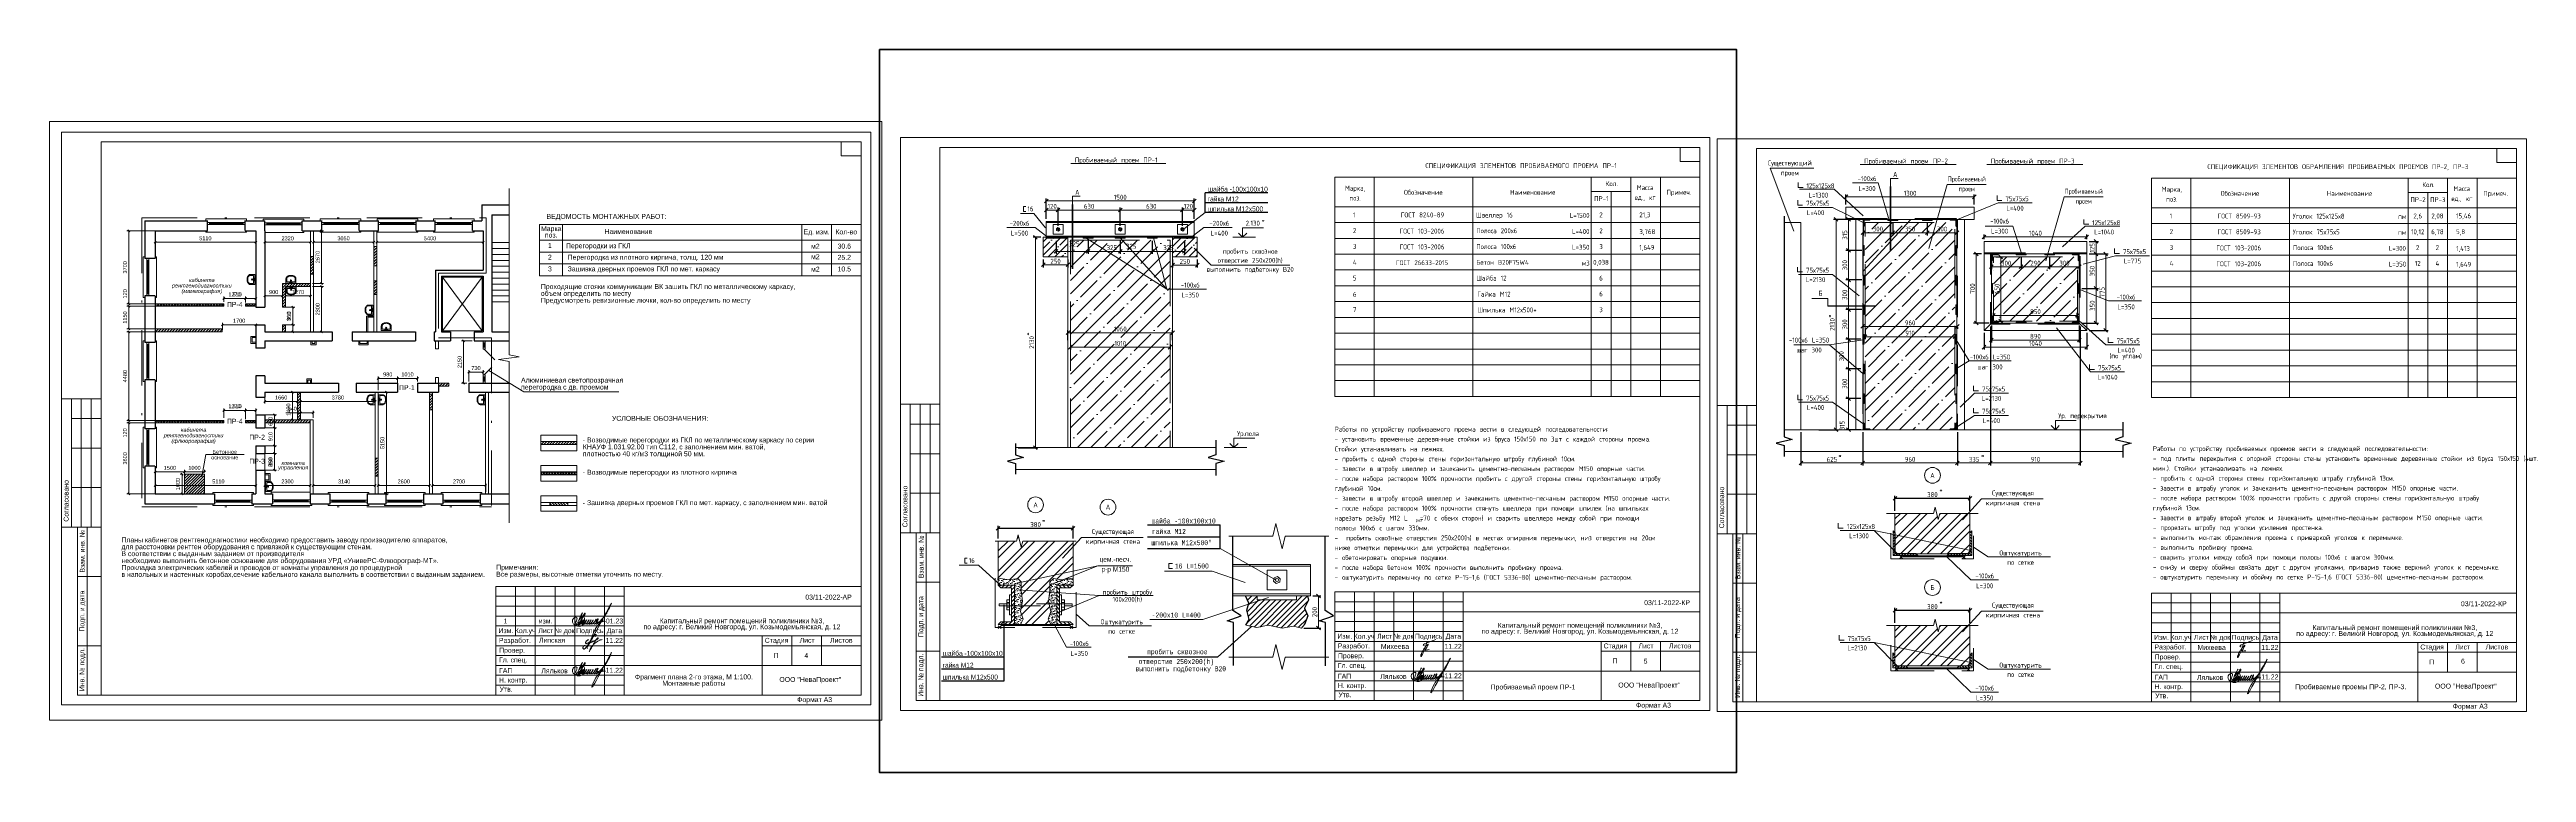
# Model space of a CAD drawing. Header units: metres. Extents: x 14591 to 15202, y 5442 to 5571.
# Drawn here: x 14765.2 to 14890.7, y 5475.4 to 5512 of the extents above; entities that cross this region are included whole.
import ezdxf
from ezdxf.enums import TextEntityAlignment as Align

# ---------------------------------------------------------------- set-up
doc = ezdxf.new("R2010")
doc.units = ezdxf.units.M
doc.header["$MEASUREMENT"] = 0
for name, pattern in [('DGN Style 2', [3.4986, 2.09916, -1.39944]), ('DGN Style 3', [4.89804, 3.4986, -1.39944]), ('DGN Style 4', [5.601258, 2.79888, -1.39944, 0.003499, -1.39944])]:
    doc.linetypes.add(name, pattern=pattern)
doc.layers.get('Defpoints').update_dxf_attribs({"lineweight": 0})
for name, color, linetype, lineweight in [('Level 1', 7, 'Continuous', 0), ('Level 2', 7, 'Continuous', 0), ('Level 44', 7, 'Continuous', 0), ('Level 5', 7, 'Continuous', 0), ('Level 50', 7, 'Continuous', 0), ('Level 63', 7, 'Continuous', 0), ('осевые размеры', 7, 'Continuous', 0), ('Оси', 7, 'Continuous', 0), ('Подпись', 7, 'Continuous', 0), ('Стены', 7, 'Continuous', 13), ('Стойки', 7, 'Continuous', 13), ('ЧЕРТЕЖ', 7, 'Continuous', 0)]:
    doc.layers.add(name, color=color, linetype=linetype, lineweight=lineweight)
doc.layers.add('Tonkaya 1', color=7, linetype='Continuous', lineweight=30, true_color=0xb0b0b0)
doc.styles.add('ARIAL', font='arial.ttf')
doc.styles.add('MONOTXT', font='monotxt.shx', dxfattribs={"width": 0.8, "height": 0.5})
doc.styles.add('Style-Arial', font='arial.ttf')
doc.styles.add('Style-Arial IF', font='ariali.ttf')
doc.styles.add('Style-txt', font='txt.shx')
doc.dimstyles.new('10', dxfattribs={"dimtxt": 0.531906, "dimasz": 0.39893, "dimexe": 0.265953, "dimexo": 0.265953, "dimgap": 0.265953, "dimtad": 1, "dimdec": 0, "dimlfac": 100, "dimzin": 11, "dimdsep": 46, "dimtxsty": 'Style-Arial', "dimblk": 'TerminatorOpen', "dimcen": 0.09, "dimadec": 1, "dimazin": 3, "dimtfac": 1, "dimtdec": 0, "dimtofl": 0, "dimtmove": 0, "dimatfit": 3, "dimldrblk": 'TerminatorOpen', "dimfxl": 1, "dimfrac": 2, "dimtzin": 11, "dimarcsym": 0})
doc.dimstyles.new('100', dxfattribs={"dimtxt": 0.25, "dimasz": 0.1875, "dimexe": 0.125, "dimexo": 0.125, "dimgap": 0.0625, "dimtad": 1, "dimdec": 0, "dimlfac": 1000, "dimzin": 11, "dimdsep": 46, "dimtxsty": 'Style-txt', "dimblk": 'OBLIQUE', "dimcen": 0.09, "dimadec": 0, "dimazin": 3, "dimtfac": 1, "dimtdec": 0, "dimtmove": 0, "dimatfit": 3, "dimldrblk": 'TerminatorOpen', "dimfxl": 1, "dimfrac": 2, "dimtzin": 11, "dimlwd": 0, "dimlwe": 0, "dimarcsym": 0})
doc.dimstyles.new('20', dxfattribs={"dimtxt": 0.25, "dimasz": 0.1875, "dimexe": 0.125, "dimexo": 0.125, "dimgap": 0.0625, "dimtad": 1, "dimdec": 0, "dimlfac": 200, "dimzin": 11, "dimdsep": 46, "dimtxsty": 'Style-txt', "dimblk": 'OBLIQUE', "dimcen": 0.09, "dimclrd": 7, "dimadec": 4, "dimazin": 3, "dimtfac": 1, "dimtdec": 0, "dimtmove": 0, "dimatfit": 1, "dimldrblk": 'TerminatorOpen', "dimfxl": 1, "dimfrac": 2, "dimtzin": 11, "dimlwd": 0, "dimarcsym": 0})

# ---------------------------------------------------------------- blocks, each defined once
blk = doc.blocks.new('*U150')
at = {"layer": 'Level 50', "color": 7, "linetype": 'Continuous', "lineweight": 0}
for p, q in [((-20.49, 14.5), (20.51, 14.5)), ((-20.49, -14.5), (-20.49, 14.5)), ((20.51, 14.5), (20.51, -14.5)), ((20.51, -14.5), (-20.49, -14.5))]:
    blk.add_line(p, q, dxfattribs=at)
at = {"layer": 'Level 50', "color": 7, "linetype": 'Continuous', "lineweight": 13}
for p, q in [((-18.49, 14), (20.01, 14)), ((-18.49, 14), (-18.49, -14)), ((19.01, 14), (19.01, 13.3)), ((20.01, 14), (20.01, -14)), ((19.01, 13.3), (20.01, 13.3)), ((-18.93, -14), (20.01, -14))]:
    blk.add_line(p, q, dxfattribs=at)
at = {"layer": 'Level 63', "color": 7, "linetype": 'Continuous', "lineweight": 13}
for p, q in [((-20.49, 1), (-18.49, 1)), ((-20.49, 1), (-20.49, -5.5)), ((-19.99, 1), (-19.99, -5.5)), ((-19.49, 1), (-19.49, -5.5)), ((-18.99, 1), (-18.99, -5.5)), ((-19.99, 0), (-18.49, 0)), ((-19.99, -1.5), (-18.49, -1.5)), ((-19.99, -3.5), (-18.49, -3.5)), ((-20.49, -5.5), (-18.49, -5.5)), ((-19.69, -5.5), (-18.49, -5.5)), ((-19.19, -14), (-19.19, -5.5)), ((-19.69, -8), (-18.49, -8)), ((1.51, -8.5), (20.01, -8.5)), ((1.51, -8.5), (1.51, -14)), ((2.51, -8.5), (2.51, -11)), ((3.51, -8.5), (3.51, -14)), ((4.51, -8.5), (4.51, -11)), ((5.51, -8.5), (5.51, -14)), ((7.01, -8.5), (7.01, -14)), ((8.01, -8.5), (8.01, -14)), ((8.01, -9.5), (20.01, -9.5)), ((1.51, -10.5), (8.01, -10.5)), ((1.51, -11), (8.01, -11)), ((8.01, -11), (20.01, -11)), ((-19.69, -11.5), (-18.49, -11.5)), ((8.01, -12.5), (20.01, -12.5)), ((15.01, -11.5), (20.01, -11.5))]:
    blk.add_line(p, q, dxfattribs=at)
at = {"layer": 'Level 63', "color": 7, "linetype": 'Continuous', "lineweight": 0}
for p, q in [((1.51, -9), (8.01, -9)), ((1.51, -9.5), (8.01, -9.5)), ((1.51, -10), (8.01, -10)), ((1.51, -11.5), (8.01, -11.5)), ((1.51, -12), (8.01, -12)), ((1.51, -12.5), (8.01, -12.5)), ((1.51, -13), (8.01, -13)), ((1.51, -13.5), (8.01, -13.5))]:
    blk.add_line(p, q, dxfattribs=at)
at = {"layer": 'Level 63', "color": 7, "linetype": 'Continuous', "lineweight": 13, "flags": 128}
for points in [[(-18.49, -14), (-19.69, -14), (-19.69, -5.5)], [(15.01, -11), (15.01, -14)], [(16.51, -11), (16.51, -12.5)], [(18.01, -11), (18.01, -12.5)]]:
    blk.add_lwpolyline(points, dxfattribs=at)
at = {"layer": 'Level 63', "color": 7, "linetype": 'Continuous', "lineweight": 0, "style": 'Style-Arial'}
for s, p in [('Согласовано', (-20.26, -4.17)), ('Взам. инв. №', (-19.44, -6.72)), ('Подп. и дата', (-19.46, -9.75)), ('Инв. № подл.', (-19.46, -12.71))]:
    blk.add_text(s, height=0.25, rotation=90, dxfattribs=at).set_placement(p, align=Align.MIDDLE_CENTER)
for s, p in [('Изм.', (2.02, -10.74)), ('Разработ.', (2.48, -11.23)), ('Кол.уч', (3, -10.74)), ('Лист', (4.04, -10.74)), ('№ док', (4.99, -10.74)), ('Подпись', (6.27, -10.74)), ('Дата', (7.52, -10.74)), ('Стадия', (15.73, -11.23)), ('Лист', (17.28, -11.23)), ('Листов', (19.01, -11.23)), ('Провер.', (2.33, -11.73)), ('Гл. спец.', (2.39, -12.22)), ('Н. контр.', (2.39, -13.24)), ('ГАП', (2.01, -12.76)), ('Утв.', (2.03, -13.7)), ('ООО "НеваПроект"', (17.44, -13.21)), ('Формат А3', (17.66, -14.23))]:
    blk.add_text(s, height=0.25, dxfattribs=at).set_placement(p, align=Align.MIDDLE_CENTER)
blk = doc.blocks.new('формат_А3')
at = {"layer": 'Level 50', "color": 7, "linetype": 'Continuous', "lineweight": 13}
blk.add_blockref('*U150', (20.49, -14.5), dxfattribs=at)
blk = doc.blocks.new('*U50')
at = {"layer": 'Стены', "color": 7, "linetype": 'Continuous', "lineweight": 0}
for p, q in [((-1.03, 0.33), (1.03, 0.33)), ((-1.03, 0.25), (-1.03, 0.33)), ((0.85, 0.15), (-0.85, 0.15)), ((0.85, 0.1), (-0.85, 0.1)), ((0.85, 0.05), (-0.85, 0.05)), ((1.03, 0.25), (1.03, 0.33)), ((-0.95, -0.34), (1.03, -0.34)), ((1.03, -0.34), (1.03, -0.26))]:
    blk.add_line(p, q, dxfattribs=at)
at = {"layer": 'Стены', "color": 7, "linetype": 'Continuous', "lineweight": 30}
for p, q in [((-0.95, -0.26), (-0.95, 0.25)), ((0.95, -0.26), (0.95, 0.25))]:
    blk.add_line(p, q, dxfattribs=at)
at = {"layer": 'Стены', "color": 7, "linetype": 'Continuous', "lineweight": 13, "flags": 128}
for points in [[(-0.95, 0.15), (-0.85, 0.15), (-0.85, 0.05), (-0.95, 0.05), (-0.95, 0.15)], [(0.85, 0.15), (0.95, 0.15), (0.95, 0.05), (0.85, 0.05), (0.85, 0.15)]]:
    blk.add_lwpolyline(points, close=True, dxfattribs=at)
blk = doc.blocks.new('*U54')
at = {"layer": 'Стены', "color": 7, "linetype": 'Continuous', "lineweight": 0}
for p, q in [((-0.34, -1.03), (-0.34, 1.03)), ((-0.26, 1.03), (-0.34, 1.03)), ((-0.16, 0.85), (-0.16, -0.85)), ((-0.11, 0.85), (-0.11, -0.85)), ((-0.06, 0.85), (-0.06, -0.85)), ((0.33, 1.03), (0.25, 1.03)), ((0.33, -1.03), (0.33, 1.03)), ((-0.26, -1.03), (-0.34, -1.03)), ((0.25, -1.03), (0.33, -1.03))]:
    blk.add_line(p, q, dxfattribs=at)
at = {"layer": 'Стены', "color": 7, "linetype": 'Continuous', "lineweight": 30}
for p, q in [((0.25, 0.95), (-0.26, 0.95)), ((0.25, -0.95), (-0.26, -0.95))]:
    blk.add_line(p, q, dxfattribs=at)
at = {"layer": 'Стены', "color": 7, "linetype": 'Continuous', "lineweight": 13, "flags": 128}
for points in [[(-0.16, 0.85), (-0.16, 0.95), (-0.06, 0.95), (-0.06, 0.85), (-0.16, 0.85)], [(-0.16, -0.95), (-0.16, -0.85), (-0.06, -0.85), (-0.06, -0.95), (-0.16, -0.95)]]:
    blk.add_lwpolyline(points, close=True, dxfattribs=at)
blk = doc.blocks.new('ум6')
at = {"layer": 'Стены', "color": 7, "linetype": 'Continuous', "lineweight": 0}
for p, q in [((-0.33, 0), (-0.33, -0.31)), ((0.33, 0), (-0.33, 0)), ((0.33, -0.31), (0.33, 0)), ((-0.27, -0.1), (-0.27, -0.29)), ((0.27, -0.1), (-0.27, -0.1)), ((0.27, -0.29), (0.27, -0.1))]:
    blk.add_line(p, q, dxfattribs=at)
for centre, radius in [((-0.08, -0.05), 0.0217), ((0, -0.18), 0.0383), ((0, -0.05), 0.0217), ((0.07, -0.05), 0.0217)]:
    blk.add_circle(centre, radius, dxfattribs=at)
for centre, radius, start, end in [((-0.18, -0.31), 0.145, 180, 212.1154), ((-0.09, -0.25), 0.247, 212.1154, 236.5784), ((-0.15, -0.29), 0.122, 180, 212.1154), ((-0.08, -0.25), 0.208, 212.1154, 236.5784), ((-0.04, -0.17), 0.35, 236.5784, 254.7118), ((-0.03, -0.18), 0.295, 236.5784, 254.7118), ((0, -0.03), 0.491, 254.7118, 270), ((0, -0.06), 0.414, 254.7118, 270), ((0, -0.06), 0.414, 270, 285.2882), ((0, -0.03), 0.491, 270, 285.2882), ((0.03, -0.18), 0.295, 285.2882, 303.4216), ((0.04, -0.17), 0.35, 285.2882, 303.4216), ((0.08, -0.25), 0.208, 303.4216, 327.8846), ((0.09, -0.25), 0.247, 303.4216, 327.8846), ((0.15, -0.29), 0.122, 327.8846, 0), ((0.18, -0.31), 0.145, 327.8846, 0)]:
    blk.add_arc(centre, radius, start, end, dxfattribs=at)
blk = doc.blocks.new('_Oblique')
at = {"color": 0, "linetype": 'ByBlock', "lineweight": -2}
blk.add_line((0.5, 0.5), (-0.5, -0.5), dxfattribs=at)
blk = doc.blocks.new('*D158')
at = {"color": 7, "linetype": 'Continuous', "lineweight": 0, "transparency": 16777216}
for p, q in [((14784.64, 5489.58), (14784.64, 5490.01)), ((14787.34, 5489.58), (14787.34, 5490.01))]:
    blk.add_line(p, q, dxfattribs=at)
at = {"color": 0, "linetype": 'Continuous', "lineweight": 0, "transparency": 16777216}
blk.add_line((14784.64, 5489.91), (14787.34, 5489.91), dxfattribs=at)
at = {"layer": 'Defpoints', "color": 0, "linetype": 'Continuous', "lineweight": 40, "transparency": 16777216}
for p in [(14787.34, 5489.91), (14784.64, 5489.48), (14787.34, 5489.48)]:
    blk.add_point(p, dxfattribs=at)
at = {"color": 0, "linetype": 'Continuous', "lineweight": 0, "transparency": 16777216, "xscale": 0.1, "yscale": 0.1, "zscale": 0.1, "rotation": 180}
blk.add_blockref('_Oblique', (14784.64, 5489.91), dxfattribs=at)
at = {"color": 0, "linetype": 'Continuous', "lineweight": 0, "transparency": 16777216, "xscale": 0.1, "yscale": 0.1, "zscale": 0.1}
blk.add_blockref('_Oblique', (14787.34, 5489.91), dxfattribs=at)
at = {"color": 0, "linetype": 'Continuous', "lineweight": 0, "transparency": 16777216, "insert": (14785.99, 5490.11), "char_height": 0.2, "attachment_point": 5, "style": 'Style-Arial'}
blk.add_mtext('2700', dxfattribs=at)
blk = doc.blocks.new('TerminatorOpen')
at = {"color": 0, "linetype": 'ByBlock', "lineweight": -2}
for q in [(-1, 0.5), (-1, 0), (-1, -0.5)]:
    blk.add_line((0, 0), q, dxfattribs=at)
blk = doc.blocks.new('*D159')
at = {"color": 7, "linetype": 'Continuous', "lineweight": 0, "transparency": 16777216}
for p, q in [((14781.89, 5489.58), (14781.89, 5490.01)), ((14784.49, 5489.58), (14784.49, 5490.01))]:
    blk.add_line(p, q, dxfattribs=at)
at = {"color": 0, "linetype": 'Continuous', "lineweight": 0, "transparency": 16777216}
blk.add_line((14781.89, 5489.91), (14784.49, 5489.91), dxfattribs=at)
at = {"layer": 'Defpoints', "color": 0, "linetype": 'Continuous', "lineweight": 40, "transparency": 16777216}
for p in [(14784.49, 5489.91), (14781.89, 5489.48), (14784.49, 5489.48)]:
    blk.add_point(p, dxfattribs=at)
at = {"color": 0, "linetype": 'Continuous', "lineweight": 0, "transparency": 16777216, "xscale": 0.1, "yscale": 0.1, "zscale": 0.1, "rotation": 180}
blk.add_blockref('_Oblique', (14781.89, 5489.91), dxfattribs=at)
at = {"color": 0, "linetype": 'Continuous', "lineweight": 0, "transparency": 16777216, "xscale": 0.1, "yscale": 0.1, "zscale": 0.1}
blk.add_blockref('_Oblique', (14784.49, 5489.91), dxfattribs=at)
at = {"color": 0, "linetype": 'Continuous', "lineweight": 0, "transparency": 16777216, "insert": (14783.19, 5490.11), "char_height": 0.2, "attachment_point": 5, "style": 'Style-Arial'}
blk.add_mtext('2600', dxfattribs=at)
blk = doc.blocks.new('*D160')
at = {"color": 7, "linetype": 'Continuous', "lineweight": 0, "transparency": 16777216}
for p, q in [((14778.6, 5489.58), (14778.6, 5490.01)), ((14781.74, 5489.58), (14781.74, 5490.01))]:
    blk.add_line(p, q, dxfattribs=at)
at = {"color": 0, "linetype": 'Continuous', "lineweight": 0, "transparency": 16777216}
blk.add_line((14778.6, 5489.91), (14781.74, 5489.91), dxfattribs=at)
at = {"layer": 'Defpoints', "color": 0, "linetype": 'Continuous', "lineweight": 40, "transparency": 16777216}
for p in [(14781.74, 5489.91), (14778.6, 5489.48), (14781.74, 5489.48)]:
    blk.add_point(p, dxfattribs=at)
at = {"color": 0, "linetype": 'Continuous', "lineweight": 0, "transparency": 16777216, "xscale": 0.1, "yscale": 0.1, "zscale": 0.1, "rotation": 180}
blk.add_blockref('_Oblique', (14778.6, 5489.91), dxfattribs=at)
at = {"color": 0, "linetype": 'Continuous', "lineweight": 0, "transparency": 16777216, "xscale": 0.1, "yscale": 0.1, "zscale": 0.1}
blk.add_blockref('_Oblique', (14781.74, 5489.91), dxfattribs=at)
at = {"color": 0, "linetype": 'Continuous', "lineweight": 0, "transparency": 16777216, "insert": (14780.17, 5490.11), "char_height": 0.2, "attachment_point": 5, "style": 'Style-Arial'}
blk.add_mtext('3140', dxfattribs=at)
blk = doc.blocks.new('*D161')
at = {"color": 7, "linetype": 'Continuous', "lineweight": 0, "transparency": 16777216}
for p, q in [((14776.15, 5489.58), (14776.15, 5490.01)), ((14778.45, 5489.38), (14778.45, 5490.01))]:
    blk.add_line(p, q, dxfattribs=at)
at = {"color": 0, "linetype": 'Continuous', "lineweight": 0, "transparency": 16777216}
blk.add_line((14776.15, 5489.91), (14778.45, 5489.91), dxfattribs=at)
at = {"layer": 'Defpoints', "color": 0, "linetype": 'Continuous', "lineweight": 40, "transparency": 16777216}
for p in [(14778.45, 5489.91), (14776.15, 5489.48), (14778.45, 5489.28)]:
    blk.add_point(p, dxfattribs=at)
at = {"color": 0, "linetype": 'Continuous', "lineweight": 0, "transparency": 16777216, "xscale": 0.1, "yscale": 0.1, "zscale": 0.1, "rotation": 180}
blk.add_blockref('_Oblique', (14776.15, 5489.91), dxfattribs=at)
at = {"color": 0, "linetype": 'Continuous', "lineweight": 0, "transparency": 16777216, "xscale": 0.1, "yscale": 0.1, "zscale": 0.1}
blk.add_blockref('_Oblique', (14778.45, 5489.91), dxfattribs=at)
at = {"color": 0, "linetype": 'Continuous', "lineweight": 0, "transparency": 16777216, "insert": (14777.3, 5490.11), "char_height": 0.2, "attachment_point": 5, "style": 'Style-Arial'}
blk.add_mtext('2300', dxfattribs=at)
blk = doc.blocks.new('*D162')
at = {"color": 7, "linetype": 'Continuous', "lineweight": 0, "transparency": 16777216}
for p, q in [((14770.59, 5489.58), (14770.59, 5490.01)), ((14775.7, 5489.58), (14775.7, 5490.01))]:
    blk.add_line(p, q, dxfattribs=at)
at = {"color": 0, "linetype": 'Continuous', "lineweight": 0, "transparency": 16777216}
blk.add_line((14775.7, 5489.91), (14770.59, 5489.91), dxfattribs=at)
at = {"layer": 'Defpoints', "color": 0, "linetype": 'Continuous', "lineweight": 40, "transparency": 16777216}
for p in [(14770.59, 5489.91), (14770.59, 5489.48), (14775.7, 5489.48)]:
    blk.add_point(p, dxfattribs=at)
at = {"color": 0, "linetype": 'Continuous', "lineweight": 0, "transparency": 16777216, "xscale": 0.1, "yscale": 0.1, "zscale": 0.1, "rotation": 180}
blk.add_blockref('_Oblique', (14770.59, 5489.91), dxfattribs=at)
at = {"color": 0, "linetype": 'Continuous', "lineweight": 0, "transparency": 16777216, "xscale": 0.1, "yscale": 0.1, "zscale": 0.1}
blk.add_blockref('_Oblique', (14775.7, 5489.91), dxfattribs=at)
at = {"color": 0, "linetype": 'Continuous', "lineweight": 0, "transparency": 16777216, "insert": (14773.8, 5490.11), "char_height": 0.2, "attachment_point": 5, "style": 'Style-Arial'}
blk.add_mtext('5110', dxfattribs=at)
blk = doc.blocks.new('*D163')
at = {"color": 7, "linetype": 'Continuous', "lineweight": 0, "transparency": 16777216}
for p, q in [((14776.15, 5502.7), (14776.15, 5502.12)), ((14778.47, 5502.7), (14778.47, 5502.12))]:
    blk.add_line(p, q, dxfattribs=at)
at = {"color": 0, "linetype": 'Continuous', "lineweight": 0, "transparency": 16777216}
blk.add_line((14778.47, 5502.22), (14776.15, 5502.22), dxfattribs=at)
at = {"layer": 'Defpoints', "color": 0, "linetype": 'Continuous', "lineweight": 40, "transparency": 16777216}
for p in [(14776.15, 5502.8), (14778.47, 5502.8), (14776.15, 5502.22)]:
    blk.add_point(p, dxfattribs=at)
at = {"color": 0, "linetype": 'Continuous', "lineweight": 0, "transparency": 16777216, "xscale": 0.1, "yscale": 0.1, "zscale": 0.1, "rotation": 180}
blk.add_blockref('_Oblique', (14776.15, 5502.22), dxfattribs=at)
at = {"color": 0, "linetype": 'Continuous', "lineweight": 0, "transparency": 16777216, "xscale": 0.1, "yscale": 0.1, "zscale": 0.1}
blk.add_blockref('_Oblique', (14778.47, 5502.22), dxfattribs=at)
at = {"color": 0, "linetype": 'Continuous', "lineweight": 0, "transparency": 16777216, "insert": (14777.31, 5502.42), "char_height": 0.2, "attachment_point": 5, "style": 'Style-Arial'}
blk.add_mtext('2320', dxfattribs=at)
blk = doc.blocks.new('*D164')
at = {"color": 7, "linetype": 'Continuous', "lineweight": 0, "transparency": 16777216}
for p, q in [((14778.62, 5502.7), (14778.62, 5502.12)), ((14781.67, 5502.7), (14781.67, 5502.12))]:
    blk.add_line(p, q, dxfattribs=at)
at = {"color": 0, "linetype": 'Continuous', "lineweight": 0, "transparency": 16777216}
blk.add_line((14778.62, 5502.22), (14781.67, 5502.22), dxfattribs=at)
at = {"layer": 'Defpoints', "color": 0, "linetype": 'Continuous', "lineweight": 40, "transparency": 16777216}
for p in [(14778.62, 5502.8), (14781.67, 5502.8), (14781.67, 5502.22)]:
    blk.add_point(p, dxfattribs=at)
at = {"color": 0, "linetype": 'Continuous', "lineweight": 0, "transparency": 16777216, "xscale": 0.1, "yscale": 0.1, "zscale": 0.1, "rotation": 180}
blk.add_blockref('_Oblique', (14778.62, 5502.22), dxfattribs=at)
at = {"color": 0, "linetype": 'Continuous', "lineweight": 0, "transparency": 16777216, "xscale": 0.1, "yscale": 0.1, "zscale": 0.1}
blk.add_blockref('_Oblique', (14781.67, 5502.22), dxfattribs=at)
at = {"color": 0, "linetype": 'Continuous', "lineweight": 0, "transparency": 16777216, "insert": (14780.14, 5502.42), "char_height": 0.2, "attachment_point": 5, "style": 'Style-Arial'}
blk.add_mtext('3050', dxfattribs=at)
blk = doc.blocks.new('*D165')
at = {"color": 7, "linetype": 'Continuous', "lineweight": 0, "transparency": 16777216}
for p, q in [((14781.82, 5502.3), (14781.82, 5502.12)), ((14787.22, 5502.7), (14787.22, 5502.12))]:
    blk.add_line(p, q, dxfattribs=at)
at = {"color": 0, "linetype": 'Continuous', "lineweight": 0, "transparency": 16777216}
blk.add_line((14781.82, 5502.22), (14787.22, 5502.22), dxfattribs=at)
at = {"layer": 'Defpoints', "color": 0, "linetype": 'Continuous', "lineweight": 40, "transparency": 16777216}
for p in [(14781.82, 5502.4), (14787.22, 5502.8), (14787.22, 5502.22)]:
    blk.add_point(p, dxfattribs=at)
at = {"color": 0, "linetype": 'Continuous', "lineweight": 0, "transparency": 16777216, "xscale": 0.1, "yscale": 0.1, "zscale": 0.1, "rotation": 180}
blk.add_blockref('_Oblique', (14781.82, 5502.22), dxfattribs=at)
at = {"color": 0, "linetype": 'Continuous', "lineweight": 0, "transparency": 16777216, "xscale": 0.1, "yscale": 0.1, "zscale": 0.1}
blk.add_blockref('_Oblique', (14787.22, 5502.22), dxfattribs=at)
at = {"color": 0, "linetype": 'Continuous', "lineweight": 0, "transparency": 16777216, "insert": (14784.52, 5502.42), "char_height": 0.2, "attachment_point": 5, "style": 'Style-Arial'}
blk.add_mtext('5400', dxfattribs=at)
blk = doc.blocks.new('*D166')
at = {"color": 7, "linetype": 'Continuous', "lineweight": 0, "transparency": 16777216}
for p, q in [((14781.78, 5494.63), (14782.41, 5494.63)), ((14781.99, 5489.48), (14782.41, 5489.48))]:
    blk.add_line(p, q, dxfattribs=at)
at = {"color": 0, "linetype": 'Continuous', "lineweight": 0, "transparency": 16777216}
blk.add_line((14782.31, 5489.48), (14782.31, 5494.63), dxfattribs=at)
at = {"layer": 'Defpoints', "color": 0, "linetype": 'Continuous', "lineweight": 40, "transparency": 16777216}
for p in [(14781.68, 5494.63), (14782.31, 5494.63), (14781.89, 5489.48)]:
    blk.add_point(p, dxfattribs=at)
at = {"color": 0, "linetype": 'Continuous', "lineweight": 0, "transparency": 16777216, "xscale": 0.1, "yscale": 0.1, "zscale": 0.1}
for p, rotation in [((14782.31, 5494.63), 90), ((14782.31, 5489.48), 270)]:
    blk.add_blockref('_Oblique', p, dxfattribs=dict(at, rotation=rotation))
at = {"color": 0, "linetype": 'Continuous', "lineweight": 0, "transparency": 16777216, "insert": (14782.11, 5492.06), "char_height": 0.2, "attachment_point": 5, "rotation": 90, "style": 'Style-Arial'}
blk.add_mtext('5150', dxfattribs=at)
blk = doc.blocks.new('*D167')
at = {"color": 7, "linetype": 'Continuous', "lineweight": 0, "transparency": 16777216}
for p, q in [((14776.15, 5494.53), (14776.15, 5494.06)), ((14777.81, 5494.53), (14777.81, 5494.06))]:
    blk.add_line(p, q, dxfattribs=at)
at = {"color": 0, "linetype": 'Continuous', "lineweight": 0, "transparency": 16777216}
blk.add_line((14777.81, 5494.16), (14776.15, 5494.16), dxfattribs=at)
at = {"layer": 'Defpoints', "color": 0, "linetype": 'Continuous', "lineweight": 40, "transparency": 16777216}
for p in [(14776.15, 5494.63), (14776.15, 5494.16), (14777.81, 5494.63)]:
    blk.add_point(p, dxfattribs=at)
at = {"color": 0, "linetype": 'Continuous', "lineweight": 0, "transparency": 16777216, "xscale": 0.1, "yscale": 0.1, "zscale": 0.1, "rotation": 180}
blk.add_blockref('_Oblique', (14776.15, 5494.16), dxfattribs=at)
at = {"color": 0, "linetype": 'Continuous', "lineweight": 0, "transparency": 16777216, "xscale": 0.1, "yscale": 0.1, "zscale": 0.1}
blk.add_blockref('_Oblique', (14777.81, 5494.16), dxfattribs=at)
at = {"color": 0, "linetype": 'Continuous', "lineweight": 0, "transparency": 16777216, "insert": (14776.98, 5494.36), "char_height": 0.2, "attachment_point": 5, "style": 'Style-Arial'}
blk.add_mtext('1660', dxfattribs=at)
blk = doc.blocks.new('*D168')
at = {"color": 7, "linetype": 'Continuous', "lineweight": 0, "transparency": 16777216}
for p, q in [((14777.71, 5494.63), (14777.45, 5494.63)), ((14777.71, 5493.23), (14777.45, 5493.23))]:
    blk.add_line(p, q, dxfattribs=at)
at = {"color": 0, "linetype": 'Continuous', "lineweight": 0, "transparency": 16777216}
blk.add_line((14777.55, 5494.63), (14777.55, 5493.23), dxfattribs=at)
at = {"layer": 'Defpoints', "color": 0, "linetype": 'Continuous', "lineweight": 40, "transparency": 16777216}
for p in [(14777.81, 5494.63), (14777.55, 5493.23), (14777.81, 5493.23)]:
    blk.add_point(p, dxfattribs=at)
at = {"color": 0, "linetype": 'Continuous', "lineweight": 0, "transparency": 16777216, "xscale": 0.1, "yscale": 0.1, "zscale": 0.1}
for p, rotation in [((14777.55, 5494.63), 90), ((14777.55, 5493.23), 270)]:
    blk.add_blockref('_Oblique', p, dxfattribs=dict(at, rotation=rotation))
at = {"color": 0, "linetype": 'Continuous', "lineweight": 0, "transparency": 16777216, "insert": (14777.35, 5493.75), "char_height": 0.2, "attachment_point": 5, "rotation": 90, "style": 'Style-Arial'}
blk.add_mtext('1400', dxfattribs=at)
blk = doc.blocks.new('*D169')
at = {"color": 7, "linetype": 'Continuous', "lineweight": 0, "transparency": 16777216}
for p, q in [((14777.2, 5499.88), (14777.2, 5499.4)), ((14778.47, 5499.88), (14778.47, 5499.4))]:
    blk.add_line(p, q, dxfattribs=at)
at = {"color": 0, "linetype": 'Continuous', "lineweight": 0, "transparency": 16777216}
blk.add_line((14777.2, 5499.5), (14778.47, 5499.5), dxfattribs=at)
at = {"layer": 'Defpoints', "color": 0, "linetype": 'Continuous', "lineweight": 40, "transparency": 16777216}
for p in [(14777.2, 5499.98), (14778.47, 5499.98), (14778.47, 5499.5)]:
    blk.add_point(p, dxfattribs=at)
at = {"color": 0, "linetype": 'Continuous', "lineweight": 0, "transparency": 16777216, "xscale": 0.1, "yscale": 0.1, "zscale": 0.1, "rotation": 180}
blk.add_blockref('_Oblique', (14777.2, 5499.5), dxfattribs=at)
at = {"color": 0, "linetype": 'Continuous', "lineweight": 0, "transparency": 16777216, "xscale": 0.1, "yscale": 0.1, "zscale": 0.1}
blk.add_blockref('_Oblique', (14778.47, 5499.5), dxfattribs=at)
at = {"color": 0, "linetype": 'Continuous', "lineweight": 0, "transparency": 16777216, "insert": (14777.83, 5499.7), "char_height": 0.2, "attachment_point": 5, "style": 'Style-Arial'}
blk.add_mtext('1270', dxfattribs=at)
blk = doc.blocks.new('*D170')
at = {"color": 7, "linetype": 'Continuous', "lineweight": 0, "transparency": 16777216}
for p, q in [((14770.59, 5502.7), (14770.59, 5502.12)), ((14775.7, 5502.7), (14775.7, 5502.12))]:
    blk.add_line(p, q, dxfattribs=at)
at = {"color": 0, "linetype": 'Continuous', "lineweight": 0, "transparency": 16777216}
blk.add_line((14770.59, 5502.22), (14775.7, 5502.22), dxfattribs=at)
at = {"layer": 'Defpoints', "color": 0, "linetype": 'Continuous', "lineweight": 40, "transparency": 16777216}
for p in [(14770.59, 5502.8), (14775.7, 5502.8), (14775.7, 5502.22)]:
    blk.add_point(p, dxfattribs=at)
at = {"color": 0, "linetype": 'Continuous', "lineweight": 0, "transparency": 16777216, "xscale": 0.1, "yscale": 0.1, "zscale": 0.1, "rotation": 180}
blk.add_blockref('_Oblique', (14770.59, 5502.22), dxfattribs=at)
at = {"color": 0, "linetype": 'Continuous', "lineweight": 0, "transparency": 16777216, "xscale": 0.1, "yscale": 0.1, "zscale": 0.1}
blk.add_blockref('_Oblique', (14775.7, 5502.22), dxfattribs=at)
at = {"color": 0, "linetype": 'Continuous', "lineweight": 0, "transparency": 16777216, "insert": (14773.14, 5502.42), "char_height": 0.2, "attachment_point": 5, "style": 'Style-Arial'}
blk.add_mtext('5110', dxfattribs=at)
blk = doc.blocks.new('*D171')
at = {"color": 7, "linetype": 'Continuous', "lineweight": 0, "transparency": 16777216}
for p, q in [((14771.88, 5502.8), (14769.17, 5502.8)), ((14771.88, 5499.1), (14769.17, 5499.1))]:
    blk.add_line(p, q, dxfattribs=at)
at = {"color": 0, "linetype": 'Continuous', "lineweight": 0, "transparency": 16777216}
blk.add_line((14769.27, 5502.8), (14769.27, 5499.1), dxfattribs=at)
at = {"layer": 'Defpoints', "color": 0, "linetype": 'Continuous', "lineweight": 40, "transparency": 16777216}
for p in [(14771.98, 5502.8), (14769.27, 5499.1), (14771.98, 5499.1)]:
    blk.add_point(p, dxfattribs=at)
at = {"color": 0, "linetype": 'Continuous', "lineweight": 0, "transparency": 16777216, "xscale": 0.1, "yscale": 0.1, "zscale": 0.1}
for p, rotation in [((14769.27, 5502.8), 90), ((14769.27, 5499.1), 270)]:
    blk.add_blockref('_Oblique', p, dxfattribs=dict(at, rotation=rotation))
at = {"color": 0, "linetype": 'Continuous', "lineweight": 0, "transparency": 16777216, "insert": (14769.07, 5500.95), "char_height": 0.2, "attachment_point": 5, "rotation": 90, "style": 'Style-Arial'}
blk.add_mtext('3700', dxfattribs=at)
blk = doc.blocks.new('*D172')
at = {"color": 7, "linetype": 'Continuous', "lineweight": 0, "transparency": 16777216}
for p, q in [((14771.88, 5497.68), (14769.17, 5497.68)), ((14771.88, 5493.2), (14769.17, 5493.2))]:
    blk.add_line(p, q, dxfattribs=at)
at = {"color": 0, "linetype": 'Continuous', "lineweight": 0, "transparency": 16777216}
blk.add_line((14769.27, 5497.68), (14769.27, 5493.2), dxfattribs=at)
at = {"layer": 'Defpoints', "color": 0, "linetype": 'Continuous', "lineweight": 40, "transparency": 16777216}
for p in [(14771.98, 5497.68), (14769.27, 5493.2), (14771.98, 5493.2)]:
    blk.add_point(p, dxfattribs=at)
at = {"color": 0, "linetype": 'Continuous', "lineweight": 0, "transparency": 16777216, "xscale": 0.1, "yscale": 0.1, "zscale": 0.1}
for p, rotation in [((14769.27, 5497.68), 90), ((14769.27, 5493.2), 270)]:
    blk.add_blockref('_Oblique', p, dxfattribs=dict(at, rotation=rotation))
at = {"color": 0, "linetype": 'Continuous', "lineweight": 0, "transparency": 16777216, "insert": (14769.07, 5495.44), "char_height": 0.2, "attachment_point": 5, "rotation": 90, "style": 'Style-Arial'}
blk.add_mtext('4480', dxfattribs=at)
blk = doc.blocks.new('*D173')
at = {"color": 7, "linetype": 'Continuous', "lineweight": 0, "transparency": 16777216}
for p, q in [((14771.88, 5493.08), (14769.17, 5493.08)), ((14771.88, 5489.48), (14769.17, 5489.48))]:
    blk.add_line(p, q, dxfattribs=at)
at = {"color": 0, "linetype": 'Continuous', "lineweight": 0, "transparency": 16777216}
blk.add_line((14769.27, 5493.08), (14769.27, 5489.48), dxfattribs=at)
at = {"layer": 'Defpoints', "color": 0, "linetype": 'Continuous', "lineweight": 40, "transparency": 16777216}
for p in [(14771.98, 5493.08), (14769.27, 5489.48), (14771.98, 5489.48)]:
    blk.add_point(p, dxfattribs=at)
at = {"color": 0, "linetype": 'Continuous', "lineweight": 0, "transparency": 16777216, "xscale": 0.1, "yscale": 0.1, "zscale": 0.1}
for p, rotation in [((14769.27, 5493.08), 90), ((14769.27, 5489.48), 270)]:
    blk.add_blockref('_Oblique', p, dxfattribs=dict(at, rotation=rotation))
at = {"color": 0, "linetype": 'Continuous', "lineweight": 0, "transparency": 16777216, "insert": (14769.07, 5491.28), "char_height": 0.2, "attachment_point": 5, "rotation": 90, "style": 'Style-Arial'}
blk.add_mtext('3600', dxfattribs=at)
blk = doc.blocks.new('*D174')
at = {"color": 7, "linetype": 'Continuous', "lineweight": 0, "transparency": 16777216}
for p, q in [((14771.88, 5498.98), (14769.17, 5498.98)), ((14771.88, 5497.83), (14769.17, 5497.83))]:
    blk.add_line(p, q, dxfattribs=at)
at = {"color": 0, "linetype": 'Continuous', "lineweight": 0, "transparency": 16777216}
blk.add_line((14769.27, 5498.98), (14769.27, 5497.83), dxfattribs=at)
at = {"layer": 'Defpoints', "color": 0, "linetype": 'Continuous', "lineweight": 40, "transparency": 16777216}
for p in [(14771.98, 5498.98), (14769.27, 5497.83), (14771.98, 5497.83)]:
    blk.add_point(p, dxfattribs=at)
at = {"color": 0, "linetype": 'Continuous', "lineweight": 0, "transparency": 16777216, "xscale": 0.1, "yscale": 0.1, "zscale": 0.1}
for p, rotation in [((14769.27, 5498.98), 90), ((14769.27, 5497.83), 270)]:
    blk.add_blockref('_Oblique', p, dxfattribs=dict(at, rotation=rotation))
at = {"color": 0, "linetype": 'Continuous', "lineweight": 0, "transparency": 16777216, "insert": (14769.07, 5498.41), "char_height": 0.2, "attachment_point": 5, "rotation": 90, "style": 'Style-Arial'}
blk.add_mtext('1150', dxfattribs=at)
blk = doc.blocks.new('*D175')
at = {"color": 7, "linetype": 'Continuous', "lineweight": 0, "transparency": 16777216}
blk.add_line((14774, 5497.78), (14774, 5498.14), dxfattribs=at)
at = {"color": 0, "linetype": 'Continuous', "lineweight": 0, "transparency": 16777216}
blk.add_line((14774, 5498.04), (14775.7, 5498.04), dxfattribs=at)
at = {"layer": 'Defpoints', "color": 0, "linetype": 'Continuous', "lineweight": 40, "transparency": 16777216}
for p in [(14774, 5497.68), (14775.7, 5498.04), (14775.7, 5498.04)]:
    blk.add_point(p, dxfattribs=at)
at = {"color": 0, "linetype": 'Continuous', "lineweight": 0, "transparency": 16777216, "xscale": 0.1, "yscale": 0.1, "zscale": 0.1, "rotation": 180}
blk.add_blockref('_Oblique', (14774, 5498.04), dxfattribs=at)
at = {"color": 0, "linetype": 'Continuous', "lineweight": 0, "transparency": 16777216, "xscale": 0.1, "yscale": 0.1, "zscale": 0.1}
blk.add_blockref('_Oblique', (14775.7, 5498.04), dxfattribs=at)
at = {"color": 0, "linetype": 'Continuous', "lineweight": 0, "transparency": 16777216, "insert": (14774.85, 5498.25), "char_height": 0.2, "attachment_point": 5, "style": 'Style-Arial'}
blk.add_mtext('1700', dxfattribs=at)
blk = doc.blocks.new('*D176')
at = {"color": 7, "linetype": 'Continuous', "lineweight": 0, "transparency": 16777216}
for p, q in [((14782.87, 5495.18), (14782.87, 5495.43)), ((14783.88, 5495.18), (14783.88, 5495.43))]:
    blk.add_line(p, q, dxfattribs=at)
at = {"color": 0, "linetype": 'Continuous', "lineweight": 0, "transparency": 16777216}
blk.add_line((14782.87, 5495.33), (14783.88, 5495.33), dxfattribs=at)
at = {"layer": 'Defpoints', "color": 0, "linetype": 'Continuous', "lineweight": 40, "transparency": 16777216}
for p in [(14782.87, 5495.08), (14783.88, 5495.33), (14783.88, 5495.08)]:
    blk.add_point(p, dxfattribs=at)
at = {"color": 0, "linetype": 'Continuous', "lineweight": 0, "transparency": 16777216, "xscale": 0.1, "yscale": 0.1, "zscale": 0.1, "rotation": 180}
blk.add_blockref('_Oblique', (14782.87, 5495.33), dxfattribs=at)
at = {"color": 0, "linetype": 'Continuous', "lineweight": 0, "transparency": 16777216, "xscale": 0.1, "yscale": 0.1, "zscale": 0.1}
blk.add_blockref('_Oblique', (14783.88, 5495.33), dxfattribs=at)
at = {"color": 0, "linetype": 'Continuous', "lineweight": 0, "transparency": 16777216, "insert": (14783.38, 5495.53), "char_height": 0.2, "attachment_point": 5, "style": 'Style-Arial'}
blk.add_mtext('1010', dxfattribs=at)
blk = doc.blocks.new('*D177')
at = {"color": 7, "linetype": 'Continuous', "lineweight": 0, "transparency": 16777216}
for p, q in [((14775.8, 5491.53), (14776.74, 5491.53)), ((14775.8, 5490.68), (14776.74, 5490.68))]:
    blk.add_line(p, q, dxfattribs=at)
at = {"color": 0, "linetype": 'Continuous', "lineweight": 0, "transparency": 16777216}
blk.add_line((14776.64, 5490.68), (14776.64, 5491.53), dxfattribs=at)
at = {"layer": 'Defpoints', "color": 0, "linetype": 'Continuous', "lineweight": 40, "transparency": 16777216}
for p in [(14775.7, 5491.53), (14776.64, 5491.53), (14775.7, 5490.68)]:
    blk.add_point(p, dxfattribs=at)
at = {"color": 0, "linetype": 'Continuous', "lineweight": 0, "transparency": 16777216, "xscale": 0.1, "yscale": 0.1, "zscale": 0.1}
for p, rotation in [((14776.64, 5491.53), 90), ((14776.64, 5490.68), 270)]:
    blk.add_blockref('_Oblique', p, dxfattribs=dict(at, rotation=rotation))
at = {"color": 0, "linetype": 'Continuous', "lineweight": 0, "transparency": 16777216, "insert": (14776.44, 5491.07), "char_height": 0.2, "attachment_point": 5, "rotation": 90, "style": 'Style-Arial'}
blk.add_mtext('850', dxfattribs=at)
blk = doc.blocks.new('*D178')
at = {"color": 7, "linetype": 'Continuous', "lineweight": 0, "transparency": 16777216}
for p, q in [((14775.8, 5492.83), (14776.74, 5492.83)), ((14775.8, 5491.92), (14776.74, 5491.92))]:
    blk.add_line(p, q, dxfattribs=at)
at = {"color": 0, "linetype": 'Continuous', "lineweight": 0, "transparency": 16777216}
blk.add_line((14776.64, 5492.83), (14776.64, 5491.92), dxfattribs=at)
at = {"layer": 'Defpoints', "color": 0, "linetype": 'Continuous', "lineweight": 40, "transparency": 16777216}
for p in [(14775.7, 5492.83), (14775.7, 5491.92), (14776.64, 5491.92)]:
    blk.add_point(p, dxfattribs=at)
at = {"color": 0, "linetype": 'Continuous', "lineweight": 0, "transparency": 16777216, "xscale": 0.1, "yscale": 0.1, "zscale": 0.1}
for p, rotation in [((14776.64, 5492.83), 90), ((14776.64, 5491.92), 270)]:
    blk.add_blockref('_Oblique', p, dxfattribs=dict(at, rotation=rotation))
at = {"color": 0, "linetype": 'Continuous', "lineweight": 0, "transparency": 16777216, "insert": (14776.44, 5492.38), "char_height": 0.2, "attachment_point": 5, "rotation": 90, "style": 'Style-Arial'}
blk.add_mtext('910', dxfattribs=at)
blk = doc.blocks.new('*D179')
at = {"color": 7, "linetype": 'Continuous', "lineweight": 0, "transparency": 16777216}
for p, q in [((14775.8, 5491.92), (14776.74, 5491.92)), ((14775.8, 5491.53), (14776.74, 5491.53))]:
    blk.add_line(p, q, dxfattribs=at)
at = {"color": 0, "linetype": 'Continuous', "lineweight": 0, "transparency": 16777216}
for p, q in [((14776.64, 5491.92), (14776.64, 5491.53)), ((14776.64, 5491.53), (14776.64, 5490.79))]:
    blk.add_line(p, q, dxfattribs=at)
at = {"layer": 'Defpoints', "color": 0, "linetype": 'Continuous', "lineweight": 40, "transparency": 16777216}
for p in [(14775.7, 5491.92), (14775.7, 5491.53), (14776.64, 5491.53)]:
    blk.add_point(p, dxfattribs=at)
at = {"color": 0, "linetype": 'Continuous', "lineweight": 0, "transparency": 16777216, "xscale": 0.1, "yscale": 0.1, "zscale": 0.1}
for p, rotation in [((14776.64, 5491.92), 90), ((14776.64, 5491.53), 270)]:
    blk.add_blockref('_Oblique', p, dxfattribs=dict(at, rotation=rotation))
at = {"color": 0, "linetype": 'Continuous', "lineweight": 0, "transparency": 16777216, "insert": (14776.44, 5491.11), "char_height": 0.2, "attachment_point": 5, "rotation": 90, "style": 'Style-Arial'}
blk.add_mtext('390', dxfattribs=at)
blk = doc.blocks.new('*D180')
at = {"color": 7, "linetype": 'Continuous', "lineweight": 0, "transparency": 16777216}
for p, q in [((14775.8, 5493.48), (14776.74, 5493.48)), ((14775.8, 5492.83), (14776.74, 5492.83))]:
    blk.add_line(p, q, dxfattribs=at)
at = {"color": 0, "linetype": 'Continuous', "lineweight": 0, "transparency": 16777216}
blk.add_line((14776.64, 5493.48), (14776.64, 5492.83), dxfattribs=at)
at = {"layer": 'Defpoints', "color": 0, "linetype": 'Continuous', "lineweight": 40, "transparency": 16777216}
for p in [(14775.7, 5493.48), (14775.7, 5492.83), (14776.64, 5492.83)]:
    blk.add_point(p, dxfattribs=at)
at = {"color": 0, "linetype": 'Continuous', "lineweight": 0, "transparency": 16777216, "xscale": 0.1, "yscale": 0.1, "zscale": 0.1}
for p, rotation in [((14776.64, 5493.48), 90), ((14776.64, 5492.83), 270)]:
    blk.add_blockref('_Oblique', p, dxfattribs=dict(at, rotation=rotation))
at = {"color": 0, "linetype": 'Continuous', "lineweight": 0, "transparency": 16777216, "insert": (14776.44, 5493.16), "char_height": 0.2, "attachment_point": 5, "rotation": 90, "style": 'Style-Arial'}
blk.add_mtext('650', dxfattribs=at)
blk = doc.blocks.new('*D181')
at = {"color": 7, "linetype": 'Continuous', "lineweight": 0, "transparency": 16777216}
for p, q in [((14771.88, 5493.2), (14769.17, 5493.2)), ((14771.88, 5493.08), (14769.17, 5493.08))]:
    blk.add_line(p, q, dxfattribs=at)
at = {"color": 0, "linetype": 'Continuous', "lineweight": 0, "transparency": 16777216}
for p, q in [((14769.27, 5493.2), (14769.27, 5493.3)), ((14769.27, 5493.08), (14769.27, 5492.26))]:
    blk.add_line(p, q, dxfattribs=at)
at = {"layer": 'Defpoints', "color": 0, "linetype": 'Continuous', "lineweight": 40, "transparency": 16777216}
for p in [(14769.27, 5493.2), (14771.98, 5493.2), (14771.98, 5493.08)]:
    blk.add_point(p, dxfattribs=at)
at = {"color": 0, "linetype": 'Continuous', "lineweight": 0, "transparency": 16777216, "xscale": 0.1, "yscale": 0.1, "zscale": 0.1}
for p, rotation in [((14769.27, 5493.2), 270), ((14769.27, 5493.08), 90)]:
    blk.add_blockref('_Oblique', p, dxfattribs=dict(at, rotation=rotation))
at = {"color": 0, "linetype": 'Continuous', "lineweight": 0, "transparency": 16777216, "insert": (14769.07, 5492.57), "char_height": 0.2, "attachment_point": 5, "rotation": 90, "style": 'Style-Arial'}
blk.add_mtext('120', dxfattribs=at)
blk = doc.blocks.new('*D182')
at = {"color": 0, "linetype": 'Continuous', "lineweight": 0, "transparency": 16777216}
for p, q in [((14775.17, 5493.71), (14774.43, 5493.71)), ((14775.7, 5493.71), (14775.17, 5493.71))]:
    blk.add_line(p, q, dxfattribs=at)
at = {"color": 7, "linetype": 'Continuous', "lineweight": 0, "transparency": 16777216}
for p, q in [((14775.17, 5493.3), (14775.17, 5493.81)), ((14775.7, 5493.3), (14775.7, 5493.81))]:
    blk.add_line(p, q, dxfattribs=at)
at = {"layer": 'Defpoints', "color": 0, "linetype": 'Continuous', "lineweight": 40, "transparency": 16777216}
for p in [(14775.17, 5493.71), (14775.17, 5493.2), (14775.7, 5493.2)]:
    blk.add_point(p, dxfattribs=at)
at = {"color": 0, "linetype": 'Continuous', "lineweight": 0, "transparency": 16777216, "xscale": 0.1, "yscale": 0.1, "zscale": 0.1, "rotation": 180}
blk.add_blockref('_Oblique', (14775.17, 5493.71), dxfattribs=at)
at = {"color": 0, "linetype": 'Continuous', "lineweight": 0, "transparency": 16777216, "xscale": 0.1, "yscale": 0.1, "zscale": 0.1}
blk.add_blockref('_Oblique', (14775.7, 5493.71), dxfattribs=at)
at = {"color": 0, "linetype": 'Continuous', "lineweight": 0, "transparency": 16777216, "insert": (14774.75, 5493.92), "char_height": 0.2, "attachment_point": 5, "style": 'Style-Arial'}
blk.add_mtext('510', dxfattribs=at)
blk = doc.blocks.new('*D183')
at = {"color": 0, "linetype": 'Continuous', "lineweight": 0, "transparency": 16777216}
for p, q in [((14775.17, 5499.38), (14774.43, 5499.38)), ((14775.7, 5499.38), (14775.17, 5499.38))]:
    blk.add_line(p, q, dxfattribs=at)
at = {"color": 7, "linetype": 'Continuous', "lineweight": 0, "transparency": 16777216}
for p, q in [((14775.17, 5499.17), (14775.17, 5499.48)), ((14775.7, 5499.2), (14775.7, 5499.48))]:
    blk.add_line(p, q, dxfattribs=at)
at = {"layer": 'Defpoints', "color": 0, "linetype": 'Continuous', "lineweight": 40, "transparency": 16777216}
for p in [(14775.17, 5499.38), (14775.17, 5499.07), (14775.7, 5499.1)]:
    blk.add_point(p, dxfattribs=at)
at = {"color": 0, "linetype": 'Continuous', "lineweight": 0, "transparency": 16777216, "xscale": 0.1, "yscale": 0.1, "zscale": 0.1, "rotation": 180}
blk.add_blockref('_Oblique', (14775.17, 5499.38), dxfattribs=at)
at = {"color": 0, "linetype": 'Continuous', "lineweight": 0, "transparency": 16777216, "xscale": 0.1, "yscale": 0.1, "zscale": 0.1}
blk.add_blockref('_Oblique', (14775.7, 5499.38), dxfattribs=at)
at = {"color": 0, "linetype": 'Continuous', "lineweight": 0, "transparency": 16777216, "insert": (14774.75, 5499.58), "char_height": 0.2, "attachment_point": 5, "style": 'Style-Arial'}
blk.add_mtext('510', dxfattribs=at)
blk = doc.blocks.new('*D184')
at = {"color": 7, "linetype": 'Continuous', "lineweight": 0, "transparency": 16777216}
for p, q in [((14781.89, 5494.73), (14781.89, 5495.43)), ((14782.87, 5494.96), (14782.87, 5495.43))]:
    blk.add_line(p, q, dxfattribs=at)
at = {"color": 0, "linetype": 'Continuous', "lineweight": 0, "transparency": 16777216}
blk.add_line((14781.89, 5495.33), (14782.87, 5495.33), dxfattribs=at)
at = {"layer": 'Defpoints', "color": 0, "linetype": 'Continuous', "lineweight": 40, "transparency": 16777216}
for p in [(14782.87, 5495.33), (14782.87, 5494.86), (14781.89, 5494.63)]:
    blk.add_point(p, dxfattribs=at)
at = {"color": 0, "linetype": 'Continuous', "lineweight": 0, "transparency": 16777216, "xscale": 0.1, "yscale": 0.1, "zscale": 0.1, "rotation": 180}
blk.add_blockref('_Oblique', (14781.89, 5495.33), dxfattribs=at)
at = {"color": 0, "linetype": 'Continuous', "lineweight": 0, "transparency": 16777216, "xscale": 0.1, "yscale": 0.1, "zscale": 0.1}
blk.add_blockref('_Oblique', (14782.87, 5495.33), dxfattribs=at)
at = {"color": 0, "linetype": 'Continuous', "lineweight": 0, "transparency": 16777216, "insert": (14782.38, 5495.53), "char_height": 0.2, "attachment_point": 5, "style": 'Style-Arial'}
blk.add_mtext('980', dxfattribs=at)
blk = doc.blocks.new('*D185')
at = {"color": 0, "linetype": 'Continuous', "lineweight": 0, "transparency": 16777216}
for p, q in [((14777.96, 5493.59), (14777.22, 5493.59)), ((14778.6, 5493.59), (14777.96, 5493.59))]:
    blk.add_line(p, q, dxfattribs=at)
at = {"color": 7, "linetype": 'Continuous', "lineweight": 0, "transparency": 16777216}
for p, q in [((14777.96, 5493.33), (14777.96, 5493.69)), ((14778.6, 5493.33), (14778.6, 5493.69))]:
    blk.add_line(p, q, dxfattribs=at)
at = {"layer": 'Defpoints', "color": 0, "linetype": 'Continuous', "lineweight": 40, "transparency": 16777216}
for p in [(14777.96, 5493.59), (14777.96, 5493.23), (14778.6, 5493.23)]:
    blk.add_point(p, dxfattribs=at)
at = {"color": 0, "linetype": 'Continuous', "lineweight": 0, "transparency": 16777216, "xscale": 0.1, "yscale": 0.1, "zscale": 0.1, "rotation": 180}
blk.add_blockref('_Oblique', (14777.96, 5493.59), dxfattribs=at)
at = {"color": 0, "linetype": 'Continuous', "lineweight": 0, "transparency": 16777216, "xscale": 0.1, "yscale": 0.1, "zscale": 0.1}
blk.add_blockref('_Oblique', (14778.6, 5493.59), dxfattribs=at)
at = {"color": 0, "linetype": 'Continuous', "lineweight": 0, "transparency": 16777216, "insert": (14777.54, 5493.79), "char_height": 0.2, "attachment_point": 5, "style": 'Style-Arial'}
blk.add_mtext('640', dxfattribs=at)
blk = doc.blocks.new('*D186')
at = {"color": 7, "linetype": 'Continuous', "lineweight": 0, "transparency": 16777216}
for p, q in [((14777.96, 5494.53), (14777.96, 5494.06)), ((14781.74, 5494.53), (14781.74, 5494.06))]:
    blk.add_line(p, q, dxfattribs=at)
at = {"color": 0, "linetype": 'Continuous', "lineweight": 0, "transparency": 16777216}
blk.add_line((14777.96, 5494.16), (14781.74, 5494.16), dxfattribs=at)
at = {"layer": 'Defpoints', "color": 0, "linetype": 'Continuous', "lineweight": 40, "transparency": 16777216}
for p in [(14777.96, 5494.63), (14781.74, 5494.63), (14781.74, 5494.16)]:
    blk.add_point(p, dxfattribs=at)
at = {"color": 0, "linetype": 'Continuous', "lineweight": 0, "transparency": 16777216, "xscale": 0.1, "yscale": 0.1, "zscale": 0.1, "rotation": 180}
blk.add_blockref('_Oblique', (14777.96, 5494.16), dxfattribs=at)
at = {"color": 0, "linetype": 'Continuous', "lineweight": 0, "transparency": 16777216, "xscale": 0.1, "yscale": 0.1, "zscale": 0.1}
blk.add_blockref('_Oblique', (14781.74, 5494.16), dxfattribs=at)
at = {"color": 0, "linetype": 'Continuous', "lineweight": 0, "transparency": 16777216, "insert": (14779.85, 5494.36), "char_height": 0.2, "attachment_point": 5, "style": 'Style-Arial'}
blk.add_mtext('3780', dxfattribs=at)
blk = doc.blocks.new('*D187')
at = {"color": 7, "linetype": 'Continuous', "lineweight": 0, "transparency": 16777216}
for p, q in [((14778.57, 5499.98), (14779.13, 5499.98)), ((14778.57, 5497.68), (14779.13, 5497.68))]:
    blk.add_line(p, q, dxfattribs=at)
at = {"color": 0, "linetype": 'Continuous', "lineweight": 0, "transparency": 16777216}
blk.add_line((14779.03, 5499.98), (14779.03, 5497.68), dxfattribs=at)
at = {"layer": 'Defpoints', "color": 0, "linetype": 'Continuous', "lineweight": 40, "transparency": 16777216}
for p in [(14778.47, 5499.98), (14778.47, 5497.68), (14779.03, 5497.68)]:
    blk.add_point(p, dxfattribs=at)
at = {"color": 0, "linetype": 'Continuous', "lineweight": 0, "transparency": 16777216, "xscale": 0.1, "yscale": 0.1, "zscale": 0.1}
for p, rotation in [((14779.03, 5499.98), 90), ((14779.03, 5497.68), 270)]:
    blk.add_blockref('_Oblique', p, dxfattribs=dict(at, rotation=rotation))
at = {"color": 0, "linetype": 'Continuous', "lineweight": 0, "transparency": 16777216, "insert": (14778.83, 5498.83), "char_height": 0.2, "attachment_point": 5, "rotation": 90, "style": 'Style-Arial'}
blk.add_mtext('2300', dxfattribs=at)
blk = doc.blocks.new('*D188')
at = {"color": 7, "linetype": 'Continuous', "lineweight": 0, "transparency": 16777216}
for p, q in [((14778.57, 5502.8), (14779.13, 5502.8)), ((14778.57, 5500.13), (14779.13, 5500.13))]:
    blk.add_line(p, q, dxfattribs=at)
at = {"color": 0, "linetype": 'Continuous', "lineweight": 0, "transparency": 16777216}
blk.add_line((14779.03, 5502.8), (14779.03, 5500.13), dxfattribs=at)
at = {"layer": 'Defpoints', "color": 0, "linetype": 'Continuous', "lineweight": 40, "transparency": 16777216}
for p in [(14778.47, 5502.8), (14778.47, 5500.13), (14779.03, 5500.13)]:
    blk.add_point(p, dxfattribs=at)
at = {"color": 0, "linetype": 'Continuous', "lineweight": 0, "transparency": 16777216, "xscale": 0.1, "yscale": 0.1, "zscale": 0.1}
for p, rotation in [((14779.03, 5502.8), 90), ((14779.03, 5500.13), 270)]:
    blk.add_blockref('_Oblique', p, dxfattribs=dict(at, rotation=rotation))
at = {"color": 0, "linetype": 'Continuous', "lineweight": 0, "transparency": 16777216, "insert": (14778.83, 5501.47), "char_height": 0.2, "attachment_point": 5, "rotation": 90, "style": 'Style-Arial'}
blk.add_mtext('2670', dxfattribs=at)
blk = doc.blocks.new('*D189')
at = {"color": 7, "linetype": 'Continuous', "lineweight": 0, "transparency": 16777216}
for p, q in [((14776.15, 5499.89), (14776.15, 5499.4)), ((14777.05, 5500.03), (14777.05, 5499.4))]:
    blk.add_line(p, q, dxfattribs=at)
at = {"color": 0, "linetype": 'Continuous', "lineweight": 0, "transparency": 16777216}
blk.add_line((14777.05, 5499.5), (14776.15, 5499.5), dxfattribs=at)
at = {"layer": 'Defpoints', "color": 0, "linetype": 'Continuous', "lineweight": 40, "transparency": 16777216}
for p in [(14776.15, 5499.99), (14777.05, 5500.13), (14776.15, 5499.5)]:
    blk.add_point(p, dxfattribs=at)
at = {"color": 0, "linetype": 'Continuous', "lineweight": 0, "transparency": 16777216, "xscale": 0.1, "yscale": 0.1, "zscale": 0.1, "rotation": 180}
blk.add_blockref('_Oblique', (14776.15, 5499.5), dxfattribs=at)
at = {"color": 0, "linetype": 'Continuous', "lineweight": 0, "transparency": 16777216, "xscale": 0.1, "yscale": 0.1, "zscale": 0.1}
blk.add_blockref('_Oblique', (14777.05, 5499.5), dxfattribs=at)
at = {"color": 0, "linetype": 'Continuous', "lineweight": 0, "transparency": 16777216, "insert": (14776.6, 5499.7), "char_height": 0.2, "attachment_point": 5, "style": 'Style-Arial'}
blk.add_mtext('900', dxfattribs=at)
blk = doc.blocks.new('*D190')
at = {"color": 0, "linetype": 'Continuous', "lineweight": 0, "transparency": 16777216}
for p, q in [((14777.57, 5498.04), (14777.57, 5498.78)), ((14777.57, 5497.68), (14777.57, 5498.04))]:
    blk.add_line(p, q, dxfattribs=at)
at = {"color": 7, "linetype": 'Continuous', "lineweight": 0, "transparency": 16777216}
for p, q in [((14777.3, 5498.04), (14777.67, 5498.04)), ((14777.3, 5497.68), (14777.67, 5497.68))]:
    blk.add_line(p, q, dxfattribs=at)
at = {"layer": 'Defpoints', "color": 0, "linetype": 'Continuous', "lineweight": 40, "transparency": 16777216}
for p in [(14777.2, 5498.04), (14777.2, 5497.68), (14777.57, 5498.04)]:
    blk.add_point(p, dxfattribs=at)
at = {"color": 0, "linetype": 'Continuous', "lineweight": 0, "transparency": 16777216, "xscale": 0.1, "yscale": 0.1, "zscale": 0.1}
for p, rotation in [((14777.57, 5498.04), 90), ((14777.57, 5497.68), 270)]:
    blk.add_blockref('_Oblique', p, dxfattribs=dict(at, rotation=rotation))
at = {"color": 0, "linetype": 'Continuous', "lineweight": 0, "transparency": 16777216, "insert": (14777.37, 5498.46), "char_height": 0.2, "attachment_point": 5, "rotation": 90, "style": 'Style-Arial'}
blk.add_mtext('360', dxfattribs=at)
blk = doc.blocks.new('*D191')
at = {"color": 7, "linetype": 'Continuous', "lineweight": 0, "transparency": 16777216}
for p, q in [((14777.22, 5498.94), (14777.67, 5498.94)), ((14777.22, 5498.04), (14777.67, 5498.04))]:
    blk.add_line(p, q, dxfattribs=at)
at = {"color": 0, "linetype": 'Continuous', "lineweight": 0, "transparency": 16777216}
blk.add_line((14777.57, 5498.94), (14777.57, 5498.04), dxfattribs=at)
at = {"layer": 'Defpoints', "color": 0, "linetype": 'Continuous', "lineweight": 40, "transparency": 16777216}
for p in [(14777.12, 5498.94), (14777.12, 5498.04), (14777.57, 5498.04)]:
    blk.add_point(p, dxfattribs=at)
at = {"color": 0, "linetype": 'Continuous', "lineweight": 0, "transparency": 16777216, "xscale": 0.1, "yscale": 0.1, "zscale": 0.1}
for p, rotation in [((14777.57, 5498.94), 90), ((14777.57, 5498.04), 270)]:
    blk.add_blockref('_Oblique', p, dxfattribs=dict(at, rotation=rotation))
at = {"color": 0, "linetype": 'Continuous', "lineweight": 0, "transparency": 16777216, "insert": (14777.37, 5498.49), "char_height": 0.2, "attachment_point": 5, "rotation": 90, "style": 'Style-Arial'}
blk.add_mtext('910', dxfattribs=at)
blk = doc.blocks.new('*U194')
at = {"layer": 'Level 1', "color": 5, "linetype": 'Continuous', "lineweight": 0}
for points, knots in [([(0.31, 0.78), (0.34, 0.81), (0.4, 0.88), (0.43, 0.93), (0.43, 0.97), (0.42, 1.01), (0.39, 1.04), (0.33, 1.05), (0.26, 1.03), (0.21, 1.01), (0.12, 0.93), (0.06, 0.87), (-0.03, 0.75), (-0.11, 0.62), (-0.21, 0.44), (-0.3, 0.26), (-0.38, 0.11), (-0.48, -0.06), (-0.64, -0.3), (-0.75, -0.47), (-0.87, -0.64), (-0.99, -0.73), (-1.02, -0.73), (-1.06, -0.74), (-1.14, -0.72), (-1.16, -0.69), (-1.18, -0.65), (-1.18, -0.58), (-1.17, -0.52), (-1.15, -0.43), (-1.08, -0.35), (-1.04, -0.34), (-0.99, -0.31), (-0.96, -0.3), (-0.92, -0.29), (-0.91, -0.31), (-0.92, -0.32)], [0, 0, 0, 0, 0.032258, 0.064516, 0.096774, 0.129032, 0.16129, 0.193548, 0.225806, 0.258065, 0.290323, 0.322581, 0.354839, 0.387097, 0.419355, 0.451613, 0.483871, 0.516129, 0.548387, 0.580645, 0.612903, 0.645161, 0.677419, 0.709677, 0.741935, 0.774194, 0.806452, 0.83871, 0.870968, 0.903226, 0.935484, 0.967742, 0.983871, 0.991935, 0.995968, 1, 1, 1, 1]), ([(0.32, 0.97), (0.32, 0.97), (0.33, 0.98), (0.32, 0.98), (0.31, 0.97), (0.3, 0.97), (0.29, 0.95), (0.21, 0.88), (0.15, 0.82), (0.09, 0.75), (-0.01, 0.62), (-0.17, 0.29), (-0.31, 0.07), (-0.54, -0.32), (-0.64, -0.51), (-0.69, -0.64), (-0.64, -0.69)], [0, 0, 0, 0, 0.005306, 0.009091, 0.012718, 0.03509, 0.04357, 0.143713, 0.287425, 0.431138, 0.57485, 0.718563, 0.862275, 0.934132, 0.97006, 1, 1, 1, 1])]:
    blk.add_open_spline(points, degree=3, knots=knots, dxfattribs=at)
blk.add_open_spline([(-0.47, 0.37), (-0.48, 0.41), (-0.52, 0.41), (-0.56, 0.39), (-0.63, 0.36), (-0.68, 0.32), (-0.75, 0.25), (-0.8, 0.18), (-0.84, 0.12), (-0.85, 0.05), (-0.85, -0.04), (-0.83, -0.08), (-0.8, -0.08), (-0.77, -0.08), (-0.71, -0.06), (-0.66, -0.04), (-0.53, 0.03), (-0.31, 0.14), (-0.22, 0.24), (-0.17, 0.32), (-0.19, 0.32), (-0.3, 0.13), (-0.31, 0.08), (-0.31, 0.06), (-0.27, 0.06), (-0.23, 0.06), (-0.16, 0.09), (-0.08, 0.14), (-0.02, 0.18), (0.02, 0.21), (0.06, 0.25), (0.06, 0.27), (0.03, 0.23), (0, 0.17), (0, 0.14), (0.03, 0.14), (0.11, 0.19), (0.24, 0.26), (0.32, 0.3), (0.44, 0.37), (0.55, 0.44), (0.61, 0.48), (0.65, 0.52), (0.68, 0.57), (0.68, 0.62), (0.68, 0.63), (0.65, 0.63), (0.59, 0.59), (0.51, 0.52), (0.45, 0.43), (0.37, 0.31), (0.32, 0.23), (0.24, 0.11), (0.16, -0.05), (0.09, -0.18), (-0.03, -0.4), (-0.22, -0.74), (-0.32, -0.89), (-0.41, -1), (-0.41, -1.05), (-0.38, -1.02), (-0.32, -0.82), (-0.24, -0.63), (-0.15, -0.46), (-0.09, -0.38), (0.01, -0.25), (0.14, -0.13), (0.22, -0.06), (0.34, 0.03), (0.46, 0.12), (0.58, 0.2), (0.72, 0.28), (0.88, 0.35), (1.01, 0.39), (1.08, 0.41), (1.18, 0.43)], degree=3, dxfattribs=at)
blk = doc.blocks.new('*D205')
at = {"layer": 'Defpoints', "color": 0, "linetype": 'Continuous', "lineweight": 40, "transparency": 16777216}
for p in [(14855.75, 5503.38), (14856.75, 5503.38), (14854.75, 5492.73)]:
    blk.add_point(p, dxfattribs=at)
at = {"layer": 'ЧЕРТЕЖ', "color": 0, "linetype": 'Continuous', "lineweight": -2, "transparency": 16777216}
for p, q in [((14856.62, 5503.38), (14855.62, 5503.38)), ((14854.87, 5492.73), (14855.87, 5492.73))]:
    blk.add_line(p, q, dxfattribs=at)
at = {"layer": 'ЧЕРТЕЖ', "color": 7, "linetype": 'Continuous', "lineweight": 0, "transparency": 16777216}
blk.add_line((14855.75, 5492.73), (14855.75, 5503.38), dxfattribs=at)
at = {"layer": 'ЧЕРТЕЖ', "color": 7, "linetype": 'Continuous', "lineweight": 0, "transparency": 16777216, "xscale": 0.1875, "yscale": 0.1875, "zscale": 0.1875}
for p, rotation in [((14855.75, 5503.38), 90), ((14855.75, 5492.73), 270)]:
    blk.add_blockref('_Oblique', p, dxfattribs=dict(at, rotation=rotation))
at = {"layer": 'ЧЕРТЕЖ', "color": 0, "linetype": 'Continuous', "lineweight": 0, "transparency": 16777216, "insert": (14855.56, 5498.06), "char_height": 0.25, "attachment_point": 5, "rotation": 90, "style": 'Style-txt'}
blk.add_mtext('\\H1x;\\W0.8;2130', dxfattribs=at)
blk = doc.blocks.new('*D206')
at = {"layer": 'Defpoints', "color": 0, "linetype": 'Continuous', "lineweight": 40, "transparency": 16777216}
for p in [(14856.25, 5504.01), (14862.75, 5504.52), (14862.75, 5504.01)]:
    blk.add_point(p, dxfattribs=at)
at = {"layer": 'ЧЕРТЕЖ', "color": 0, "linetype": 'Continuous', "lineweight": -2, "transparency": 16777216}
for p, q in [((14856.25, 5504.13), (14856.25, 5504.64)), ((14862.75, 5504.13), (14862.75, 5504.64))]:
    blk.add_line(p, q, dxfattribs=at)
at = {"layer": 'ЧЕРТЕЖ', "color": 7, "linetype": 'Continuous', "lineweight": 0, "transparency": 16777216}
blk.add_line((14856.25, 5504.52), (14862.75, 5504.52), dxfattribs=at)
at = {"layer": 'ЧЕРТЕЖ', "color": 7, "linetype": 'Continuous', "lineweight": 0, "transparency": 16777216, "xscale": 0.1875, "yscale": 0.1875, "zscale": 0.1875, "rotation": 180}
blk.add_blockref('_Oblique', (14856.25, 5504.52), dxfattribs=at)
at = {"layer": 'ЧЕРТЕЖ', "color": 7, "linetype": 'Continuous', "lineweight": 0, "transparency": 16777216, "xscale": 0.1875, "yscale": 0.1875, "zscale": 0.1875}
blk.add_blockref('_Oblique', (14862.75, 5504.52), dxfattribs=at)
at = {"layer": 'ЧЕРТЕЖ', "color": 0, "linetype": 'Continuous', "lineweight": 0, "transparency": 16777216, "insert": (14859.5, 5504.7), "char_height": 0.25, "attachment_point": 5, "style": 'Style-txt'}
blk.add_mtext('\\H1x;\\W0.8;1300', dxfattribs=at)
blk = doc.blocks.new('*D207')
at = {"layer": 'Defpoints', "color": 0, "linetype": 'Continuous', "lineweight": 40, "transparency": 16777216}
for p in [(14857.1, 5498.06), (14861.9, 5498.06), (14861.9, 5497.96)]:
    blk.add_point(p, dxfattribs=at)
at = {"layer": 'ЧЕРТЕЖ', "color": 7, "linetype": 'Continuous', "lineweight": 0, "transparency": 16777216}
blk.add_line((14857.1, 5497.96), (14861.9, 5497.96), dxfattribs=at)
at = {"layer": 'ЧЕРТЕЖ', "color": 0, "linetype": 'Continuous', "lineweight": -2, "transparency": 16777216}
for p, q in [((14857.1, 5497.93), (14857.1, 5497.83)), ((14861.9, 5497.93), (14861.9, 5497.83))]:
    blk.add_line(p, q, dxfattribs=at)
at = {"layer": 'ЧЕРТЕЖ', "color": 7, "linetype": 'Continuous', "lineweight": 0, "transparency": 16777216, "xscale": 0.1875, "yscale": 0.1875, "zscale": 0.1875, "rotation": 180}
blk.add_blockref('_Oblique', (14857.1, 5497.96), dxfattribs=at)
at = {"layer": 'ЧЕРТЕЖ', "color": 7, "linetype": 'Continuous', "lineweight": 0, "transparency": 16777216, "xscale": 0.1875, "yscale": 0.1875, "zscale": 0.1875}
blk.add_blockref('_Oblique', (14861.9, 5497.96), dxfattribs=at)
at = {"layer": 'ЧЕРТЕЖ', "color": 0, "linetype": 'Continuous', "lineweight": 0, "transparency": 16777216, "insert": (14859.5, 5498.14), "char_height": 0.25, "attachment_point": 5, "style": 'Style-txt'}
blk.add_mtext('\\H1x;\\W0.8;960', dxfattribs=at)
blk = doc.blocks.new('*D208')
at = {"layer": 'Defpoints', "color": 0, "linetype": 'Continuous', "lineweight": 40, "transparency": 16777216}
for p in [(14857.22, 5497.96), (14861.77, 5497.98), (14861.77, 5497.44)]:
    blk.add_point(p, dxfattribs=at)
at = {"layer": 'ЧЕРТЕЖ', "color": 0, "linetype": 'Continuous', "lineweight": -2, "transparency": 16777216}
for p, q in [((14857.22, 5497.84), (14857.22, 5497.31)), ((14861.77, 5497.86), (14861.77, 5497.31))]:
    blk.add_line(p, q, dxfattribs=at)
at = {"layer": 'ЧЕРТЕЖ', "color": 7, "linetype": 'Continuous', "lineweight": 0, "transparency": 16777216}
blk.add_line((14857.22, 5497.44), (14861.77, 5497.44), dxfattribs=at)
at = {"layer": 'ЧЕРТЕЖ', "color": 7, "linetype": 'Continuous', "lineweight": 0, "transparency": 16777216, "xscale": 0.1875, "yscale": 0.1875, "zscale": 0.1875, "rotation": 180}
blk.add_blockref('_Oblique', (14857.22, 5497.44), dxfattribs=at)
at = {"layer": 'ЧЕРТЕЖ', "color": 7, "linetype": 'Continuous', "lineweight": 0, "transparency": 16777216, "xscale": 0.1875, "yscale": 0.1875, "zscale": 0.1875}
blk.add_blockref('_Oblique', (14861.77, 5497.44), dxfattribs=at)
at = {"layer": 'ЧЕРТЕЖ', "color": 0, "linetype": 'Continuous', "lineweight": 0, "transparency": 16777216, "insert": (14859.5, 5497.62), "char_height": 0.25, "attachment_point": 5, "style": 'Style-txt'}
blk.add_mtext('\\H1x;\\W0.8;910', dxfattribs=at)
blk = doc.blocks.new('*D209')
at = {"layer": 'Defpoints', "color": 0, "linetype": 'Continuous', "lineweight": 40, "transparency": 16777216}
for p in [(14863.25, 5502.49), (14863.25, 5502.26), (14868.45, 5502.26)]:
    blk.add_point(p, dxfattribs=at)
at = {"layer": 'ЧЕРТЕЖ', "color": 0, "linetype": 'Continuous', "lineweight": -2, "transparency": 16777216}
for p, q in [((14863.25, 5502.38), (14863.25, 5502.62)), ((14868.45, 5502.38), (14868.45, 5502.62))]:
    blk.add_line(p, q, dxfattribs=at)
at = {"layer": 'ЧЕРТЕЖ', "color": 7, "linetype": 'Continuous', "lineweight": 0, "transparency": 16777216}
blk.add_line((14868.45, 5502.49), (14863.25, 5502.49), dxfattribs=at)
at = {"layer": 'ЧЕРТЕЖ', "color": 7, "linetype": 'Continuous', "lineweight": 0, "transparency": 16777216, "xscale": 0.1875, "yscale": 0.1875, "zscale": 0.1875, "rotation": 180}
blk.add_blockref('_Oblique', (14863.25, 5502.49), dxfattribs=at)
at = {"layer": 'ЧЕРТЕЖ', "color": 7, "linetype": 'Continuous', "lineweight": 0, "transparency": 16777216, "xscale": 0.1875, "yscale": 0.1875, "zscale": 0.1875}
blk.add_blockref('_Oblique', (14868.45, 5502.49), dxfattribs=at)
at = {"layer": 'ЧЕРТЕЖ', "color": 0, "linetype": 'Continuous', "lineweight": 0, "transparency": 16777216, "insert": (14865.85, 5502.68), "char_height": 0.25, "attachment_point": 5, "style": 'Style-txt'}
blk.add_mtext('\\H1x;\\W0.8;1040', dxfattribs=at)
blk = doc.blocks.new('*U210')
at = {"layer": 'Стойки', "linetype": 'Continuous', "lineweight": 0, "extrusion": (0, 0, -1)}
h = blk.add_hatch(dxfattribs=at)
h.set_pattern_fill('HATCH', style=0, pattern_type=2)
h.set_pattern_definition([(315, (0.30994, 0.60978), (-0.070711, -0.070711), [])])
h.paths.add_polyline_path([(0.37, -0.38), (-0.38, -0.38), (-0.28, -0.28), (0.27, -0.28), (0.27, 0.27), (0.37, 0.37)])
at = {"layer": 'Стойки', "color": 7, "linetype": 'Continuous', "lineweight": 13, "extrusion": (0, 0, -1), "flags": 128}
blk.add_lwpolyline([(0.37, 0.37), (0.27, 0.27), (0.27, -0.28), (-0.28, -0.28), (-0.38, -0.38), (0.37, -0.38), (0.37, 0.37)], close=True, dxfattribs=at)
at = {"layer": 'Стойки', "color": 7, "linetype": 'Continuous', "lineweight": 0, "extrusion": (0, 0, -1), "flags": 128}
blk.add_lwpolyline([(0.37, -0.38), (-0.38, -0.38), (-0.28, -0.28), (0.27, -0.28), (0.27, 0.27), (0.37, 0.37), (0.37, -0.38)], close=True, dxfattribs=at)
blk = doc.blocks.new('*D213')
at = {"layer": 'Defpoints', "color": 0, "linetype": 'Continuous', "lineweight": 40, "transparency": 16777216}
for p in [(14863.62, 5501.44), (14865.12, 5501.58), (14865.12, 5500.98)]:
    blk.add_point(p, dxfattribs=at)
at = {"layer": 'ЧЕРТЕЖ', "color": 0, "linetype": 'Continuous', "lineweight": -2, "transparency": 16777216}
for p, q in [((14863.62, 5501.32), (14863.62, 5500.85)), ((14865.12, 5501.46), (14865.12, 5500.85))]:
    blk.add_line(p, q, dxfattribs=at)
at = {"layer": 'ЧЕРТЕЖ', "color": 7, "linetype": 'Continuous', "lineweight": 0, "transparency": 16777216}
blk.add_line((14863.62, 5500.98), (14865.12, 5500.98), dxfattribs=at)
at = {"layer": 'ЧЕРТЕЖ', "color": 7, "linetype": 'Continuous', "lineweight": 0, "transparency": 16777216, "xscale": 0.1875, "yscale": 0.1875, "zscale": 0.1875, "rotation": 180}
blk.add_blockref('_Oblique', (14863.62, 5500.98), dxfattribs=at)
at = {"layer": 'ЧЕРТЕЖ', "color": 7, "linetype": 'Continuous', "lineweight": 0, "transparency": 16777216, "xscale": 0.1875, "yscale": 0.1875, "zscale": 0.1875}
blk.add_blockref('_Oblique', (14865.12, 5500.98), dxfattribs=at)
at = {"layer": 'ЧЕРТЕЖ', "color": 0, "linetype": 'Continuous', "lineweight": 0, "transparency": 16777216, "insert": (14864.37, 5501.16), "char_height": 0.25, "attachment_point": 5, "style": 'Style-txt'}
blk.add_mtext('\\H1x;\\W0.8;300', dxfattribs=at)
blk = doc.blocks.new('*D211')
at = {"layer": 'Defpoints', "color": 0, "linetype": 'Continuous', "lineweight": 40, "transparency": 16777216}
for p in [(14865.12, 5501.58), (14866.57, 5501.58), (14866.57, 5500.98)]:
    blk.add_point(p, dxfattribs=at)
at = {"layer": 'ЧЕРТЕЖ', "color": 0, "linetype": 'Continuous', "lineweight": -2, "transparency": 16777216}
for p, q in [((14865.12, 5501.46), (14865.12, 5500.85)), ((14866.57, 5501.46), (14866.57, 5500.85))]:
    blk.add_line(p, q, dxfattribs=at)
at = {"layer": 'ЧЕРТЕЖ', "color": 7, "linetype": 'Continuous', "lineweight": 0, "transparency": 16777216}
blk.add_line((14865.12, 5500.98), (14866.57, 5500.98), dxfattribs=at)
at = {"layer": 'ЧЕРТЕЖ', "color": 7, "linetype": 'Continuous', "lineweight": 0, "transparency": 16777216, "xscale": 0.1875, "yscale": 0.1875, "zscale": 0.1875, "rotation": 180}
blk.add_blockref('_Oblique', (14865.12, 5500.98), dxfattribs=at)
at = {"layer": 'ЧЕРТЕЖ', "color": 7, "linetype": 'Continuous', "lineweight": 0, "transparency": 16777216, "xscale": 0.1875, "yscale": 0.1875, "zscale": 0.1875}
blk.add_blockref('_Oblique', (14866.57, 5500.98), dxfattribs=at)
at = {"layer": 'ЧЕРТЕЖ', "color": 0, "linetype": 'Continuous', "lineweight": 0, "transparency": 16777216, "insert": (14865.85, 5501.16), "char_height": 0.25, "attachment_point": 5, "style": 'Style-txt'}
blk.add_mtext('\\H1x;\\W0.8;290', dxfattribs=at)
blk = doc.blocks.new('*D212')
at = {"layer": 'Defpoints', "color": 0, "linetype": 'Continuous', "lineweight": 40, "transparency": 16777216}
for p in [(14866.57, 5501.58), (14868.07, 5501.63), (14868.07, 5500.98)]:
    blk.add_point(p, dxfattribs=at)
at = {"layer": 'ЧЕРТЕЖ', "color": 0, "linetype": 'Continuous', "lineweight": -2, "transparency": 16777216}
for p, q in [((14866.57, 5501.46), (14866.57, 5500.85)), ((14868.07, 5501.51), (14868.07, 5500.85))]:
    blk.add_line(p, q, dxfattribs=at)
at = {"layer": 'ЧЕРТЕЖ', "color": 7, "linetype": 'Continuous', "lineweight": 0, "transparency": 16777216}
blk.add_line((14866.57, 5500.98), (14868.07, 5500.98), dxfattribs=at)
at = {"layer": 'ЧЕРТЕЖ', "color": 7, "linetype": 'Continuous', "lineweight": 0, "transparency": 16777216, "xscale": 0.1875, "yscale": 0.1875, "zscale": 0.1875, "rotation": 180}
blk.add_blockref('_Oblique', (14866.57, 5500.98), dxfattribs=at)
at = {"layer": 'ЧЕРТЕЖ', "color": 7, "linetype": 'Continuous', "lineweight": 0, "transparency": 16777216, "xscale": 0.1875, "yscale": 0.1875, "zscale": 0.1875}
blk.add_blockref('_Oblique', (14868.07, 5500.98), dxfattribs=at)
at = {"layer": 'ЧЕРТЕЖ', "color": 0, "linetype": 'Continuous', "lineweight": 0, "transparency": 16777216, "insert": (14867.32, 5501.16), "char_height": 0.25, "attachment_point": 5, "style": 'Style-txt'}
blk.add_mtext('\\H1x;\\W0.8;300', dxfattribs=at)
blk = doc.blocks.new('*D216')
at = {"layer": 'Defpoints', "color": 0, "linetype": 'Continuous', "lineweight": 40, "transparency": 16777216}
for p in [(14868.07, 5499.88), (14868.92, 5499.88), (14868.07, 5498.13)]:
    blk.add_point(p, dxfattribs=at)
at = {"layer": 'ЧЕРТЕЖ', "color": 0, "linetype": 'Continuous', "lineweight": -2, "transparency": 16777216}
for p, q in [((14868.2, 5499.88), (14869.04, 5499.88)), ((14868.2, 5498.13), (14869.04, 5498.13))]:
    blk.add_line(p, q, dxfattribs=at)
at = {"layer": 'ЧЕРТЕЖ', "color": 7, "linetype": 'Continuous', "lineweight": 0, "transparency": 16777216}
blk.add_line((14868.92, 5498.13), (14868.92, 5499.88), dxfattribs=at)
at = {"layer": 'ЧЕРТЕЖ', "color": 7, "linetype": 'Continuous', "lineweight": 0, "transparency": 16777216, "xscale": 0.1875, "yscale": 0.1875, "zscale": 0.1875}
for p, rotation in [((14868.92, 5499.88), 90), ((14868.92, 5498.13), 270)]:
    blk.add_blockref('_Oblique', p, dxfattribs=dict(at, rotation=rotation))
at = {"layer": 'ЧЕРТЕЖ', "color": 0, "linetype": 'Continuous', "lineweight": 0, "transparency": 16777216, "insert": (14868.73, 5499.01), "char_height": 0.25, "attachment_point": 5, "rotation": 90, "style": 'Style-txt'}
blk.add_mtext('\\H1x;\\W0.8;350', dxfattribs=at)
blk = doc.blocks.new('*D214')
at = {"layer": 'Defpoints', "color": 0, "linetype": 'Continuous', "lineweight": 40, "transparency": 16777216}
for p in [(14868.45, 5501.63), (14868.92, 5501.63), (14868.07, 5499.88)]:
    blk.add_point(p, dxfattribs=at)
at = {"layer": 'ЧЕРТЕЖ', "color": 0, "linetype": 'Continuous', "lineweight": -2, "transparency": 16777216}
for p, q in [((14868.57, 5501.63), (14869.04, 5501.63)), ((14868.2, 5499.88), (14869.04, 5499.88))]:
    blk.add_line(p, q, dxfattribs=at)
at = {"layer": 'ЧЕРТЕЖ', "color": 7, "linetype": 'Continuous', "lineweight": 0, "transparency": 16777216}
blk.add_line((14868.92, 5499.88), (14868.92, 5501.63), dxfattribs=at)
at = {"layer": 'ЧЕРТЕЖ', "color": 7, "linetype": 'Continuous', "lineweight": 0, "transparency": 16777216, "xscale": 0.1875, "yscale": 0.1875, "zscale": 0.1875}
for p, rotation in [((14868.92, 5501.63), 90), ((14868.92, 5499.88), 270)]:
    blk.add_blockref('_Oblique', p, dxfattribs=dict(at, rotation=rotation))
at = {"layer": 'ЧЕРТЕЖ', "color": 0, "linetype": 'Continuous', "lineweight": 0, "transparency": 16777216, "insert": (14868.73, 5500.76), "char_height": 0.25, "attachment_point": 5, "rotation": 90, "style": 'Style-txt'}
blk.add_mtext('\\H1x;\\W0.8;350', dxfattribs=at)
blk = doc.blocks.new('*D215')
at = {"layer": 'Defpoints', "color": 0, "linetype": 'Continuous', "lineweight": 40, "transparency": 16777216}
for p in [(14868.45, 5502.26), (14868.92, 5502.26), (14868.45, 5501.63)]:
    blk.add_point(p, dxfattribs=at)
at = {"layer": 'ЧЕРТЕЖ', "color": 0, "linetype": 'Continuous', "lineweight": -2, "transparency": 16777216}
for p, q in [((14868.57, 5502.26), (14869.04, 5502.26)), ((14868.57, 5501.63), (14869.04, 5501.63))]:
    blk.add_line(p, q, dxfattribs=at)
at = {"layer": 'ЧЕРТЕЖ', "color": 7, "linetype": 'Continuous', "lineweight": 0, "transparency": 16777216}
blk.add_line((14868.92, 5501.63), (14868.92, 5502.26), dxfattribs=at)
at = {"layer": 'ЧЕРТЕЖ', "color": 7, "linetype": 'Continuous', "lineweight": 0, "transparency": 16777216, "xscale": 0.1875, "yscale": 0.1875, "zscale": 0.1875}
for p, rotation in [((14868.92, 5502.26), 90), ((14868.92, 5501.63), 270)]:
    blk.add_blockref('_Oblique', p, dxfattribs=dict(at, rotation=rotation))
at = {"layer": 'ЧЕРТЕЖ', "color": 0, "linetype": 'Continuous', "lineweight": 0, "transparency": 16777216, "insert": (14868.73, 5501.94), "char_height": 0.25, "attachment_point": 5, "rotation": 90, "style": 'Style-txt'}
blk.add_mtext('\\H1x;\\W0.8;125', dxfattribs=at)
blk = doc.blocks.new('*D217')
at = {"layer": 'Defpoints', "color": 0, "linetype": 'Continuous', "lineweight": 40, "transparency": 16777216}
for p in [(14868.45, 5501.63), (14869.41, 5501.63), (14868.45, 5497.76)]:
    blk.add_point(p, dxfattribs=at)
at = {"layer": 'ЧЕРТЕЖ', "color": 0, "linetype": 'Continuous', "lineweight": -2, "transparency": 16777216}
for p, q in [((14868.57, 5501.63), (14869.54, 5501.63)), ((14868.57, 5497.76), (14869.54, 5497.76))]:
    blk.add_line(p, q, dxfattribs=at)
at = {"layer": 'ЧЕРТЕЖ', "color": 7, "linetype": 'Continuous', "lineweight": 0, "transparency": 16777216}
blk.add_line((14869.41, 5497.76), (14869.41, 5501.63), dxfattribs=at)
at = {"layer": 'ЧЕРТЕЖ', "color": 7, "linetype": 'Continuous', "lineweight": 0, "transparency": 16777216, "xscale": 0.1875, "yscale": 0.1875, "zscale": 0.1875}
for p, rotation in [((14869.41, 5501.63), 90), ((14869.41, 5497.76), 270)]:
    blk.add_blockref('_Oblique', p, dxfattribs=dict(at, rotation=rotation))
at = {"layer": 'ЧЕРТЕЖ', "color": 0, "linetype": 'Continuous', "lineweight": 0, "transparency": 16777216, "insert": (14869.23, 5499.69), "char_height": 0.25, "attachment_point": 5, "rotation": 90, "style": 'Style-txt'}
blk.add_mtext('\\H1x;\\W0.8;775', dxfattribs=at)
blk = doc.blocks.new('*D218')
at = {"layer": 'Defpoints', "color": 0, "linetype": 'Continuous', "lineweight": 40, "transparency": 16777216}
for p in [(14863.62, 5498.13), (14868.07, 5498.13), (14868.07, 5497.27)]:
    blk.add_point(p, dxfattribs=at)
at = {"layer": 'ЧЕРТЕЖ', "color": 0, "linetype": 'Continuous', "lineweight": -2, "transparency": 16777216}
for p, q in [((14863.62, 5498.01), (14863.62, 5497.15)), ((14868.07, 5498.01), (14868.07, 5497.15))]:
    blk.add_line(p, q, dxfattribs=at)
at = {"layer": 'ЧЕРТЕЖ', "color": 7, "linetype": 'Continuous', "lineweight": 0, "transparency": 16777216}
blk.add_line((14863.62, 5497.27), (14868.07, 5497.27), dxfattribs=at)
at = {"layer": 'ЧЕРТЕЖ', "color": 7, "linetype": 'Continuous', "lineweight": 0, "transparency": 16777216, "xscale": 0.1875, "yscale": 0.1875, "zscale": 0.1875, "rotation": 180}
blk.add_blockref('_Oblique', (14863.62, 5497.27), dxfattribs=at)
at = {"layer": 'ЧЕРТЕЖ', "color": 7, "linetype": 'Continuous', "lineweight": 0, "transparency": 16777216, "xscale": 0.1875, "yscale": 0.1875, "zscale": 0.1875}
blk.add_blockref('_Oblique', (14868.07, 5497.27), dxfattribs=at)
at = {"layer": 'ЧЕРТЕЖ', "color": 0, "linetype": 'Continuous', "lineweight": 0, "transparency": 16777216, "insert": (14865.85, 5497.46), "char_height": 0.25, "attachment_point": 5, "style": 'Style-txt'}
blk.add_mtext('\\H1x;\\W0.8;890', dxfattribs=at)
blk = doc.blocks.new('*D219')
at = {"layer": 'Defpoints', "color": 0, "linetype": 'Continuous', "lineweight": 40, "transparency": 16777216}
for p in [(14867.97, 5498.52), (14863.72, 5498.23), (14867.97, 5498.23)]:
    blk.add_point(p, dxfattribs=at)
at = {"layer": 'ЧЕРТЕЖ', "color": 0, "linetype": 'Continuous', "lineweight": -2, "transparency": 16777216}
for p, q in [((14863.72, 5498.36), (14863.72, 5498.65)), ((14867.97, 5498.36), (14867.97, 5498.65))]:
    blk.add_line(p, q, dxfattribs=at)
at = {"layer": 'ЧЕРТЕЖ', "color": 7, "linetype": 'Continuous', "lineweight": 0, "transparency": 16777216}
blk.add_line((14863.72, 5498.52), (14867.97, 5498.52), dxfattribs=at)
at = {"layer": 'ЧЕРТЕЖ', "color": 7, "linetype": 'Continuous', "lineweight": 0, "transparency": 16777216, "xscale": 0.1875, "yscale": 0.1875, "zscale": 0.1875, "rotation": 180}
blk.add_blockref('_Oblique', (14863.72, 5498.52), dxfattribs=at)
at = {"layer": 'ЧЕРТЕЖ', "color": 7, "linetype": 'Continuous', "lineweight": 0, "transparency": 16777216, "xscale": 0.1875, "yscale": 0.1875, "zscale": 0.1875}
blk.add_blockref('_Oblique', (14867.97, 5498.52), dxfattribs=at)
at = {"layer": 'ЧЕРТЕЖ', "color": 0, "linetype": 'Continuous', "lineweight": 0, "transparency": 16777216, "insert": (14865.85, 5498.71), "char_height": 0.25, "attachment_point": 5, "style": 'Style-txt'}
blk.add_mtext('\\H1x;\\W0.8;850', dxfattribs=at)
blk = doc.blocks.new('*D220')
at = {"layer": 'Defpoints', "color": 0, "linetype": 'Continuous', "lineweight": 40, "transparency": 16777216}
for p in [(14863.72, 5501.48), (14864.09, 5501.48), (14863.72, 5498.23)]:
    blk.add_point(p, dxfattribs=at)
at = {"layer": 'ЧЕРТЕЖ', "color": 0, "linetype": 'Continuous', "lineweight": -2, "transparency": 16777216}
for p, q in [((14863.85, 5501.48), (14864.22, 5501.48)), ((14863.85, 5498.23), (14864.22, 5498.23))]:
    blk.add_line(p, q, dxfattribs=at)
at = {"layer": 'ЧЕРТЕЖ', "color": 7, "linetype": 'Continuous', "lineweight": 0, "transparency": 16777216}
blk.add_line((14864.09, 5498.23), (14864.09, 5501.48), dxfattribs=at)
at = {"layer": 'ЧЕРТЕЖ', "color": 7, "linetype": 'Continuous', "lineweight": 0, "transparency": 16777216, "xscale": 0.1875, "yscale": 0.1875, "zscale": 0.1875}
for p, rotation in [((14864.09, 5501.48), 90), ((14864.09, 5498.23), 270)]:
    blk.add_blockref('_Oblique', p, dxfattribs=dict(at, rotation=rotation))
at = {"layer": 'ЧЕРТЕЖ', "color": 0, "linetype": 'Continuous', "lineweight": 0, "transparency": 16777216, "insert": (14863.91, 5499.86), "char_height": 0.25, "attachment_point": 5, "rotation": 90, "style": 'Style-txt'}
blk.add_mtext('\\H1x;\\W0.8;650', dxfattribs=at)
blk = doc.blocks.new('*D221')
at = {"layer": 'Defpoints', "color": 0, "linetype": 'Continuous', "lineweight": 40, "transparency": 16777216}
for p in [(14862.85, 5501.63), (14863.25, 5501.63), (14863.62, 5498.13)]:
    blk.add_point(p, dxfattribs=at)
at = {"layer": 'ЧЕРТЕЖ', "color": 0, "linetype": 'Continuous', "lineweight": -2, "transparency": 16777216}
for p, q in [((14863.12, 5501.63), (14862.72, 5501.63)), ((14863.5, 5498.13), (14862.72, 5498.13))]:
    blk.add_line(p, q, dxfattribs=at)
at = {"layer": 'ЧЕРТЕЖ', "color": 7, "linetype": 'Continuous', "lineweight": 0, "transparency": 16777216}
blk.add_line((14862.85, 5498.13), (14862.85, 5501.63), dxfattribs=at)
at = {"layer": 'ЧЕРТЕЖ', "color": 7, "linetype": 'Continuous', "lineweight": 0, "transparency": 16777216, "xscale": 0.1875, "yscale": 0.1875, "zscale": 0.1875}
for p, rotation in [((14862.85, 5501.63), 90), ((14862.85, 5498.13), 270)]:
    blk.add_blockref('_Oblique', p, dxfattribs=dict(at, rotation=rotation))
at = {"layer": 'ЧЕРТЕЖ', "color": 0, "linetype": 'Continuous', "lineweight": 0, "transparency": 16777216, "insert": (14862.66, 5499.88), "char_height": 0.25, "attachment_point": 5, "rotation": 90, "style": 'Style-txt'}
blk.add_mtext('\\H1x;\\W0.8;700', dxfattribs=at)
blk = doc.blocks.new('*D224')
at = {"layer": 'Defpoints', "color": 0, "linetype": 'Continuous', "lineweight": 40, "transparency": 16777216}
for p in [(14857.12, 5503.38), (14858.62, 5503.33), (14858.62, 5502.7)]:
    blk.add_point(p, dxfattribs=at)
at = {"layer": 'ЧЕРТЕЖ', "color": 0, "linetype": 'Continuous', "lineweight": -2, "transparency": 16777216}
for p, q in [((14857.12, 5503.26), (14857.12, 5502.57)), ((14858.62, 5503.21), (14858.62, 5502.57))]:
    blk.add_line(p, q, dxfattribs=at)
at = {"layer": 'ЧЕРТЕЖ', "color": 7, "linetype": 'Continuous', "lineweight": 0, "transparency": 16777216}
blk.add_line((14857.12, 5502.7), (14858.62, 5502.7), dxfattribs=at)
at = {"layer": 'ЧЕРТЕЖ', "color": 7, "linetype": 'Continuous', "lineweight": 0, "transparency": 16777216, "xscale": 0.1875, "yscale": 0.1875, "zscale": 0.1875, "rotation": 180}
blk.add_blockref('_Oblique', (14857.12, 5502.7), dxfattribs=at)
at = {"layer": 'ЧЕРТЕЖ', "color": 7, "linetype": 'Continuous', "lineweight": 0, "transparency": 16777216, "xscale": 0.1875, "yscale": 0.1875, "zscale": 0.1875}
blk.add_blockref('_Oblique', (14858.62, 5502.7), dxfattribs=at)
at = {"layer": 'ЧЕРТЕЖ', "color": 0, "linetype": 'Continuous', "lineweight": 0, "transparency": 16777216, "insert": (14857.87, 5502.89), "char_height": 0.25, "attachment_point": 5, "style": 'Style-txt'}
blk.add_mtext('\\H1x;\\W0.8;300', dxfattribs=at)
blk = doc.blocks.new('*D222')
at = {"layer": 'Defpoints', "color": 0, "linetype": 'Continuous', "lineweight": 40, "transparency": 16777216}
for p in [(14858.62, 5503.33), (14860.37, 5503.33), (14860.37, 5502.7)]:
    blk.add_point(p, dxfattribs=at)
at = {"layer": 'ЧЕРТЕЖ', "color": 0, "linetype": 'Continuous', "lineweight": -2, "transparency": 16777216}
for p, q in [((14858.62, 5503.21), (14858.62, 5502.57)), ((14860.37, 5503.21), (14860.37, 5502.57))]:
    blk.add_line(p, q, dxfattribs=at)
at = {"layer": 'ЧЕРТЕЖ', "color": 7, "linetype": 'Continuous', "lineweight": 0, "transparency": 16777216}
blk.add_line((14858.62, 5502.7), (14860.37, 5502.7), dxfattribs=at)
at = {"layer": 'ЧЕРТЕЖ', "color": 7, "linetype": 'Continuous', "lineweight": 0, "transparency": 16777216, "xscale": 0.1875, "yscale": 0.1875, "zscale": 0.1875, "rotation": 180}
blk.add_blockref('_Oblique', (14858.62, 5502.7), dxfattribs=at)
at = {"layer": 'ЧЕРТЕЖ', "color": 7, "linetype": 'Continuous', "lineweight": 0, "transparency": 16777216, "xscale": 0.1875, "yscale": 0.1875, "zscale": 0.1875}
blk.add_blockref('_Oblique', (14860.37, 5502.7), dxfattribs=at)
at = {"layer": 'ЧЕРТЕЖ', "color": 0, "linetype": 'Continuous', "lineweight": 0, "transparency": 16777216, "insert": (14859.5, 5502.89), "char_height": 0.25, "attachment_point": 5, "style": 'Style-txt'}
blk.add_mtext('\\H1x;\\W0.8;350', dxfattribs=at)
blk = doc.blocks.new('*D223')
at = {"layer": 'Defpoints', "color": 0, "linetype": 'Continuous', "lineweight": 40, "transparency": 16777216}
for p in [(14860.37, 5503.33), (14861.87, 5503.38), (14861.87, 5502.7)]:
    blk.add_point(p, dxfattribs=at)
at = {"layer": 'ЧЕРТЕЖ', "color": 0, "linetype": 'Continuous', "lineweight": -2, "transparency": 16777216}
for p, q in [((14860.37, 5503.21), (14860.37, 5502.57)), ((14861.87, 5503.26), (14861.87, 5502.57))]:
    blk.add_line(p, q, dxfattribs=at)
at = {"layer": 'ЧЕРТЕЖ', "color": 7, "linetype": 'Continuous', "lineweight": 0, "transparency": 16777216}
blk.add_line((14860.37, 5502.7), (14861.87, 5502.7), dxfattribs=at)
at = {"layer": 'ЧЕРТЕЖ', "color": 7, "linetype": 'Continuous', "lineweight": 0, "transparency": 16777216, "xscale": 0.1875, "yscale": 0.1875, "zscale": 0.1875, "rotation": 180}
blk.add_blockref('_Oblique', (14860.37, 5502.7), dxfattribs=at)
at = {"layer": 'ЧЕРТЕЖ', "color": 7, "linetype": 'Continuous', "lineweight": 0, "transparency": 16777216, "xscale": 0.1875, "yscale": 0.1875, "zscale": 0.1875}
blk.add_blockref('_Oblique', (14861.87, 5502.7), dxfattribs=at)
at = {"layer": 'ЧЕРТЕЖ', "color": 0, "linetype": 'Continuous', "lineweight": 0, "transparency": 16777216, "insert": (14861.12, 5502.89), "char_height": 0.25, "attachment_point": 5, "style": 'Style-txt'}
blk.add_mtext('\\H1x;\\W0.8;300', dxfattribs=at)
blk = doc.blocks.new('*D231')
at = {"layer": 'Defpoints', "color": 0, "linetype": 'Continuous', "lineweight": 40, "transparency": 16777216}
for p in [(14856.38, 5494.31), (14857.12, 5494.31), (14857.12, 5492.73)]:
    blk.add_point(p, dxfattribs=at)
at = {"layer": 'ЧЕРТЕЖ', "color": 0, "linetype": 'Continuous', "lineweight": -2, "transparency": 16777216}
for p, q in [((14857, 5494.31), (14856.25, 5494.31)), ((14857, 5492.73), (14856.25, 5492.73))]:
    blk.add_line(p, q, dxfattribs=at)
at = {"layer": 'ЧЕРТЕЖ', "color": 7, "linetype": 'Continuous', "lineweight": 0, "transparency": 16777216}
blk.add_line((14856.38, 5492.73), (14856.38, 5494.31), dxfattribs=at)
at = {"layer": 'ЧЕРТЕЖ', "color": 7, "linetype": 'Continuous', "lineweight": 0, "transparency": 16777216, "xscale": 0.1875, "yscale": 0.1875, "zscale": 0.1875}
for p, rotation in [((14856.38, 5494.31), 90), ((14856.38, 5492.73), 270)]:
    blk.add_blockref('_Oblique', p, dxfattribs=dict(at, rotation=rotation))
at = {"layer": 'ЧЕРТЕЖ', "color": 0, "linetype": 'Continuous', "lineweight": 0, "transparency": 16777216, "insert": (14856.06, 5492.94), "char_height": 0.25, "attachment_point": 5, "rotation": 90, "style": 'Style-txt'}
blk.add_mtext('\\H1x;\\W0.8;315', dxfattribs=at)
blk = doc.blocks.new('*D225')
at = {"layer": 'Defpoints', "color": 0, "linetype": 'Continuous', "lineweight": 40, "transparency": 16777216}
for p in [(14856.38, 5495.81), (14857.12, 5495.81), (14857.12, 5494.31)]:
    blk.add_point(p, dxfattribs=at)
at = {"layer": 'ЧЕРТЕЖ', "color": 0, "linetype": 'Continuous', "lineweight": -2, "transparency": 16777216}
for p, q in [((14857, 5495.81), (14856.25, 5495.81)), ((14857, 5494.31), (14856.25, 5494.31))]:
    blk.add_line(p, q, dxfattribs=at)
at = {"layer": 'ЧЕРТЕЖ', "color": 7, "linetype": 'Continuous', "lineweight": 0, "transparency": 16777216}
blk.add_line((14856.38, 5494.31), (14856.38, 5495.81), dxfattribs=at)
at = {"layer": 'ЧЕРТЕЖ', "color": 7, "linetype": 'Continuous', "lineweight": 0, "transparency": 16777216, "xscale": 0.1875, "yscale": 0.1875, "zscale": 0.1875}
for p, rotation in [((14856.38, 5495.81), 90), ((14856.38, 5494.31), 270)]:
    blk.add_blockref('_Oblique', p, dxfattribs=dict(at, rotation=rotation))
at = {"layer": 'ЧЕРТЕЖ', "color": 0, "linetype": 'Continuous', "lineweight": 0, "transparency": 16777216, "insert": (14856.19, 5495.06), "char_height": 0.25, "attachment_point": 5, "rotation": 90, "style": 'Style-txt'}
blk.add_mtext('\\H1x;\\W0.8;300', dxfattribs=at)
blk = doc.blocks.new('*D226')
at = {"layer": 'Defpoints', "color": 0, "linetype": 'Continuous', "lineweight": 40, "transparency": 16777216}
for p in [(14856.38, 5497.31), (14857.12, 5497.31), (14857.12, 5495.81)]:
    blk.add_point(p, dxfattribs=at)
at = {"layer": 'ЧЕРТЕЖ', "color": 0, "linetype": 'Continuous', "lineweight": -2, "transparency": 16777216}
for p, q in [((14857, 5497.31), (14856.25, 5497.31)), ((14857, 5495.81), (14856.25, 5495.81))]:
    blk.add_line(p, q, dxfattribs=at)
at = {"layer": 'ЧЕРТЕЖ', "color": 7, "linetype": 'Continuous', "lineweight": 0, "transparency": 16777216}
blk.add_line((14856.38, 5495.81), (14856.38, 5497.31), dxfattribs=at)
at = {"layer": 'ЧЕРТЕЖ', "color": 7, "linetype": 'Continuous', "lineweight": 0, "transparency": 16777216, "xscale": 0.1875, "yscale": 0.1875, "zscale": 0.1875}
for p, rotation in [((14856.38, 5497.31), 90), ((14856.38, 5495.81), 270)]:
    blk.add_blockref('_Oblique', p, dxfattribs=dict(at, rotation=rotation))
at = {"layer": 'ЧЕРТЕЖ', "color": 0, "linetype": 'Continuous', "lineweight": 0, "transparency": 16777216, "insert": (14856.02, 5496.45), "char_height": 0.25, "attachment_point": 5, "rotation": 90, "style": 'Style-txt'}
blk.add_mtext('\\H1x;\\W0.8;300', dxfattribs=at)
blk = doc.blocks.new('*D227')
at = {"layer": 'Defpoints', "color": 0, "linetype": 'Continuous', "lineweight": 40, "transparency": 16777216}
for p in [(14856.38, 5498.81), (14857.17, 5498.81), (14857.12, 5497.31)]:
    blk.add_point(p, dxfattribs=at)
at = {"layer": 'ЧЕРТЕЖ', "color": 0, "linetype": 'Continuous', "lineweight": -2, "transparency": 16777216}
for p, q in [((14857.05, 5498.81), (14856.25, 5498.81)), ((14857, 5497.31), (14856.25, 5497.31))]:
    blk.add_line(p, q, dxfattribs=at)
at = {"layer": 'ЧЕРТЕЖ', "color": 7, "linetype": 'Continuous', "lineweight": 0, "transparency": 16777216}
blk.add_line((14856.38, 5497.31), (14856.38, 5498.81), dxfattribs=at)
at = {"layer": 'ЧЕРТЕЖ', "color": 7, "linetype": 'Continuous', "lineweight": 0, "transparency": 16777216, "xscale": 0.1875, "yscale": 0.1875, "zscale": 0.1875}
for p, rotation in [((14856.38, 5498.81), 90), ((14856.38, 5497.31), 270)]:
    blk.add_blockref('_Oblique', p, dxfattribs=dict(at, rotation=rotation))
at = {"layer": 'ЧЕРТЕЖ', "color": 0, "linetype": 'Continuous', "lineweight": 0, "transparency": 16777216, "insert": (14856.19, 5498.06), "char_height": 0.25, "attachment_point": 5, "rotation": 90, "style": 'Style-txt'}
blk.add_mtext('\\H1x;\\W0.8;300', dxfattribs=at)
blk = doc.blocks.new('*D228')
at = {"layer": 'Defpoints', "color": 0, "linetype": 'Continuous', "lineweight": 40, "transparency": 16777216}
for p in [(14856.38, 5500.31), (14857.17, 5500.31), (14857.17, 5498.81)]:
    blk.add_point(p, dxfattribs=at)
at = {"layer": 'ЧЕРТЕЖ', "color": 0, "linetype": 'Continuous', "lineweight": -2, "transparency": 16777216}
for p, q in [((14857.05, 5500.31), (14856.25, 5500.31)), ((14857.05, 5498.81), (14856.25, 5498.81))]:
    blk.add_line(p, q, dxfattribs=at)
at = {"layer": 'ЧЕРТЕЖ', "color": 7, "linetype": 'Continuous', "lineweight": 0, "transparency": 16777216}
blk.add_line((14856.38, 5498.81), (14856.38, 5500.31), dxfattribs=at)
at = {"layer": 'ЧЕРТЕЖ', "color": 7, "linetype": 'Continuous', "lineweight": 0, "transparency": 16777216, "xscale": 0.1875, "yscale": 0.1875, "zscale": 0.1875}
for p, rotation in [((14856.38, 5500.31), 90), ((14856.38, 5498.81), 270)]:
    blk.add_blockref('_Oblique', p, dxfattribs=dict(at, rotation=rotation))
at = {"layer": 'ЧЕРТЕЖ', "color": 0, "linetype": 'Continuous', "lineweight": 0, "transparency": 16777216, "insert": (14856.19, 5499.56), "char_height": 0.25, "attachment_point": 5, "rotation": 90, "style": 'Style-txt'}
blk.add_mtext('\\H1x;\\W0.8;300', dxfattribs=at)
blk = doc.blocks.new('*D229')
at = {"layer": 'Defpoints', "color": 0, "linetype": 'Continuous', "lineweight": 40, "transparency": 16777216}
for p in [(14856.38, 5501.81), (14857.17, 5501.81), (14857.17, 5500.31)]:
    blk.add_point(p, dxfattribs=at)
at = {"layer": 'ЧЕРТЕЖ', "color": 0, "linetype": 'Continuous', "lineweight": -2, "transparency": 16777216}
for p, q in [((14857.05, 5501.81), (14856.25, 5501.81)), ((14857.05, 5500.31), (14856.25, 5500.31))]:
    blk.add_line(p, q, dxfattribs=at)
at = {"layer": 'ЧЕРТЕЖ', "color": 7, "linetype": 'Continuous', "lineweight": 0, "transparency": 16777216}
blk.add_line((14856.38, 5500.31), (14856.38, 5501.81), dxfattribs=at)
at = {"layer": 'ЧЕРТЕЖ', "color": 7, "linetype": 'Continuous', "lineweight": 0, "transparency": 16777216, "xscale": 0.1875, "yscale": 0.1875, "zscale": 0.1875}
for p, rotation in [((14856.38, 5501.81), 90), ((14856.38, 5500.31), 270)]:
    blk.add_blockref('_Oblique', p, dxfattribs=dict(at, rotation=rotation))
at = {"layer": 'ЧЕРТЕЖ', "color": 0, "linetype": 'Continuous', "lineweight": 0, "transparency": 16777216, "insert": (14856.19, 5501.06), "char_height": 0.25, "attachment_point": 5, "rotation": 90, "style": 'Style-txt'}
blk.add_mtext('\\H1x;\\W0.8;300', dxfattribs=at)
blk = doc.blocks.new('*D230')
at = {"layer": 'Defpoints', "color": 0, "linetype": 'Continuous', "lineweight": 40, "transparency": 16777216}
for p in [(14856.38, 5503.38), (14856.75, 5503.38), (14857.17, 5501.81)]:
    blk.add_point(p, dxfattribs=at)
at = {"layer": 'ЧЕРТЕЖ', "color": 0, "linetype": 'Continuous', "lineweight": -2, "transparency": 16777216}
for p, q in [((14856.62, 5503.38), (14856.25, 5503.38)), ((14857.05, 5501.81), (14856.25, 5501.81))]:
    blk.add_line(p, q, dxfattribs=at)
at = {"layer": 'ЧЕРТЕЖ', "color": 7, "linetype": 'Continuous', "lineweight": 0, "transparency": 16777216}
blk.add_line((14856.38, 5501.81), (14856.38, 5503.38), dxfattribs=at)
at = {"layer": 'ЧЕРТЕЖ', "color": 7, "linetype": 'Continuous', "lineweight": 0, "transparency": 16777216, "xscale": 0.1875, "yscale": 0.1875, "zscale": 0.1875}
for p, rotation in [((14856.38, 5503.38), 90), ((14856.38, 5501.81), 270)]:
    blk.add_blockref('_Oblique', p, dxfattribs=dict(at, rotation=rotation))
at = {"layer": 'ЧЕРТЕЖ', "color": 0, "linetype": 'Continuous', "lineweight": 0, "transparency": 16777216, "insert": (14856.19, 5502.59), "char_height": 0.25, "attachment_point": 5, "rotation": 90, "style": 'Style-txt'}
blk.add_mtext('\\H1x;\\W0.8;315', dxfattribs=at)
blk = doc.blocks.new('*U232')
at = {"layer": 'Стойки', "color": 7, "linetype": 'Continuous', "lineweight": 13, "flags": 128}
blk.add_lwpolyline([(-0.82, 0.36), (-0.82, 0.11), (-0.57, 0.11)], dxfattribs=at)
at = {"layer": 'Level 2', "color": 7, "linetype": 'Continuous', "lineweight": 13, "insert": (0.09, -0.04), "char_height": 0.25, "attachment_point": 5, "line_spacing_factor": 1.14, "style": 'Style-txt'}
blk.add_mtext('\\H1x;\\W0.799999; 75х75х5\\PL=2130', dxfattribs=at)
blk = doc.blocks.new('*U233')
at = {"layer": 'Стойки', "color": 7, "linetype": 'Continuous', "lineweight": 13, "flags": 128}
blk.add_lwpolyline([(-0.82, 0.36), (-0.82, 0.11), (-0.57, 0.11)], dxfattribs=at)
at = {"layer": 'Level 2', "color": 7, "linetype": 'Continuous', "lineweight": 13, "insert": (0.09, -0.04), "char_height": 0.25, "attachment_point": 5, "line_spacing_factor": 1.14, "style": 'Style-txt'}
blk.add_mtext('\\H1x;\\W0.799999; 75х75х5\\PL=400', dxfattribs=at)
blk = doc.blocks.new('*U234')
at = {"layer": 'Стойки', "color": 7, "linetype": 'Continuous', "lineweight": 13, "flags": 128}
blk.add_lwpolyline([(-0.82, 0.36), (-0.82, 0.11), (-0.57, 0.11)], dxfattribs=at)
at = {"layer": 'Level 2', "color": 7, "linetype": 'Continuous', "lineweight": 13, "insert": (0.09, -0.04), "char_height": 0.25, "attachment_point": 5, "line_spacing_factor": 1.14, "style": 'Style-txt'}
blk.add_mtext('\\H1x;\\W0.799999; 75х75х5\\PL=775', dxfattribs=at)
blk = doc.blocks.new('*U235')
at = {"layer": 'Стойки', "color": 7, "linetype": 'Continuous', "lineweight": 13, "flags": 128}
blk.add_lwpolyline([(-0.82, 0.36), (-0.82, 0.11), (-0.57, 0.11)], dxfattribs=at)
at = {"layer": 'Level 2', "color": 7, "linetype": 'Continuous', "lineweight": 13, "insert": (0.09, -0.04), "char_height": 0.25, "attachment_point": 5, "line_spacing_factor": 1.14, "style": 'Style-txt'}
blk.add_mtext('\\H1x;\\W0.799999; 75х75х5\\PL=1040', dxfattribs=at)
blk = doc.blocks.new('*D236')
at = {"layer": 'Defpoints', "color": 0, "linetype": 'Continuous', "lineweight": 40, "transparency": 16777216}
for p in [(14863.25, 5497.76), (14868.45, 5497.76), (14868.45, 5496.91)]:
    blk.add_point(p, dxfattribs=at)
at = {"layer": 'ЧЕРТЕЖ', "color": 0, "linetype": 'Continuous', "lineweight": -2, "transparency": 16777216}
for p, q in [((14863.25, 5497.63), (14863.25, 5496.79)), ((14868.45, 5497.63), (14868.45, 5496.79))]:
    blk.add_line(p, q, dxfattribs=at)
at = {"layer": 'ЧЕРТЕЖ', "color": 7, "linetype": 'Continuous', "lineweight": 0, "transparency": 16777216}
blk.add_line((14863.25, 5496.91), (14868.45, 5496.91), dxfattribs=at)
at = {"layer": 'ЧЕРТЕЖ', "color": 7, "linetype": 'Continuous', "lineweight": 0, "transparency": 16777216, "xscale": 0.1875, "yscale": 0.1875, "zscale": 0.1875, "rotation": 180}
blk.add_blockref('_Oblique', (14863.25, 5496.91), dxfattribs=at)
at = {"layer": 'ЧЕРТЕЖ', "color": 7, "linetype": 'Continuous', "lineweight": 0, "transparency": 16777216, "xscale": 0.1875, "yscale": 0.1875, "zscale": 0.1875}
blk.add_blockref('_Oblique', (14868.45, 5496.91), dxfattribs=at)
at = {"layer": 'ЧЕРТЕЖ', "color": 0, "linetype": 'Continuous', "lineweight": 0, "transparency": 16777216, "insert": (14865.85, 5497.1), "char_height": 0.25, "attachment_point": 5, "style": 'Style-txt'}
blk.add_mtext('\\H1x;\\W0.8;1040', dxfattribs=at)
blk = doc.blocks.new('*D240')
at = {"layer": 'Defpoints', "color": 0, "linetype": 'Continuous', "lineweight": 40, "transparency": 16777216}
for p in [(14853.97, 5492.73), (14857.1, 5492.73), (14857.1, 5491.05)]:
    blk.add_point(p, dxfattribs=at)
at = {"layer": 'ЧЕРТЕЖ', "color": 0, "linetype": 'Continuous', "lineweight": -2, "transparency": 16777216}
for p, q in [((14853.97, 5492.61), (14853.97, 5490.92)), ((14857.1, 5492.61), (14857.1, 5490.92))]:
    blk.add_line(p, q, dxfattribs=at)
at = {"layer": 'ЧЕРТЕЖ', "color": 7, "linetype": 'Continuous', "lineweight": 0, "transparency": 16777216}
blk.add_line((14853.97, 5491.05), (14857.1, 5491.05), dxfattribs=at)
at = {"layer": 'ЧЕРТЕЖ', "color": 7, "linetype": 'Continuous', "lineweight": 0, "transparency": 16777216, "xscale": 0.1875, "yscale": 0.1875, "zscale": 0.1875, "rotation": 180}
blk.add_blockref('_Oblique', (14853.97, 5491.05), dxfattribs=at)
at = {"layer": 'ЧЕРТЕЖ', "color": 7, "linetype": 'Continuous', "lineweight": 0, "transparency": 16777216, "xscale": 0.1875, "yscale": 0.1875, "zscale": 0.1875}
blk.add_blockref('_Oblique', (14857.1, 5491.05), dxfattribs=at)
at = {"layer": 'ЧЕРТЕЖ', "color": 0, "linetype": 'Continuous', "lineweight": 0, "transparency": 16777216, "insert": (14855.54, 5491.23), "char_height": 0.25, "attachment_point": 5, "style": 'Style-txt'}
blk.add_mtext('\\H1x;\\W0.8;625', dxfattribs=at)
blk = doc.blocks.new('*D237')
at = {"layer": 'Defpoints', "color": 0, "linetype": 'Continuous', "lineweight": 40, "transparency": 16777216}
for p in [(14857.1, 5492.73), (14861.9, 5492.73), (14861.9, 5491.05)]:
    blk.add_point(p, dxfattribs=at)
at = {"layer": 'ЧЕРТЕЖ', "color": 0, "linetype": 'Continuous', "lineweight": -2, "transparency": 16777216}
for p, q in [((14857.1, 5492.61), (14857.1, 5490.92)), ((14861.9, 5492.61), (14861.9, 5490.92))]:
    blk.add_line(p, q, dxfattribs=at)
at = {"layer": 'ЧЕРТЕЖ', "color": 7, "linetype": 'Continuous', "lineweight": 0, "transparency": 16777216}
blk.add_line((14857.1, 5491.05), (14861.9, 5491.05), dxfattribs=at)
at = {"layer": 'ЧЕРТЕЖ', "color": 7, "linetype": 'Continuous', "lineweight": 0, "transparency": 16777216, "xscale": 0.1875, "yscale": 0.1875, "zscale": 0.1875, "rotation": 180}
blk.add_blockref('_Oblique', (14857.1, 5491.05), dxfattribs=at)
at = {"layer": 'ЧЕРТЕЖ', "color": 7, "linetype": 'Continuous', "lineweight": 0, "transparency": 16777216, "xscale": 0.1875, "yscale": 0.1875, "zscale": 0.1875}
blk.add_blockref('_Oblique', (14861.9, 5491.05), dxfattribs=at)
at = {"layer": 'ЧЕРТЕЖ', "color": 0, "linetype": 'Continuous', "lineweight": 0, "transparency": 16777216, "insert": (14859.5, 5491.23), "char_height": 0.25, "attachment_point": 5, "style": 'Style-txt'}
blk.add_mtext('\\H1x;\\W0.8;960', dxfattribs=at)
blk = doc.blocks.new('*D238')
at = {"layer": 'Defpoints', "color": 0, "linetype": 'Continuous', "lineweight": 40, "transparency": 16777216}
for p in [(14863.57, 5498.08), (14861.9, 5492.73), (14863.57, 5491.05)]:
    blk.add_point(p, dxfattribs=at)
at = {"layer": 'ЧЕРТЕЖ', "color": 0, "linetype": 'Continuous', "lineweight": -2, "transparency": 16777216}
for p, q in [((14863.57, 5497.96), (14863.57, 5490.92)), ((14861.9, 5492.61), (14861.9, 5490.92))]:
    blk.add_line(p, q, dxfattribs=at)
at = {"layer": 'ЧЕРТЕЖ', "color": 7, "linetype": 'Continuous', "lineweight": 0, "transparency": 16777216}
blk.add_line((14861.9, 5491.05), (14863.57, 5491.05), dxfattribs=at)
at = {"layer": 'ЧЕРТЕЖ', "color": 7, "linetype": 'Continuous', "lineweight": 0, "transparency": 16777216, "xscale": 0.1875, "yscale": 0.1875, "zscale": 0.1875, "rotation": 180}
blk.add_blockref('_Oblique', (14861.9, 5491.05), dxfattribs=at)
at = {"layer": 'ЧЕРТЕЖ', "color": 7, "linetype": 'Continuous', "lineweight": 0, "transparency": 16777216, "xscale": 0.1875, "yscale": 0.1875, "zscale": 0.1875}
blk.add_blockref('_Oblique', (14863.57, 5491.05), dxfattribs=at)
at = {"layer": 'ЧЕРТЕЖ', "color": 0, "linetype": 'Continuous', "lineweight": 0, "transparency": 16777216, "insert": (14862.74, 5491.23), "char_height": 0.25, "attachment_point": 5, "style": 'Style-txt'}
blk.add_mtext('\\H1x;\\W0.8;335', dxfattribs=at)
blk = doc.blocks.new('*D239')
at = {"layer": 'Defpoints', "color": 0, "linetype": 'Continuous', "lineweight": 40, "transparency": 16777216}
for p in [(14863.57, 5498.08), (14868.12, 5498.08), (14868.12, 5491.05)]:
    blk.add_point(p, dxfattribs=at)
at = {"layer": 'ЧЕРТЕЖ', "color": 0, "linetype": 'Continuous', "lineweight": -2, "transparency": 16777216}
for p, q in [((14863.57, 5497.96), (14863.57, 5490.92)), ((14868.12, 5497.96), (14868.12, 5490.92))]:
    blk.add_line(p, q, dxfattribs=at)
at = {"layer": 'ЧЕРТЕЖ', "color": 7, "linetype": 'Continuous', "lineweight": 0, "transparency": 16777216}
blk.add_line((14863.57, 5491.05), (14868.12, 5491.05), dxfattribs=at)
at = {"layer": 'ЧЕРТЕЖ', "color": 7, "linetype": 'Continuous', "lineweight": 0, "transparency": 16777216, "xscale": 0.1875, "yscale": 0.1875, "zscale": 0.1875, "rotation": 180}
blk.add_blockref('_Oblique', (14863.57, 5491.05), dxfattribs=at)
at = {"layer": 'ЧЕРТЕЖ', "color": 7, "linetype": 'Continuous', "lineweight": 0, "transparency": 16777216, "xscale": 0.1875, "yscale": 0.1875, "zscale": 0.1875}
blk.add_blockref('_Oblique', (14868.12, 5491.05), dxfattribs=at)
at = {"layer": 'ЧЕРТЕЖ', "color": 0, "linetype": 'Continuous', "lineweight": 0, "transparency": 16777216, "insert": (14865.85, 5491.23), "char_height": 0.25, "attachment_point": 5, "style": 'Style-txt'}
blk.add_mtext('\\H1x;\\W0.8;910', dxfattribs=at)
blk = doc.blocks.new('*D241')
at = {"layer": 'Defpoints', "color": 0, "linetype": 'Continuous', "lineweight": 40, "transparency": 16777216}
for p in [(14858.73, 5488.5), (14862.53, 5489.26), (14862.53, 5488.5)]:
    blk.add_point(p, dxfattribs=at)
at = {"layer": 'ЧЕРТЕЖ', "color": 0, "linetype": 'Continuous', "lineweight": -2, "transparency": 16777216}
for p, q in [((14858.73, 5488.62), (14858.73, 5489.39)), ((14858.73, 5489.26), (14862.53, 5489.26)), ((14862.53, 5488.62), (14862.53, 5489.39))]:
    blk.add_line(p, q, dxfattribs=at)
at = {"layer": 'ЧЕРТЕЖ', "color": 0, "linetype": 'Continuous', "lineweight": -2, "transparency": 16777216, "xscale": 0.1875, "yscale": 0.1875, "zscale": 0.1875, "rotation": 180}
blk.add_blockref('_Oblique', (14858.73, 5489.26), dxfattribs=at)
at = {"layer": 'ЧЕРТЕЖ', "color": 0, "linetype": 'Continuous', "lineweight": -2, "transparency": 16777216, "xscale": 0.1875, "yscale": 0.1875, "zscale": 0.1875}
blk.add_blockref('_Oblique', (14862.53, 5489.26), dxfattribs=at)
at = {"layer": 'ЧЕРТЕЖ', "color": 0, "linetype": 'Continuous', "lineweight": 0, "transparency": 16777216, "insert": (14860.63, 5489.45), "char_height": 0.25, "attachment_point": 5, "style": 'Style-txt'}
blk.add_mtext('\\H1x;\\W0.8;380', dxfattribs=at)
blk = doc.blocks.new('*U242')
at = {"layer": 'Level 5', "color": 7, "linetype": 'Continuous', "lineweight": 13}
for p, q in [((0.035, 0.035), (-0.035, -0.035)), ((-0.035, 0.035), (0.035, -0.035))]:
    blk.add_line(p, q, dxfattribs=at)
blk = doc.blocks.new('*U243')
at = {"layer": 'Стойки', "linetype": 'Continuous', "lineweight": 0}
h = blk.add_hatch(dxfattribs=at)
h.set_pattern_fill('HATCH', style=0, pattern_type=2)
h.set_pattern_definition([(45, (-0.60866, -0.32647), (-0.0707107, 0.0707107), [])])
h.paths.add_polyline_path([(-0.62, -0.62), (0.63, -0.62), (0.53, -0.52), (-0.52, -0.52), (-0.52, 0.53), (-0.62, 0.63)])
at = {"layer": 'Стойки', "color": 7, "linetype": 'Continuous', "lineweight": 13, "flags": 128}
blk.add_lwpolyline([(-0.62, 0.63), (-0.52, 0.53), (-0.52, -0.52), (0.53, -0.52), (0.63, -0.62), (-0.62, -0.62), (-0.62, 0.63)], close=True, dxfattribs=at)
at = {"layer": 'Стойки', "color": 7, "linetype": 'Continuous', "lineweight": 0, "flags": 128}
blk.add_lwpolyline([(-0.62, -0.62), (0.63, -0.62), (0.53, -0.52), (-0.52, -0.52), (-0.52, 0.53), (-0.62, 0.63), (-0.62, -0.62)], close=True, dxfattribs=at)
blk = doc.blocks.new('*D244')
at = {"layer": 'Defpoints', "color": 0, "linetype": 'Continuous', "lineweight": 40, "transparency": 16777216}
for p in [(14862.53, 5483.59), (14858.73, 5482.82), (14862.53, 5482.82)]:
    blk.add_point(p, dxfattribs=at)
at = {"layer": 'ЧЕРТЕЖ', "color": 0, "linetype": 'Continuous', "lineweight": -2, "transparency": 16777216}
for p, q in [((14858.73, 5482.95), (14858.73, 5483.71)), ((14858.73, 5483.59), (14862.53, 5483.59)), ((14862.53, 5482.95), (14862.53, 5483.71))]:
    blk.add_line(p, q, dxfattribs=at)
at = {"layer": 'ЧЕРТЕЖ', "color": 0, "linetype": 'Continuous', "lineweight": -2, "transparency": 16777216, "xscale": 0.1875, "yscale": 0.1875, "zscale": 0.1875, "rotation": 180}
blk.add_blockref('_Oblique', (14858.73, 5483.59), dxfattribs=at)
at = {"layer": 'ЧЕРТЕЖ', "color": 0, "linetype": 'Continuous', "lineweight": -2, "transparency": 16777216, "xscale": 0.1875, "yscale": 0.1875, "zscale": 0.1875}
blk.add_blockref('_Oblique', (14862.53, 5483.59), dxfattribs=at)
at = {"layer": 'ЧЕРТЕЖ', "color": 0, "linetype": 'Continuous', "lineweight": 0, "transparency": 16777216, "insert": (14860.63, 5483.78), "char_height": 0.25, "attachment_point": 5, "style": 'Style-txt'}
blk.add_mtext('\\H1x;\\W0.8;380', dxfattribs=at)
blk = doc.blocks.new('*U245')
at = {"color": 7, "linetype": 'Continuous', "lineweight": 0}
for q in [(-0.63, -0.27), (-0.22, -0.27)]:
    blk.add_line((-0.42, -0.48), q, dxfattribs=at)
at = {"color": 7, "linetype": 'Continuous', "lineweight": 0, "flags": 128}
blk.add_lwpolyline([(0.63, -0.01), (-0.42, -0.01), (-0.42, -0.48)], dxfattribs=at)
at = {"color": 7, "linetype": 'Continuous', "lineweight": 13, "style": 'Style-txt', "width": 0.8}
blk.add_text('Ур. перекрытия', height=0.25, dxfattribs=at).set_placement((-0.27, 0.23), align=Align.MIDDLE_LEFT)
blk = doc.blocks.new('*D246')
at = {"layer": 'Defpoints', "color": 0, "linetype": 'Continuous', "lineweight": 40, "transparency": 16777216}
for p in [(14816.34, 5503.85), (14815.74, 5503.27), (14816.34, 5502.92)]:
    blk.add_point(p, dxfattribs=at)
at = {"layer": 'ЧЕРТЕЖ', "color": 0, "linetype": 'Continuous', "lineweight": -2, "transparency": 16777216}
for p, q in [((14815.74, 5503.4), (14815.74, 5503.98)), ((14816.34, 5503.05), (14816.34, 5503.98))]:
    blk.add_line(p, q, dxfattribs=at)
at = {"layer": 'ЧЕРТЕЖ', "color": 7, "linetype": 'Continuous', "lineweight": 0, "transparency": 16777216}
blk.add_line((14815.74, 5503.85), (14816.34, 5503.85), dxfattribs=at)
at = {"layer": 'ЧЕРТЕЖ', "color": 7, "linetype": 'Continuous', "lineweight": 0, "transparency": 16777216, "xscale": 0.1875, "yscale": 0.1875, "zscale": 0.1875, "rotation": 180}
blk.add_blockref('_Oblique', (14815.74, 5503.85), dxfattribs=at)
at = {"layer": 'ЧЕРТЕЖ', "color": 7, "linetype": 'Continuous', "lineweight": 0, "transparency": 16777216, "xscale": 0.1875, "yscale": 0.1875, "zscale": 0.1875}
blk.add_blockref('_Oblique', (14816.34, 5503.85), dxfattribs=at)
at = {"layer": 'ЧЕРТЕЖ', "color": 0, "linetype": 'Continuous', "lineweight": 0, "transparency": 16777216, "insert": (14816.04, 5504.04), "char_height": 0.25, "attachment_point": 5, "style": 'Style-txt'}
blk.add_mtext('\\H1x;\\W0.8;120', dxfattribs=at)
blk = doc.blocks.new('*D247')
at = {"layer": 'Defpoints', "color": 0, "linetype": 'Continuous', "lineweight": 40, "transparency": 16777216}
for p in [(14819.49, 5503.85), (14816.34, 5502.92), (14819.49, 5502.92)]:
    blk.add_point(p, dxfattribs=at)
at = {"layer": 'ЧЕРТЕЖ', "color": 0, "linetype": 'Continuous', "lineweight": -2, "transparency": 16777216}
for p, q in [((14816.34, 5503.05), (14816.34, 5503.98)), ((14819.49, 5503.05), (14819.49, 5503.98))]:
    blk.add_line(p, q, dxfattribs=at)
at = {"layer": 'ЧЕРТЕЖ', "color": 7, "linetype": 'Continuous', "lineweight": 0, "transparency": 16777216}
blk.add_line((14816.34, 5503.85), (14819.49, 5503.85), dxfattribs=at)
at = {"layer": 'ЧЕРТЕЖ', "color": 7, "linetype": 'Continuous', "lineweight": 0, "transparency": 16777216, "xscale": 0.1875, "yscale": 0.1875, "zscale": 0.1875, "rotation": 180}
blk.add_blockref('_Oblique', (14816.34, 5503.85), dxfattribs=at)
at = {"layer": 'ЧЕРТЕЖ', "color": 7, "linetype": 'Continuous', "lineweight": 0, "transparency": 16777216, "xscale": 0.1875, "yscale": 0.1875, "zscale": 0.1875}
blk.add_blockref('_Oblique', (14819.49, 5503.85), dxfattribs=at)
at = {"layer": 'ЧЕРТЕЖ', "color": 0, "linetype": 'Continuous', "lineweight": 0, "transparency": 16777216, "insert": (14817.91, 5504.04), "char_height": 0.25, "attachment_point": 5, "style": 'Style-txt'}
blk.add_mtext('\\H1x;\\W0.8;630', dxfattribs=at)
blk = doc.blocks.new('*D248')
at = {"layer": 'Defpoints', "color": 0, "linetype": 'Continuous', "lineweight": 40, "transparency": 16777216}
for p in [(14822.64, 5503.85), (14819.49, 5502.92), (14822.64, 5502.92)]:
    blk.add_point(p, dxfattribs=at)
at = {"layer": 'ЧЕРТЕЖ', "color": 0, "linetype": 'Continuous', "lineweight": -2, "transparency": 16777216}
for p, q in [((14819.49, 5503.05), (14819.49, 5503.98)), ((14822.64, 5503.05), (14822.64, 5503.98))]:
    blk.add_line(p, q, dxfattribs=at)
at = {"layer": 'ЧЕРТЕЖ', "color": 7, "linetype": 'Continuous', "lineweight": 0, "transparency": 16777216}
blk.add_line((14819.49, 5503.85), (14822.64, 5503.85), dxfattribs=at)
at = {"layer": 'ЧЕРТЕЖ', "color": 7, "linetype": 'Continuous', "lineweight": 0, "transparency": 16777216, "xscale": 0.1875, "yscale": 0.1875, "zscale": 0.1875, "rotation": 180}
blk.add_blockref('_Oblique', (14819.49, 5503.85), dxfattribs=at)
at = {"layer": 'ЧЕРТЕЖ', "color": 7, "linetype": 'Continuous', "lineweight": 0, "transparency": 16777216, "xscale": 0.1875, "yscale": 0.1875, "zscale": 0.1875}
blk.add_blockref('_Oblique', (14822.64, 5503.85), dxfattribs=at)
at = {"layer": 'ЧЕРТЕЖ', "color": 0, "linetype": 'Continuous', "lineweight": 0, "transparency": 16777216, "insert": (14821.06, 5504.04), "char_height": 0.25, "attachment_point": 5, "style": 'Style-txt'}
blk.add_mtext('\\H1x;\\W0.8;630', dxfattribs=at)
blk = doc.blocks.new('*D249')
at = {"layer": 'Defpoints', "color": 0, "linetype": 'Continuous', "lineweight": 40, "transparency": 16777216}
for p in [(14823.24, 5503.85), (14822.64, 5502.92), (14823.24, 5503.27)]:
    blk.add_point(p, dxfattribs=at)
at = {"layer": 'ЧЕРТЕЖ', "color": 0, "linetype": 'Continuous', "lineweight": -2, "transparency": 16777216}
for p, q in [((14822.64, 5503.05), (14822.64, 5503.98)), ((14823.24, 5503.4), (14823.24, 5503.98))]:
    blk.add_line(p, q, dxfattribs=at)
at = {"layer": 'ЧЕРТЕЖ', "color": 7, "linetype": 'Continuous', "lineweight": 0, "transparency": 16777216}
blk.add_line((14822.64, 5503.85), (14823.24, 5503.85), dxfattribs=at)
at = {"layer": 'ЧЕРТЕЖ', "color": 7, "linetype": 'Continuous', "lineweight": 0, "transparency": 16777216, "xscale": 0.1875, "yscale": 0.1875, "zscale": 0.1875, "rotation": 180}
blk.add_blockref('_Oblique', (14822.64, 5503.85), dxfattribs=at)
at = {"layer": 'ЧЕРТЕЖ', "color": 7, "linetype": 'Continuous', "lineweight": 0, "transparency": 16777216, "xscale": 0.1875, "yscale": 0.1875, "zscale": 0.1875}
blk.add_blockref('_Oblique', (14823.24, 5503.85), dxfattribs=at)
at = {"layer": 'ЧЕРТЕЖ', "color": 0, "linetype": 'Continuous', "lineweight": 0, "transparency": 16777216, "insert": (14822.94, 5504.04), "char_height": 0.25, "attachment_point": 5, "style": 'Style-txt'}
blk.add_mtext('\\H1x;\\W0.8;120', dxfattribs=at)
blk = doc.blocks.new('*D250')
at = {"layer": 'Defpoints', "color": 0, "linetype": 'Continuous', "lineweight": 40, "transparency": 16777216}
for p in [(14815.74, 5504.31), (14815.74, 5503.27), (14823.24, 5503.27)]:
    blk.add_point(p, dxfattribs=at)
at = {"layer": 'ЧЕРТЕЖ', "color": 0, "linetype": 'Continuous', "lineweight": -2, "transparency": 16777216}
for p, q in [((14815.74, 5503.4), (14815.74, 5504.43)), ((14823.24, 5503.4), (14823.24, 5504.43))]:
    blk.add_line(p, q, dxfattribs=at)
at = {"layer": 'ЧЕРТЕЖ', "color": 7, "linetype": 'Continuous', "lineweight": 0, "transparency": 16777216}
blk.add_line((14823.24, 5504.31), (14815.74, 5504.31), dxfattribs=at)
at = {"layer": 'ЧЕРТЕЖ', "color": 7, "linetype": 'Continuous', "lineweight": 0, "transparency": 16777216, "xscale": 0.1875, "yscale": 0.1875, "zscale": 0.1875, "rotation": 180}
blk.add_blockref('_Oblique', (14815.74, 5504.31), dxfattribs=at)
at = {"layer": 'ЧЕРТЕЖ', "color": 7, "linetype": 'Continuous', "lineweight": 0, "transparency": 16777216, "xscale": 0.1875, "yscale": 0.1875, "zscale": 0.1875}
blk.add_blockref('_Oblique', (14823.24, 5504.31), dxfattribs=at)
at = {"layer": 'ЧЕРТЕЖ', "color": 0, "linetype": 'Continuous', "lineweight": 0, "transparency": 16777216, "insert": (14819.49, 5504.5), "char_height": 0.25, "attachment_point": 5, "style": 'Style-txt'}
blk.add_mtext('\\H1x;\\W0.8;1500', dxfattribs=at)
blk = doc.blocks.new('*D251')
at = {"layer": 'Defpoints', "color": 0, "linetype": 'Continuous', "lineweight": 40, "transparency": 16777216}
for p in [(14815.19, 5502.47), (14815.59, 5502.47), (14814.19, 5491.82)]:
    blk.add_point(p, dxfattribs=at)
at = {"layer": 'ЧЕРТЕЖ', "color": 0, "linetype": 'Continuous', "lineweight": -2, "transparency": 16777216}
for p, q in [((14815.46, 5502.47), (14815.07, 5502.47)), ((14814.31, 5491.82), (14815.32, 5491.82))]:
    blk.add_line(p, q, dxfattribs=at)
at = {"layer": 'ЧЕРТЕЖ', "color": 7, "linetype": 'Continuous', "lineweight": 0, "transparency": 16777216}
blk.add_line((14815.19, 5491.82), (14815.19, 5502.47), dxfattribs=at)
at = {"layer": 'ЧЕРТЕЖ', "color": 7, "linetype": 'Continuous', "lineweight": 0, "transparency": 16777216, "xscale": 0.1875, "yscale": 0.1875, "zscale": 0.1875}
for p, rotation in [((14815.19, 5502.47), 90), ((14815.19, 5491.82), 270)]:
    blk.add_blockref('_Oblique', p, dxfattribs=dict(at, rotation=rotation))
at = {"layer": 'ЧЕРТЕЖ', "color": 0, "linetype": 'Continuous', "lineweight": 0, "transparency": 16777216, "insert": (14815, 5497.15), "char_height": 0.25, "attachment_point": 5, "rotation": 90, "style": 'Style-txt'}
blk.add_mtext('\\H1x;\\W0.8;2130', dxfattribs=at)
blk = doc.blocks.new('*D255')
at = {"layer": 'Defpoints', "color": 0, "linetype": 'Continuous', "lineweight": 40, "transparency": 16777216}
for p in [(14816.24, 5502.42), (14817.86, 5502.42), (14817.86, 5501.76)]:
    blk.add_point(p, dxfattribs=at)
at = {"layer": 'ЧЕРТЕЖ', "color": 0, "linetype": 'Continuous', "lineweight": -2, "transparency": 16777216}
for p, q in [((14816.24, 5502.3), (14816.24, 5501.64)), ((14817.86, 5502.3), (14817.86, 5501.64))]:
    blk.add_line(p, q, dxfattribs=at)
at = {"layer": 'ЧЕРТЕЖ', "color": 7, "linetype": 'Continuous', "lineweight": 0, "transparency": 16777216}
blk.add_line((14816.24, 5501.76), (14817.86, 5501.76), dxfattribs=at)
at = {"layer": 'ЧЕРТЕЖ', "color": 7, "linetype": 'Continuous', "lineweight": 0, "transparency": 16777216, "xscale": 0.1875, "yscale": 0.1875, "zscale": 0.1875, "rotation": 180}
blk.add_blockref('_Oblique', (14816.24, 5501.76), dxfattribs=at)
at = {"layer": 'ЧЕРТЕЖ', "color": 7, "linetype": 'Continuous', "lineweight": 0, "transparency": 16777216, "xscale": 0.1875, "yscale": 0.1875, "zscale": 0.1875}
blk.add_blockref('_Oblique', (14817.86, 5501.76), dxfattribs=at)
at = {"layer": 'ЧЕРТЕЖ', "color": 0, "linetype": 'Continuous', "lineweight": 0, "transparency": 16777216, "insert": (14817.16, 5502.14), "char_height": 0.25, "attachment_point": 5, "style": 'Style-txt'}
blk.add_mtext('\\H1x;\\W0.8;325', dxfattribs=at)
blk = doc.blocks.new('*D252')
at = {"layer": 'Defpoints', "color": 0, "linetype": 'Continuous', "lineweight": 40, "transparency": 16777216}
for p in [(14817.86, 5502.42), (14819.49, 5502.42), (14819.49, 5501.76)]:
    blk.add_point(p, dxfattribs=at)
at = {"layer": 'ЧЕРТЕЖ', "color": 0, "linetype": 'Continuous', "lineweight": -2, "transparency": 16777216}
for p, q in [((14817.86, 5502.3), (14817.86, 5501.64)), ((14819.49, 5502.3), (14819.49, 5501.64))]:
    blk.add_line(p, q, dxfattribs=at)
at = {"layer": 'ЧЕРТЕЖ', "color": 7, "linetype": 'Continuous', "lineweight": 0, "transparency": 16777216}
blk.add_line((14817.86, 5501.76), (14819.49, 5501.76), dxfattribs=at)
at = {"layer": 'ЧЕРТЕЖ', "color": 7, "linetype": 'Continuous', "lineweight": 0, "transparency": 16777216, "xscale": 0.1875, "yscale": 0.1875, "zscale": 0.1875, "rotation": 180}
blk.add_blockref('_Oblique', (14817.86, 5501.76), dxfattribs=at)
at = {"layer": 'ЧЕРТЕЖ', "color": 7, "linetype": 'Continuous', "lineweight": 0, "transparency": 16777216, "xscale": 0.1875, "yscale": 0.1875, "zscale": 0.1875}
blk.add_blockref('_Oblique', (14819.49, 5501.76), dxfattribs=at)
at = {"layer": 'ЧЕРТЕЖ', "color": 0, "linetype": 'Continuous', "lineweight": 0, "transparency": 16777216, "insert": (14819.06, 5501.95), "char_height": 0.25, "attachment_point": 5, "style": 'Style-txt'}
blk.add_mtext('\\H1x;\\W0.8;325', dxfattribs=at)
blk = doc.blocks.new('*D253')
at = {"layer": 'Defpoints', "color": 0, "linetype": 'Continuous', "lineweight": 40, "transparency": 16777216}
for p in [(14819.49, 5502.42), (14821.11, 5502.42), (14821.11, 5501.76)]:
    blk.add_point(p, dxfattribs=at)
at = {"layer": 'ЧЕРТЕЖ', "color": 0, "linetype": 'Continuous', "lineweight": -2, "transparency": 16777216}
for p, q in [((14819.49, 5502.3), (14819.49, 5501.64)), ((14821.11, 5502.3), (14821.11, 5501.64))]:
    blk.add_line(p, q, dxfattribs=at)
at = {"layer": 'ЧЕРТЕЖ', "color": 7, "linetype": 'Continuous', "lineweight": 0, "transparency": 16777216}
blk.add_line((14819.49, 5501.76), (14821.11, 5501.76), dxfattribs=at)
at = {"layer": 'ЧЕРТЕЖ', "color": 7, "linetype": 'Continuous', "lineweight": 0, "transparency": 16777216, "xscale": 0.1875, "yscale": 0.1875, "zscale": 0.1875, "rotation": 180}
blk.add_blockref('_Oblique', (14819.49, 5501.76), dxfattribs=at)
at = {"layer": 'ЧЕРТЕЖ', "color": 7, "linetype": 'Continuous', "lineweight": 0, "transparency": 16777216, "xscale": 0.1875, "yscale": 0.1875, "zscale": 0.1875}
blk.add_blockref('_Oblique', (14821.11, 5501.76), dxfattribs=at)
at = {"layer": 'ЧЕРТЕЖ', "color": 0, "linetype": 'Continuous', "lineweight": 0, "transparency": 16777216, "insert": (14820.04, 5502.02), "char_height": 0.25, "attachment_point": 5, "style": 'Style-txt'}
blk.add_mtext('\\H1x;\\W0.8;325', dxfattribs=at)
blk = doc.blocks.new('*D254')
at = {"layer": 'Defpoints', "color": 0, "linetype": 'Continuous', "lineweight": 40, "transparency": 16777216}
for p in [(14821.11, 5502.42), (14822.74, 5502.42), (14822.74, 5501.76)]:
    blk.add_point(p, dxfattribs=at)
at = {"layer": 'ЧЕРТЕЖ', "color": 0, "linetype": 'Continuous', "lineweight": -2, "transparency": 16777216}
for p, q in [((14821.11, 5502.3), (14821.11, 5501.64)), ((14822.74, 5502.3), (14822.74, 5501.64))]:
    blk.add_line(p, q, dxfattribs=at)
at = {"layer": 'ЧЕРТЕЖ', "color": 7, "linetype": 'Continuous', "lineweight": 0, "transparency": 16777216}
blk.add_line((14821.11, 5501.76), (14822.74, 5501.76), dxfattribs=at)
at = {"layer": 'ЧЕРТЕЖ', "color": 7, "linetype": 'Continuous', "lineweight": 0, "transparency": 16777216, "xscale": 0.1875, "yscale": 0.1875, "zscale": 0.1875, "rotation": 180}
blk.add_blockref('_Oblique', (14821.11, 5501.76), dxfattribs=at)
at = {"layer": 'ЧЕРТЕЖ', "color": 7, "linetype": 'Continuous', "lineweight": 0, "transparency": 16777216, "xscale": 0.1875, "yscale": 0.1875, "zscale": 0.1875}
blk.add_blockref('_Oblique', (14822.74, 5501.76), dxfattribs=at)
at = {"layer": 'ЧЕРТЕЖ', "color": 0, "linetype": 'Continuous', "lineweight": 0, "transparency": 16777216, "insert": (14821.93, 5501.95), "char_height": 0.25, "attachment_point": 5, "style": 'Style-txt'}
blk.add_mtext('\\H1x;\\W0.8;325', dxfattribs=at)
blk = doc.blocks.new('*D256')
at = {"layer": 'Defpoints', "color": 0, "linetype": 'Continuous', "lineweight": 40, "transparency": 16777216}
for p in [(14815.59, 5501.47), (14816.84, 5501.47), (14816.84, 5501.08)]:
    blk.add_point(p, dxfattribs=at)
at = {"layer": 'ЧЕРТЕЖ', "color": 0, "linetype": 'Continuous', "lineweight": -2, "transparency": 16777216}
for p, q in [((14815.59, 5501.35), (14815.59, 5500.95)), ((14816.84, 5501.35), (14816.84, 5500.95))]:
    blk.add_line(p, q, dxfattribs=at)
at = {"layer": 'ЧЕРТЕЖ', "color": 7, "linetype": 'Continuous', "lineweight": 0, "transparency": 16777216}
blk.add_line((14815.59, 5501.08), (14816.84, 5501.08), dxfattribs=at)
at = {"layer": 'ЧЕРТЕЖ', "color": 7, "linetype": 'Continuous', "lineweight": 0, "transparency": 16777216, "xscale": 0.1875, "yscale": 0.1875, "zscale": 0.1875, "rotation": 180}
blk.add_blockref('_Oblique', (14815.59, 5501.08), dxfattribs=at)
at = {"layer": 'ЧЕРТЕЖ', "color": 7, "linetype": 'Continuous', "lineweight": 0, "transparency": 16777216, "xscale": 0.1875, "yscale": 0.1875, "zscale": 0.1875}
blk.add_blockref('_Oblique', (14816.84, 5501.08), dxfattribs=at)
at = {"layer": 'ЧЕРТЕЖ', "color": 0, "linetype": 'Continuous', "lineweight": 0, "transparency": 16777216, "insert": (14816.21, 5501.26), "char_height": 0.25, "attachment_point": 5, "style": 'Style-txt'}
blk.add_mtext('\\H1x;\\W0.8;250', dxfattribs=at)
blk = doc.blocks.new('*D257')
at = {"layer": 'Defpoints', "color": 0, "linetype": 'Continuous', "lineweight": 40, "transparency": 16777216}
for p in [(14822.14, 5501.47), (14823.39, 5501.47), (14823.39, 5501.06)]:
    blk.add_point(p, dxfattribs=at)
at = {"layer": 'ЧЕРТЕЖ', "color": 0, "linetype": 'Continuous', "lineweight": -2, "transparency": 16777216}
for p, q in [((14822.14, 5501.35), (14822.14, 5500.94)), ((14823.39, 5501.35), (14823.39, 5500.94))]:
    blk.add_line(p, q, dxfattribs=at)
at = {"layer": 'ЧЕРТЕЖ', "color": 7, "linetype": 'Continuous', "lineweight": 0, "transparency": 16777216}
blk.add_line((14822.14, 5501.06), (14823.39, 5501.06), dxfattribs=at)
at = {"layer": 'ЧЕРТЕЖ', "color": 7, "linetype": 'Continuous', "lineweight": 0, "transparency": 16777216, "xscale": 0.1875, "yscale": 0.1875, "zscale": 0.1875, "rotation": 180}
blk.add_blockref('_Oblique', (14822.14, 5501.06), dxfattribs=at)
at = {"layer": 'ЧЕРТЕЖ', "color": 7, "linetype": 'Continuous', "lineweight": 0, "transparency": 16777216, "xscale": 0.1875, "yscale": 0.1875, "zscale": 0.1875}
blk.add_blockref('_Oblique', (14823.39, 5501.06), dxfattribs=at)
at = {"layer": 'ЧЕРТЕЖ', "color": 0, "linetype": 'Continuous', "lineweight": 0, "transparency": 16777216, "insert": (14822.76, 5501.25), "char_height": 0.25, "attachment_point": 5, "style": 'Style-txt'}
blk.add_mtext('\\H1x;\\W0.8;250', dxfattribs=at)
blk = doc.blocks.new('*D258')
at = {"layer": 'Defpoints', "color": 0, "linetype": 'Continuous', "lineweight": 40, "transparency": 16777216}
for p in [(14822.14, 5497.64), (14816.84, 5497.15), (14822.14, 5497.15)]:
    blk.add_point(p, dxfattribs=at)
at = {"layer": 'ЧЕРТЕЖ', "color": 0, "linetype": 'Continuous', "lineweight": -2, "transparency": 16777216}
for p, q in [((14816.84, 5497.27), (14816.84, 5497.77)), ((14822.14, 5497.27), (14822.14, 5497.77))]:
    blk.add_line(p, q, dxfattribs=at)
at = {"layer": 'ЧЕРТЕЖ', "color": 7, "linetype": 'Continuous', "lineweight": 0, "transparency": 16777216}
blk.add_line((14816.84, 5497.64), (14822.14, 5497.64), dxfattribs=at)
at = {"layer": 'ЧЕРТЕЖ', "color": 7, "linetype": 'Continuous', "lineweight": 0, "transparency": 16777216, "xscale": 0.1875, "yscale": 0.1875, "zscale": 0.1875, "rotation": 180}
blk.add_blockref('_Oblique', (14816.84, 5497.64), dxfattribs=at)
at = {"layer": 'ЧЕРТЕЖ', "color": 7, "linetype": 'Continuous', "lineweight": 0, "transparency": 16777216, "xscale": 0.1875, "yscale": 0.1875, "zscale": 0.1875}
blk.add_blockref('_Oblique', (14822.14, 5497.64), dxfattribs=at)
at = {"layer": 'ЧЕРТЕЖ', "color": 0, "linetype": 'Continuous', "lineweight": 0, "transparency": 16777216, "insert": (14819.49, 5497.83), "char_height": 0.25, "attachment_point": 5, "style": 'Style-txt'}
blk.add_mtext('\\H1x;\\W0.8;1060', dxfattribs=at)
blk = doc.blocks.new('*D259')
at = {"layer": 'Defpoints', "color": 0, "linetype": 'Continuous', "lineweight": 40, "transparency": 16777216}
for p in [(14816.96, 5497.09), (14822.01, 5497.2), (14822.01, 5496.91)]:
    blk.add_point(p, dxfattribs=at)
at = {"layer": 'ЧЕРТЕЖ', "color": 0, "linetype": 'Continuous', "lineweight": -2, "transparency": 16777216}
for p, q in [((14816.96, 5496.97), (14816.96, 5496.79)), ((14822.01, 5497.07), (14822.01, 5496.79))]:
    blk.add_line(p, q, dxfattribs=at)
at = {"layer": 'ЧЕРТЕЖ', "color": 7, "linetype": 'Continuous', "lineweight": 0, "transparency": 16777216}
blk.add_line((14816.96, 5496.91), (14822.01, 5496.91), dxfattribs=at)
at = {"layer": 'ЧЕРТЕЖ', "color": 7, "linetype": 'Continuous', "lineweight": 0, "transparency": 16777216, "xscale": 0.1875, "yscale": 0.1875, "zscale": 0.1875, "rotation": 180}
blk.add_blockref('_Oblique', (14816.96, 5496.91), dxfattribs=at)
at = {"layer": 'ЧЕРТЕЖ', "color": 7, "linetype": 'Continuous', "lineweight": 0, "transparency": 16777216, "xscale": 0.1875, "yscale": 0.1875, "zscale": 0.1875}
blk.add_blockref('_Oblique', (14822.01, 5496.91), dxfattribs=at)
at = {"layer": 'ЧЕРТЕЖ', "color": 0, "linetype": 'Continuous', "lineweight": 0, "transparency": 16777216, "insert": (14819.49, 5497.1), "char_height": 0.25, "attachment_point": 5, "style": 'Style-txt'}
blk.add_mtext('\\H1x;\\W0.8;1010', dxfattribs=at)
blk = doc.blocks.new('*U260')
at = {"layer": 'Level 5', "color": 7, "linetype": 'Continuous', "lineweight": 0}
for p, q in [((-0.19, 0.53), (-0.29, 0.63)), ((-0.19, 0.389), (-0.29, 0.489)), ((-0.19, 0.247), (-0.29, 0.347)), ((-0.19, 0.106), (-0.29, 0.206)), ((-0.19, -0.035), (-0.29, 0.065)), ((-0.118, 0.6), (-0.218, 0.7)), ((0.023, 0.6), (-0.077, 0.7)), ((0.165, 0.6), (0.065, 0.7)), ((0.248, 0.658), (0.206, 0.7)), ((-0.19, -0.318), (-0.29, -0.218)), ((-0.19, -0.46), (-0.29, -0.36)), ((-0.091, -0.7), (-0.29, -0.501)), ((-0.232, -0.7), (-0.29, -0.642)), ((0.05, -0.7), (-0.05, -0.6)), ((0.192, -0.7), (0.092, -0.6))]:
    blk.add_line(p, q, dxfattribs=at)
at = {"layer": 'Level 5', "color": 7, "linetype": 'Continuous', "lineweight": 13, "extrusion": (0, 0, -1), "flags": 128}
blk.add_lwpolyline([(-0.29, 0.7), (-0.19, 0.6), (0.19, 0.6), (0.19, -0.6), (-0.19, -0.6), (-0.29, -0.7), (0.29, -0.7), (0.29, 0.7), (-0.29, 0.7)], close=True, dxfattribs=at)
at = {"layer": 'Level 5', "color": 7, "linetype": 'Continuous', "lineweight": 0, "extrusion": (0, 0, -1), "flags": 128}
blk.add_lwpolyline([(0.19, -0.177), (0.29, -0.077)], dxfattribs=at)
blk = doc.blocks.new('*D261')
at = {"layer": 'Defpoints', "color": 0, "linetype": 'Continuous', "lineweight": 40, "transparency": 16777216}
for p in [(14817.1, 5487.74), (14813.3, 5487.1), (14817.1, 5487.1)]:
    blk.add_point(p, dxfattribs=at)
at = {"layer": 'ЧЕРТЕЖ', "color": 0, "linetype": 'Continuous', "lineweight": -2, "transparency": 16777216}
for p, q in [((14813.3, 5487.22), (14813.3, 5487.86)), ((14813.3, 5487.74), (14817.1, 5487.74)), ((14817.1, 5487.22), (14817.1, 5487.86))]:
    blk.add_line(p, q, dxfattribs=at)
at = {"layer": 'ЧЕРТЕЖ', "color": 0, "linetype": 'Continuous', "lineweight": -2, "transparency": 16777216, "xscale": 0.1875, "yscale": 0.1875, "zscale": 0.1875, "rotation": 180}
blk.add_blockref('_Oblique', (14813.3, 5487.74), dxfattribs=at)
at = {"layer": 'ЧЕРТЕЖ', "color": 0, "linetype": 'Continuous', "lineweight": -2, "transparency": 16777216, "xscale": 0.1875, "yscale": 0.1875, "zscale": 0.1875}
blk.add_blockref('_Oblique', (14817.1, 5487.74), dxfattribs=at)
at = {"layer": 'ЧЕРТЕЖ', "color": 0, "linetype": 'Continuous', "lineweight": 0, "transparency": 16777216, "insert": (14815.2, 5487.93), "char_height": 0.25, "attachment_point": 5, "style": 'Style-txt'}
blk.add_mtext('\\H1x;\\W0.8;380', dxfattribs=at)
blk = doc.blocks.new('*U46')
at = {"color": 0, "linetype": 'ByBlock', "lineweight": -2}
for p, q in [((2.54, 0), (-5.08, 0)), ((2.54, 0), (4.1275, 6.35)), ((4.1275, 6.35), (7.3025, -6.35)), ((7.3025, -6.35), (8.89, 0)), ((16.51, 0), (8.89, 0))]:
    blk.add_line(p, q, dxfattribs=at)
blk = doc.blocks.new('*D262')
at = {"layer": 'Defpoints', "color": 0, "linetype": 'Continuous', "lineweight": 40, "transparency": 16777216}
for p in [(14829.12, 5484.32), (14828.67, 5482.69), (14829.53, 5482.69)]:
    blk.add_point(p, dxfattribs=at)
at = {"layer": 'осевые размеры', "color": 0, "linetype": 'Continuous', "lineweight": -2, "transparency": 16777216}
for p, q in [((14829.25, 5484.32), (14829.65, 5484.32)), ((14828.79, 5482.69), (14829.65, 5482.69))]:
    blk.add_line(p, q, dxfattribs=at)
at = {"layer": 'осевые размеры', "color": 0, "linetype": 'Continuous', "lineweight": 0, "transparency": 16777216}
blk.add_line((14829.53, 5484.32), (14829.53, 5482.69), dxfattribs=at)
at = {"layer": 'осевые размеры', "color": 0, "linetype": 'Continuous', "lineweight": 0, "transparency": 16777216, "xscale": 0.1875, "yscale": 0.1875, "zscale": 0.1875}
for p, rotation in [((14829.53, 5484.32), 90), ((14829.53, 5482.69), 270)]:
    blk.add_blockref('_Oblique', p, dxfattribs=dict(at, rotation=rotation))
at = {"layer": 'осевые размеры', "color": 0, "linetype": 'Continuous', "lineweight": 0, "transparency": 16777216, "insert": (14829.34, 5483.5), "char_height": 0.25, "attachment_point": 5, "rotation": 90, "style": 'Style-txt'}
blk.add_mtext('\\H1x;\\W0.8;200', dxfattribs=at)
blk = doc.blocks.new('*D273')
at = {"color": 0, "linetype": 'Continuous', "lineweight": 0, "transparency": 16777216}
for p, q in [((14769.27, 5499.1), (14769.27, 5499.93)), ((14769.27, 5498.98), (14769.27, 5498.88))]:
    blk.add_line(p, q, dxfattribs=at)
at = {"color": 7, "linetype": 'Continuous', "lineweight": 0, "transparency": 16777216}
for p, q in [((14770.49, 5499.1), (14769.17, 5499.1)), ((14770.49, 5498.98), (14769.17, 5498.98))]:
    blk.add_line(p, q, dxfattribs=at)
at = {"layer": 'Defpoints', "color": 0, "linetype": 'Continuous', "lineweight": 40, "transparency": 16777216}
for p in [(14769.27, 5498.98), (14770.59, 5499.1), (14770.59, 5498.98)]:
    blk.add_point(p, dxfattribs=at)
at = {"color": 0, "linetype": 'Continuous', "lineweight": 0, "transparency": 16777216, "xscale": 0.1, "yscale": 0.1, "zscale": 0.1}
for p, rotation in [((14769.27, 5499.1), 270), ((14769.27, 5498.98), 90)]:
    blk.add_blockref('_Oblique', p, dxfattribs=dict(at, rotation=rotation))
at = {"color": 0, "linetype": 'Continuous', "lineweight": 0, "transparency": 16777216, "insert": (14769.07, 5499.61), "char_height": 0.2, "attachment_point": 5, "rotation": 90, "style": 'Style-Arial'}
blk.add_mtext('120', dxfattribs=at)
blk = doc.blocks.new('*D283')
at = {"color": 7, "linetype": 'Continuous', "lineweight": 0, "transparency": 16777216}
for p, q in [((14774.07, 5493.33), (14774.07, 5493.81)), ((14775.17, 5493.26), (14775.17, 5493.81))]:
    blk.add_line(p, q, dxfattribs=at)
at = {"color": 0, "linetype": 'Continuous', "lineweight": 0, "transparency": 16777216}
blk.add_line((14774.07, 5493.71), (14775.17, 5493.71), dxfattribs=at)
at = {"layer": 'Defpoints', "color": 0, "linetype": 'Continuous', "lineweight": 40, "transparency": 16777216}
for p in [(14775.17, 5493.71), (14774.07, 5493.23), (14775.17, 5493.16)]:
    blk.add_point(p, dxfattribs=at)
at = {"color": 0, "linetype": 'Continuous', "lineweight": 0, "transparency": 16777216, "xscale": 0.1, "yscale": 0.1, "zscale": 0.1, "rotation": 180}
blk.add_blockref('_Oblique', (14774.07, 5493.71), dxfattribs=at)
at = {"color": 0, "linetype": 'Continuous', "lineweight": 0, "transparency": 16777216, "xscale": 0.1, "yscale": 0.1, "zscale": 0.1}
blk.add_blockref('_Oblique', (14775.17, 5493.71), dxfattribs=at)
at = {"color": 0, "linetype": 'Continuous', "lineweight": 0, "transparency": 16777216, "insert": (14774.62, 5493.92), "char_height": 0.2, "attachment_point": 5, "style": 'Style-Arial'}
blk.add_mtext('1270', dxfattribs=at)
blk = doc.blocks.new('*D284')
at = {"color": 7, "linetype": 'Continuous', "lineweight": 0, "transparency": 16777216}
for p, q in [((14774.07, 5499.2), (14774.07, 5499.48)), ((14775.17, 5499.2), (14775.17, 5499.48))]:
    blk.add_line(p, q, dxfattribs=at)
at = {"color": 0, "linetype": 'Continuous', "lineweight": 0, "transparency": 16777216}
blk.add_line((14774.07, 5499.38), (14775.17, 5499.38), dxfattribs=at)
at = {"layer": 'Defpoints', "color": 0, "linetype": 'Continuous', "lineweight": 40, "transparency": 16777216}
for p in [(14774.07, 5499.1), (14775.17, 5499.38), (14775.17, 5499.1)]:
    blk.add_point(p, dxfattribs=at)
at = {"color": 0, "linetype": 'Continuous', "lineweight": 0, "transparency": 16777216, "xscale": 0.1, "yscale": 0.1, "zscale": 0.1, "rotation": 180}
blk.add_blockref('_Oblique', (14774.07, 5499.38), dxfattribs=at)
at = {"color": 0, "linetype": 'Continuous', "lineweight": 0, "transparency": 16777216, "xscale": 0.1, "yscale": 0.1, "zscale": 0.1}
blk.add_blockref('_Oblique', (14775.17, 5499.38), dxfattribs=at)
at = {"color": 0, "linetype": 'Continuous', "lineweight": 0, "transparency": 16777216, "insert": (14774.62, 5499.58), "char_height": 0.2, "attachment_point": 5, "style": 'Style-Arial'}
blk.add_mtext('1270', dxfattribs=at)
blk = doc.blocks.new('*D285')
at = {"color": 7, "linetype": 'Continuous', "lineweight": 0, "transparency": 16777216}
for p, q in [((14786.49, 5495.18), (14786.49, 5495.75)), ((14787.22, 5495.4), (14787.22, 5495.75))]:
    blk.add_line(p, q, dxfattribs=at)
at = {"color": 0, "linetype": 'Continuous', "lineweight": 0, "transparency": 16777216}
blk.add_line((14786.49, 5495.65), (14787.22, 5495.65), dxfattribs=at)
at = {"layer": 'Defpoints', "color": 0, "linetype": 'Continuous', "lineweight": 40, "transparency": 16777216}
for p in [(14786.49, 5495.08), (14787.22, 5495.65), (14787.22, 5495.3)]:
    blk.add_point(p, dxfattribs=at)
at = {"color": 0, "linetype": 'Continuous', "lineweight": 0, "transparency": 16777216, "xscale": 0.1, "yscale": 0.1, "zscale": 0.1, "rotation": 180}
blk.add_blockref('_Oblique', (14786.49, 5495.65), dxfattribs=at)
at = {"color": 0, "linetype": 'Continuous', "lineweight": 0, "transparency": 16777216, "xscale": 0.1, "yscale": 0.1, "zscale": 0.1}
blk.add_blockref('_Oblique', (14787.22, 5495.65), dxfattribs=at)
at = {"color": 0, "linetype": 'Continuous', "lineweight": 0, "transparency": 16777216, "insert": (14786.85, 5495.85), "char_height": 0.2, "attachment_point": 5, "style": 'Style-Arial'}
blk.add_mtext('730', dxfattribs=at)
blk = doc.blocks.new('*D286')
at = {"color": 7, "linetype": 'Continuous', "lineweight": 0, "transparency": 16777216}
for p, q in [((14786.66, 5497.23), (14786.12, 5497.23)), ((14786.39, 5495.08), (14786.12, 5495.08))]:
    blk.add_line(p, q, dxfattribs=at)
at = {"color": 0, "linetype": 'Continuous', "lineweight": 0, "transparency": 16777216}
blk.add_line((14786.22, 5495.08), (14786.22, 5497.23), dxfattribs=at)
at = {"layer": 'Defpoints', "color": 0, "linetype": 'Continuous', "lineweight": 40, "transparency": 16777216}
for p in [(14786.22, 5497.23), (14786.76, 5497.23), (14786.49, 5495.08)]:
    blk.add_point(p, dxfattribs=at)
at = {"color": 0, "linetype": 'Continuous', "lineweight": 0, "transparency": 16777216, "xscale": 0.1, "yscale": 0.1, "zscale": 0.1}
for p, rotation in [((14786.22, 5497.23), 90), ((14786.22, 5495.08), 270)]:
    blk.add_blockref('_Oblique', p, dxfattribs=dict(at, rotation=rotation))
at = {"color": 0, "linetype": 'Continuous', "lineweight": 0, "transparency": 16777216, "insert": (14786.02, 5496.16), "char_height": 0.2, "attachment_point": 5, "rotation": 90, "style": 'Style-Arial'}
blk.add_mtext('2150', dxfattribs=at)
blk = doc.blocks.new('*U43')
at = {"color": 0, "linetype": 'ByBlock', "lineweight": -2}
for points, knots in [([(-0.05, 0.33), (-0.1, 0.19), (-0.15, 0.04), (-0.2, -0.1), (-0.2, -0.12), (-0.21, -0.14), (-0.22, -0.16), (-0.23, -0.18), (-0.24, -0.2), (-0.25, -0.22), (-0.26, -0.24), (-0.26, -0.26), (-0.27, -0.28), (-0.28, -0.29), (-0.28, -0.3), (-0.29, -0.3), (-0.29, -0.31), (-0.3, -0.32), (-0.3, -0.33), (-0.31, -0.34), (-0.31, -0.34), (-0.31, -0.35), (-0.31, -0.36), (-0.32, -0.36), (-0.32, -0.37), (-0.33, -0.38), (-0.33, -0.39), (-0.34, -0.4), (-0.35, -0.41), (-0.35, -0.42), (-0.36, -0.43), (-0.36, -0.43), (-0.37, -0.43), (-0.37, -0.43), (-0.37, -0.43), (-0.37, -0.43), (-0.38, -0.43), (-0.38, -0.43), (-0.38, -0.43), (-0.38, -0.43), (-0.38, -0.43), (-0.38, -0.43), (-0.38, -0.43), (-0.38, -0.43), (-0.38, -0.43), (-0.38, -0.43), (-0.38, -0.43), (-0.38, -0.43), (-0.38, -0.43), (-0.38, -0.43), (-0.38, -0.43), (-0.38, -0.43), (-0.38, -0.43), (-0.38, -0.42), (-0.38, -0.42), (-0.38, -0.41), (-0.38, -0.41), (-0.38, -0.4), (-0.38, -0.4), (-0.38, -0.4), (-0.38, -0.4), (-0.37, -0.38), (-0.37, -0.37), (-0.37, -0.36), (-0.36, -0.34), (-0.36, -0.33), (-0.35, -0.31), (-0.34, -0.29), (-0.33, -0.26), (-0.32, -0.23), (-0.31, -0.21), (-0.3, -0.18), (-0.28, -0.15), (-0.27, -0.13), (-0.25, -0.1), (-0.24, -0.08), (-0.21, -0.04), (-0.19, -0.01), (-0.16, 0.03), (-0.15, 0.04), (-0.14, 0.06), (-0.12, 0.07), (-0.11, 0.09), (-0.1, 0.11), (-0.08, 0.12), (-0.08, 0.13), (-0.07, 0.13), (-0.07, 0.14), (-0.06, 0.14), (-0.06, 0.15), (-0.05, 0.15), (-0.05, 0.16), (-0.04, 0.16), (-0.04, 0.17), (-0.03, 0.17), (-0.03, 0.18), (-0.02, 0.18), (-0.02, 0.18), (-0.02, 0.18), (-0.02, 0.18), (-0.02, 0.19), (-0.02, 0.19), (-0.02, 0.19), (-0.01, 0.19), (-0.01, 0.19), (-0.01, 0.19), (-0.01, 0.19), (-0.01, 0.19), (-0.01, 0.19), (-0.01, 0.19), (-0.01, 0.19), (-0.01, 0.19), (0, 0.19), (0, 0.18), (0, 0.18), (0, 0.18), (0, 0.18), (0, 0.18), (-0.01, 0.17), (-0.01, 0.16), (-0.01, 0.16), (-0.01, 0.15), (-0.02, 0.15), (-0.02, 0.14), (-0.02, 0.12), (-0.03, 0.11), (-0.04, 0.1), (-0.05, 0.08), (-0.06, 0.06), (-0.07, 0.04), (-0.07, 0.03), (-0.08, 0.03), (-0.08, 0.02), (-0.09, 0), (-0.1, -0.01), (-0.1, -0.03), (-0.11, -0.04), (-0.12, -0.05), (-0.13, -0.07), (-0.14, -0.08), (-0.14, -0.09), (-0.14, -0.1), (-0.13, -0.11), (-0.13, -0.11), (-0.12, -0.11), (-0.07, -0.1), (-0.02, -0.09), (0.04, -0.09)], [0, 0, 0, 0, 0.217305, 0.217305, 0.217305, 0.248053, 0.248053, 0.248053, 0.278814, 0.278814, 0.278814, 0.3097, 0.3097, 0.3097, 0.325198, 0.325198, 0.325198, 0.340732, 0.340732, 0.340732, 0.349043, 0.349043, 0.349043, 0.358423, 0.358423, 0.358423, 0.377762, 0.377762, 0.377762, 0.393637, 0.393637, 0.393637, 0.398941, 0.398941, 0.398941, 0.400894, 0.400894, 0.400894, 0.401762, 0.401762, 0.401762, 0.402187, 0.402187, 0.402187, 0.402615, 0.402615, 0.402615, 0.403163, 0.403163, 0.403163, 0.405533, 0.405533, 0.405533, 0.410387, 0.410387, 0.410387, 0.41877, 0.41877, 0.41877, 0.421164, 0.421164, 0.421164, 0.441654, 0.441654, 0.441654, 0.462409, 0.462409, 0.462409, 0.504469, 0.504469, 0.504469, 0.546983, 0.546983, 0.546983, 0.589863, 0.589863, 0.589863, 0.649865, 0.649865, 0.649865, 0.679493, 0.679493, 0.679493, 0.709391, 0.709391, 0.709391, 0.719511, 0.719511, 0.719511, 0.72956, 0.72956, 0.72956, 0.739618, 0.739618, 0.739618, 0.749754, 0.749754, 0.749754, 0.752179, 0.752179, 0.752179, 0.754796, 0.754796, 0.754796, 0.756965, 0.756965, 0.756965, 0.75884, 0.75884, 0.75884, 0.760528, 0.760528, 0.760528, 0.762134, 0.762134, 0.762134, 0.764864, 0.764864, 0.764864, 0.775058, 0.775058, 0.775058, 0.785387, 0.785387, 0.785387, 0.806393, 0.806393, 0.806393, 0.838477, 0.838477, 0.838477, 0.849235, 0.849235, 0.849235, 0.873881, 0.873881, 0.873881, 0.898192, 0.898192, 0.898192, 0.9151, 0.9151, 0.9151, 0.924052, 0.924052, 0.924052, 1, 1, 1, 1]), ([(-0.19, 0.1), (-0.21, 0.11), (-0.26, 0.12), (-0.26, 0.13), (-0.26, 0.22), (0.17, 0.33), (0.38, 0.43)], [0, 0, 0, 0, 0.093914, 0.093914, 0.093914, 1, 1, 1, 1])]:
    blk.add_open_spline(points, degree=3, knots=knots, dxfattribs=at)
blk = doc.blocks.new('*D374')
at = {"color": 7, "linetype": 'Continuous', "lineweight": 0, "transparency": 16777216}
for p, q in [((14770.59, 5489.58), (14770.59, 5490.7)), ((14772.09, 5490.08), (14772.09, 5490.7))]:
    blk.add_line(p, q, dxfattribs=at)
at = {"color": 0, "linetype": 'Continuous', "lineweight": 0, "transparency": 16777216}
blk.add_line((14770.59, 5490.6), (14772.09, 5490.6), dxfattribs=at)
at = {"layer": 'Defpoints', "color": 0, "linetype": 'Continuous', "lineweight": 40, "transparency": 16777216}
for p in [(14772.09, 5490.6), (14772.09, 5489.98), (14770.59, 5489.48)]:
    blk.add_point(p, dxfattribs=at)
at = {"color": 0, "linetype": 'Continuous', "lineweight": 0, "transparency": 16777216, "xscale": 0.1, "yscale": 0.1, "zscale": 0.1, "rotation": 180}
blk.add_blockref('_Oblique', (14770.59, 5490.6), dxfattribs=at)
at = {"color": 0, "linetype": 'Continuous', "lineweight": 0, "transparency": 16777216, "xscale": 0.1, "yscale": 0.1, "zscale": 0.1}
blk.add_blockref('_Oblique', (14772.09, 5490.6), dxfattribs=at)
at = {"color": 0, "linetype": 'Continuous', "lineweight": 0, "transparency": 16777216, "insert": (14771.34, 5490.8), "char_height": 0.2, "attachment_point": 5, "style": 'Style-Arial'}
blk.add_mtext('1500', dxfattribs=at)
blk = doc.blocks.new('*D375')
at = {"color": 7, "linetype": 'Continuous', "lineweight": 0, "transparency": 16777216}
for p, q in [((14772.09, 5490.58), (14772.09, 5490.7)), ((14773.09, 5490.58), (14773.09, 5490.7))]:
    blk.add_line(p, q, dxfattribs=at)
at = {"color": 0, "linetype": 'Continuous', "lineweight": 0, "transparency": 16777216}
blk.add_line((14772.09, 5490.6), (14773.09, 5490.6), dxfattribs=at)
at = {"layer": 'Defpoints', "color": 0, "linetype": 'Continuous', "lineweight": 40, "transparency": 16777216}
for p in [(14772.09, 5490.48), (14773.09, 5490.6), (14773.09, 5490.48)]:
    blk.add_point(p, dxfattribs=at)
at = {"color": 0, "linetype": 'Continuous', "lineweight": 0, "transparency": 16777216, "xscale": 0.1, "yscale": 0.1, "zscale": 0.1, "rotation": 180}
blk.add_blockref('_Oblique', (14772.09, 5490.6), dxfattribs=at)
at = {"color": 0, "linetype": 'Continuous', "lineweight": 0, "transparency": 16777216, "xscale": 0.1, "yscale": 0.1, "zscale": 0.1}
blk.add_blockref('_Oblique', (14773.09, 5490.6), dxfattribs=at)
at = {"color": 0, "linetype": 'Continuous', "lineweight": 0, "transparency": 16777216, "insert": (14772.59, 5490.8), "char_height": 0.2, "attachment_point": 5, "style": 'Style-Arial'}
blk.add_mtext('1000', dxfattribs=at)
blk = doc.blocks.new('*D376')
at = {"color": 7, "linetype": 'Continuous', "lineweight": 0, "transparency": 16777216}
for p, q in [((14771.99, 5490.48), (14771.86, 5490.48)), ((14771.99, 5489.48), (14771.86, 5489.48))]:
    blk.add_line(p, q, dxfattribs=at)
at = {"color": 0, "linetype": 'Continuous', "lineweight": 0, "transparency": 16777216}
blk.add_line((14771.96, 5490.48), (14771.96, 5489.48), dxfattribs=at)
at = {"layer": 'Defpoints', "color": 0, "linetype": 'Continuous', "lineweight": 40, "transparency": 16777216}
for p in [(14772.09, 5490.48), (14771.96, 5489.48), (14772.09, 5489.48)]:
    blk.add_point(p, dxfattribs=at)
at = {"color": 0, "linetype": 'Continuous', "lineweight": 0, "transparency": 16777216, "xscale": 0.1, "yscale": 0.1, "zscale": 0.1}
for p, rotation in [((14771.96, 5490.48), 90), ((14771.96, 5489.48), 270)]:
    blk.add_blockref('_Oblique', p, dxfattribs=dict(at, rotation=rotation))
at = {"color": 0, "linetype": 'Continuous', "lineweight": 0, "transparency": 16777216, "insert": (14771.75, 5489.98), "char_height": 0.2, "attachment_point": 5, "rotation": 90, "style": 'Style-Arial'}
blk.add_mtext('1000', dxfattribs=at)

msp = doc.modelspace()

# ---------------------------------------------------------------- hatches: boundary and pattern name
at = {"linetype": 'Continuous', "lineweight": 13}
h = msp.add_hatch(dxfattribs=at)
h.set_pattern_fill('HATCH', color=5, style=0, pattern_type=2)
h.set_pattern_definition([(45, (14779.04811, 5501.15897), (-0.070711, 0.070711), [])])
h.paths.add_polyline_path([(14778.46866947, 5500.60303145), (14778.61866947, 5500.60303145), (14778.61866947, 5501.50303145), (14778.46866947, 5501.50303145)])
h = msp.add_hatch(dxfattribs=at)
h.set_pattern_fill('HATCH', color=5, style=0, pattern_type=2)
h.set_pattern_definition([(45, (14781.72385, 5501.56975), (-0.07071, 0.07071), [])])
h.paths.add_polyline_path([(14781.81866947, 5502.00303145), (14781.66866947, 5502.00303145), (14781.66866947, 5501.03303145), (14781.81866947, 5501.03303145)])
h = msp.add_hatch(dxfattribs=at)
h.set_pattern_fill('HATCH', color=5, style=0, pattern_type=2)
h.set_pattern_definition([(45, (14777.17846, 5500.04615), (-0.0707107, 0.0707107), [])])
h.paths.add_polyline_path([(14778.46866947, 5500.13303145), (14777.04866947, 5500.13303145), (14777.04866947, 5498.94303145), (14777.19866947, 5498.94303145), (14777.19866947, 5499.98303145), (14778.46866947, 5499.98303145)])
h = msp.add_hatch(dxfattribs=at)
h.set_pattern_fill('HATCH', color=5, style=0, pattern_type=2)
h.set_pattern_definition([(45, (14781.78951, 5499.97592), (-0.07071, 0.07071), [])])
h.paths.add_polyline_path([(14781.66866947, 5499.57303145), (14781.81866947, 5499.57303145), (14781.81866947, 5500.27303145), (14781.66866947, 5500.27303145)])
h = msp.add_hatch(dxfattribs=at)
h.set_pattern_fill('CROSSHATCH', color=5, style=0, pattern_type=2)
h.set_pattern_definition([(45, (14771.88022, 5499.04684), (-0.0707107, 0.0707107), []), (135, (14771.88022, 5499.04684), (-0.0707107, -0.0707107), [])])
h.paths.add_polyline_path([(14770.58866947, 5498.98303145), (14774.07230383, 5498.98303145), (14774.07230383, 5499.10303145), (14770.58866947, 5499.10303145)])
h = msp.add_hatch(dxfattribs=at)
h.set_pattern_fill('CROSSHATCH', color=5, style=0, pattern_type=2)
h.set_pattern_definition([(45, (14775.52178, 5499.06953), (-0.07071, 0.07071), []), (135, (14775.52178, 5499.06953), (-0.07071, -0.07071), [])])
h.paths.add_polyline_path([(14775.17230383, 5498.98303145), (14775.69866947, 5498.98303145), (14775.69866947, 5499.10303145), (14775.17230383, 5499.10303145), (14775.17230383, 5499.02803145)])
h = msp.add_hatch(dxfattribs=at)
h.set_pattern_fill('HATCH', color=5, style=0, pattern_type=2)
h.set_pattern_definition([(45, (14772.08197, 5497.73636), (-0.0707107, 0.0707107), [])])
h.paths.add_polyline_path([(14772.64025784, 5497.68303145), (14773.99866947, 5497.68303145), (14773.99866947, 5497.83303145), (14770.58866947, 5497.83303145), (14770.58866947, 5497.68303145), (14772.04025784, 5497.68303145)])
h = msp.add_hatch(dxfattribs=at)
h.set_pattern_fill('HATCH', color=5, style=0, pattern_type=2)
h.set_pattern_definition([(45, (14777.44873, 5498.02433), (-0.07071, 0.07071), [])])
h.paths.add_polyline_path([(14777.19866947, 5497.68303145), (14777.19866947, 5498.04303145), (14777.04866947, 5498.04303145), (14777.04866947, 5497.68303145)])
h = msp.add_hatch(dxfattribs=at)
h.set_pattern_fill('HATCH', color=5, style=0, pattern_type=2)
h.set_pattern_definition([(45, (14785.07723, 5495.01069), (-0.07071, 0.07071), [])])
h.paths.add_polyline_path([(14785.47866947, 5495.08303145), (14784.94866947, 5495.08303145), (14784.94866947, 5494.93303145), (14785.47866947, 5494.93303145)])
h = msp.add_hatch(dxfattribs=at)
h.set_pattern_fill('HATCH', color=5, style=0, pattern_type=2)
h.set_pattern_definition([(45, (14777.84592, 5493.79611), (-0.070711, 0.070711), [])])
h.paths.add_polyline_path([(14777.95866947, 5493.23303145), (14777.95866947, 5494.63303145), (14777.80866947, 5494.63303145), (14777.80866947, 5493.23303145)])
h = msp.add_hatch(dxfattribs=at)
h.set_pattern_fill('HATCH', color=5, style=0, pattern_type=2)
h.set_pattern_definition([(45, (14784.53585, 5494.26492), (-0.07071, 0.07071), [])])
h.paths.add_polyline_path([(14784.48866947, 5493.73303145), (14784.63866947, 5493.73303145), (14784.63866947, 5494.53303145), (14784.48866947, 5494.53303145)])
h = msp.add_hatch(dxfattribs=at)
h.set_pattern_fill('CROSSHATCH', color=5, style=0, pattern_type=2)
h.set_pattern_definition([(45, (14773.16837, 5493.12321), (-0.0707107, 0.0707107), []), (135, (14773.16837, 5493.12321), (-0.0707107, -0.0707107), [])])
h.paths.add_polyline_path([(14770.58866947, 5493.08303145), (14774.07230383, 5493.08303145), (14774.07230383, 5493.20303145), (14770.58866947, 5493.20303145)])
h = msp.add_hatch(dxfattribs=at)
h.set_pattern_fill('CROSSHATCH', color=5, style=0, pattern_type=2)
h.set_pattern_definition([(45, (14775.56738, 5493.17507), (-0.07071, 0.07071), []), (135, (14775.56738, 5493.17507), (-0.07071, -0.07071), [])])
h.paths.add_polyline_path([(14775.17230383, 5493.08303145), (14775.69866947, 5493.08303145), (14775.69866947, 5493.20303145), (14775.17230383, 5493.20303145), (14775.17230383, 5493.15803145)])
h = msp.add_hatch(dxfattribs=at)
h.set_pattern_fill('HATCH', color=5, style=0, pattern_type=2)
h.set_pattern_definition([(45, (14778.12228, 5493.14522), (-0.0707107, 0.0707107), [])])
h.paths.add_polyline_path([(14777.95866947, 5493.23303145), (14777.80866947, 5493.23303145), (14776.14866947, 5493.23303145), (14776.14866947, 5493.08303145), (14778.44866947, 5493.08303145), (14778.44866947, 5493.23303145)])
h = msp.add_hatch(dxfattribs=at)
h.set_pattern_fill('HATCH', color=5, style=0, pattern_type=2)
h.set_pattern_definition([(45, (14783.42697, 5491.18525), (-0.0707107, 0.0707107), [])])
h.paths.add_polyline_path([(14781.73866947, 5490.38303145), (14781.88866947, 5490.38303145), (14781.88866947, 5491.28303145), (14781.73866947, 5491.28303145)])
h = msp.add_hatch(dxfattribs=at)
h.set_pattern_fill('HATCH', color=5, style=0, pattern_type=2)
h.set_pattern_definition([(45, (14791.13005, 5492.10856), (-0.070711, 0.070711), [])])
h.paths.add_polyline_path([(14790.13302431, 5491.97761145), (14791.96088513, 5491.97761145), (14791.96088513, 5492.12761145), (14790.13302431, 5492.12761145)])
at = {"linetype": 'DGN Style 4', "lineweight": 0}
h = msp.add_hatch(dxfattribs=at)
h.set_pattern_fill('HATCH', color=1, style=0, pattern_type=2)
h.set_pattern_definition([(45, (14772.52683, 5489.99055), (-0.070711, 0.070711), [])])
h.paths.add_polyline_path([(14772.08866947, 5489.48303145), (14773.08866947, 5489.48303145), (14773.08866947, 5490.48303145), (14772.08866947, 5490.48303145)])
at = {"linetype": 'Continuous', "lineweight": 13}
h = msp.add_hatch(dxfattribs=at)
h.set_pattern_fill('CROSSHATCH', color=5, style=0, pattern_type=2)
h.set_pattern_definition([(45, (14791.41899, 5490.52588), (-0.070711, 0.070711), []), (135, (14791.41899, 5490.52588), (-0.070711, -0.070711), [])])
h.paths.add_polyline_path([(14790.13302431, 5490.44811896), (14791.96088513, 5490.44811896), (14791.96088513, 5490.59811896), (14790.13302431, 5490.59811896)])
h = msp.add_hatch(dxfattribs=at)
h.set_pattern_fill('HATCH', color=5, style=0, pattern_type=2)
h.set_pattern_definition([(315, (14791.39745, 5487.21344), (0.0707107, 0.0707107), [])])
h.paths.add_polyline_path([(14790.59526133, 5489.05180006), (14790.59526133, 5488.90180006), (14791.49526133, 5488.90180006), (14791.49526133, 5489.05180006)])
at = {"linetype": 'Continuous', "lineweight": 0}
h = msp.add_hatch(dxfattribs=at)
h.set_pattern_fill('CONCR3', style=0, pattern_type=2)
h.set_pattern_definition([(348.4973, (14813.274774, 5485.60667), (-3.35607367, 0.65040036), [0.005189, -4.848024]), (111.7443, (14813.287494, 5485.707877), (1.49332103, -3.65785963), [0.007091, -4.838467]), (111.7443, (14813.40804, 5485.42865), (1.49332103, -3.65785963), [0.007087, -4.838472]), (111.7443, (14813.30275, 5485.441365), (1.49332103, -3.65785963), [0.007082, -4.838476]), (320.997, (14813.43645, 5485.549517), (0.2861766, -0.2861766), [0.006515, -3.655963]), (111.7443, (14813.178646, 5485.575637), (1.49332103, -3.65785963), [0.007087, -4.838472]), (111.7443, (14813.204586, 5485.384913), (1.49332103, -3.65785963), [0.00708, -4.838478]), (348.4973, (14813.039364, 5485.532833), (-3.35607367, 0.65040036), [0.005185, -4.848028]), (348.4973, (14813.2798, 5485.775596), (-3.35607367, 0.65040036), [0.005192, -4.848021]), (348.4973, (14813.127664, 5485.512768), (-3.35607367, 0.65040036), [0.005185, -4.848028]), (348.4973, (14813.363466, 5485.521795), (-3.35607367, 0.65040036), [0.005189, -4.848024]), (348.4973, (14813.246065, 5485.494705), (-3.35607367, 0.65040036), [0.005188, -4.848025]), (348.4973, (14813.25911, 5485.345195), (-3.35607367, 0.65040036), [0.005185, -4.848028]), (348.4973, (14813.340386, 5485.66127), (-3.35607367, 0.65040036), [0.005192, -4.848021])])
h.paths.add_polyline_path([(14813.29744702, 5485.22088889), (14813.86594519, 5485.13327692), (14814.29141485, 5485.20760229), (14814.4670055, 5485.03192415), (14814.4670055, 5484.5927288), (14814.54129385, 5484.05893753), (14814.43032036, 5483.5315508), (14814.56155431, 5483.14676257), (14814.42648458, 5482.86665282), (14814.12684702, 5482.86665282), (14814.12684702, 5484.86865282), (14813.29744702, 5484.86865282)])
h = msp.add_hatch(dxfattribs=at)
h.set_pattern_fill('CONCR3', style=0, pattern_type=2)
h.set_pattern_definition([(348.4973, (14817.074774, 5485.254433), (-3.35607367, 0.65040036), [0.00519, -4.848024]), (111.7443, (14817.087494, 5485.35564), (1.49332103, -3.65785963), [0.00709, -4.838467]), (111.7443, (14817.20804, 5485.076415), (1.49332103, -3.65785963), [0.007087, -4.838472]), (111.7443, (14817.10275, 5485.08913), (1.49332103, -3.65785963), [0.007082, -4.838476]), (320.997, (14817.23645, 5485.19728), (0.2861766, -0.2861766), [0.006515, -3.655963]), (111.7443, (14816.978646, 5485.2234), (1.49332103, -3.65785963), [0.007087, -4.838472]), (111.7443, (14817.004586, 5485.032677), (1.49332103, -3.65785963), [0.00708, -4.838478]), (348.4973, (14816.839364, 5485.180597), (-3.35607367, 0.65040036), [0.005185, -4.848028]), (348.4973, (14817.0798, 5485.42336), (-3.35607367, 0.65040036), [0.005192, -4.84802]), (348.4973, (14816.927664, 5485.160532), (-3.35607367, 0.65040036), [0.005185, -4.848028]), (348.4973, (14817.163466, 5485.16956), (-3.35607367, 0.65040036), [0.00519, -4.848024]), (348.4973, (14817.046065, 5485.14247), (-3.35607367, 0.65040036), [0.005188, -4.848025]), (348.4973, (14817.05911, 5484.99296), (-3.35607367, 0.65040036), [0.005185, -4.848028]), (348.4973, (14817.140386, 5485.309035), (-3.35607367, 0.65040036), [0.005192, -4.84802])])
h.paths.add_polyline_path([(14817.09744702, 5484.86865282), (14817.09744702, 5485.22088889), (14816.52894884, 5485.13327692), (14816.10347919, 5485.20760229), (14815.92788854, 5485.03192415), (14815.92788854, 5484.5927288), (14815.85360019, 5484.05893753), (14815.96457368, 5483.5315508), (14815.83333973, 5483.14676257), (14815.96840946, 5482.86665282), (14816.26804702, 5482.86665282), (14816.26804702, 5484.86865282)])
h = msp.add_hatch(dxfattribs=at)
h.set_pattern_fill('HATCH', style=0, pattern_type=2)
h.set_pattern_definition([(45, (14827.34147, 5483.24447), (-0.141421, 0.141421), [])])
h.paths.add_polyline_path([(14826.0199653, 5483.12602922), (14825.84427597, 5482.83049438), (14826.41413395, 5482.71125517), (14826.98303262, 5482.83499041), (14827.69099843, 5482.6910841), (14828.26894762, 5482.79193942), (14828.66544764, 5482.6910841), (14828.82270458, 5482.8671305), (14828.9941096, 5483.30828996), (14828.81413324, 5483.70233583), (14829.01981817, 5484.1006638), (14828.97912513, 5484.31575863), (14828.42236917, 5484.31575863), (14828.42236917, 5484.11575863), (14826.42236917, 5484.11575863), (14826.42236917, 5484.31575863), (14825.83770293, 5484.31575863), (14826.00662875, 5483.95450829), (14825.89998288, 5483.59716862), (14826.00752613, 5483.17487455)])
at = {"layer": 'ЧЕРТЕЖ', "linetype": 'Continuous', "lineweight": 0}
h = msp.add_hatch(dxfattribs=at)
h.set_pattern_fill('ANSI35', style=0, pattern_type=2)
h.set_pattern_definition([(225, (14816.26376, 5501.90517), (1.52735, 0.84853), [0.6, -1.08]), (225, (14815.6698, 5501.3112), (1.52735, 0.84853), [0.6, -1.08]), (225, (14816.43346, 5501.73547), (1.52735, 0.84853), []), (225, (14815.75464, 5501.39605), (1.52735, 0.84853), [0, -1.68]), (225, (14815.16067, 5500.8021), (1.52735, 0.84853), [0, -1.68])])
h.paths.add_polyline_path([(14816.83768155, 5501.47479409), (14815.58768155, 5501.47479409), (14815.58768155, 5502.47479409), (14816.83768155, 5502.47479409)])
at = {"layer": 'ЧЕРТЕЖ', "linetype": 'DGN Style 3', "lineweight": 0}
h = msp.add_hatch(dxfattribs=at)
h.set_pattern_fill('ANSI35', style=0, pattern_type=2)
h.set_pattern_definition([(45, (14816.6233, 5502.6642), (-1.69706, -3.0547), [1.2, -2.16]), (45, (14817.8112, 5503.8521), (-1.697056, -3.0547), [1.2, -2.16]), (45, (14816.9627, 5502.3248), (-1.69706, -3.0547), []), (45, (14817.6415, 5503.6824), (-1.697056, -3.0547), [0, -3.36]), (45, (14818.8294, 5504.8704), (-1.697056, -3.0547), [0, -3.36])])
h.paths.add_polyline_path([(14816.96268155, 5502.32479409), (14822.01268155, 5502.32479409), (14822.01268155, 5491.82479409), (14816.96268155, 5491.82479409)])
at = {"layer": 'ЧЕРТЕЖ', "linetype": 'Continuous', "lineweight": 0}
h = msp.add_hatch(dxfattribs=at)
h.set_pattern_fill('ANSI35', style=0, pattern_type=2)
h.set_pattern_definition([(45, (14822.3722, 5501.90517), (-0.84853, -1.52735), [0.6, -1.08]), (45, (14822.96617, 5502.49914), (-0.84853, -1.52735), [0.6, -1.08]), (45, (14822.5419, 5501.73547), (-0.84853, -1.52735), []), (45, (14822.8813, 5502.4143), (-0.84853, -1.52735), [0, -1.68]), (45, (14823.4753, 5503.00826), (-0.84853, -1.52735), [0, -1.68])])
h.paths.add_polyline_path([(14822.13768155, 5501.47479409), (14823.38768155, 5501.47479409), (14823.38768155, 5502.47479409), (14822.13768155, 5502.47479409)])
at = {"layer": 'ЧЕРТЕЖ', "linetype": 'DGN Style 3', "lineweight": 0}
h = msp.add_hatch(dxfattribs=at)
h.set_pattern_fill('ANSI35', style=0, pattern_type=2)
h.set_pattern_definition([(45, (14856.8841, 5503.5544), (-1.69706, -3.0547), [1.2, -2.16]), (45, (14858.0721, 5504.7423), (-1.697056, -3.0547), [1.2, -2.16]), (45, (14857.2235, 5503.215), (-1.69706, -3.0547), []), (45, (14857.9023, 5504.5726), (-1.697056, -3.0547), [0, -3.36]), (45, (14859.0903, 5505.7606), (-1.697056, -3.0547), [0, -3.36])])
h.paths.add_polyline_path([(14857.22352523, 5503.21496981), (14861.77352523, 5503.23000497), (14861.77352523, 5492.73000497), (14857.22352523, 5492.73000497)])
h = msp.add_hatch(dxfattribs=at)
h.set_pattern_fill('ANSI35', style=0, pattern_type=2)
h.set_pattern_definition([(45, (14863.3841, 5501.8194), (-1.69706, -3.0547), [1.2, -2.16]), (45, (14864.5721, 5503.0074), (-1.69706, -3.0547), [1.2, -2.16]), (45, (14863.7235, 5501.48), (-1.69706, -3.0547), []), (45, (14864.4023, 5502.83765), (-1.69706, -3.0547), [0, -3.36]), (45, (14865.5903, 5504.0256), (-1.69706, -3.0547), [0, -3.36])])
h.paths.add_polyline_path([(14863.72352523, 5501.48000497), (14867.97352523, 5501.48000497), (14867.97352523, 5498.23000497), (14863.72352523, 5498.23000497)])
at = {"layer": 'ЧЕРТЕЖ', "linetype": 'Continuous', "lineweight": 0}
h = msp.add_hatch(dxfattribs=at)
h.set_pattern_fill('ANSI32', style=0, pattern_type=2)
h.set_pattern_definition([(45, (14859.21424, 5487.3381), (-0.50912, -1.52735), []), (45, (14859.0445, 5487.5078), (-0.50912, -1.52735), [])])
h.paths.add_polyline_path([(14861.0062527, 5488.49729505), (14860.9268777, 5488.17979505), (14860.7681277, 5488.81479505), (14860.6887527, 5488.49729505), (14860.03323313, 5488.49729505), (14858.73323313, 5488.49729505), (14858.73323313, 5486.45229599), (14861.08323313, 5486.45229599), (14861.48323313, 5486.45229599), (14862.53323313, 5486.45229599), (14862.53323313, 5487.50229599), (14862.53323313, 5488.49729505)])
h = msp.add_hatch(dxfattribs=at)
h.set_pattern_fill('ANSI32', style=0, pattern_type=2)
h.set_pattern_definition([(45, (14815.32626, 5486.2446), (-0.50912, -1.52735), []), (45, (14815.15655, 5486.4143), (-0.50912, -1.52735), [])])
h.paths.add_polyline_path([(14815.96840946, 5482.86665282), (14815.83333973, 5483.14676257), (14815.96457368, 5483.5315508), (14815.85360019, 5484.05893753), (14815.91683466, 5484.51330223), (14815.92788854, 5484.5927288), (14815.92788854, 5485.03192415), (14816.10347919, 5485.20760229), (14816.52894884, 5485.13327692), (14816.61418804, 5485.14641324), (14817.09744702, 5485.33780804), (14817.09744702, 5485.58459632), (14817.09744702, 5487.09683624), (14814.55381603, 5487.09683624), (14814.47444103, 5486.77933624), (14814.31569103, 5487.41433624), (14814.23631603, 5487.09683624), (14813.29744702, 5487.09683624), (14813.29744702, 5485.22088889), (14813.86594519, 5485.13327692), (14814.29141485, 5485.20760229), (14814.4670055, 5485.03192415), (14814.4670055, 5484.5927288), (14814.54129385, 5484.05893753), (14814.43032036, 5483.5315508), (14814.56155431, 5483.14676257), (14814.42648458, 5482.86665282)])
h = msp.add_hatch(dxfattribs=at)
h.set_pattern_fill('ANSI32', style=0, pattern_type=2)
h.set_pattern_definition([(45, (14859.21424, 5481.6623), (-0.50912, -1.52735), []), (45, (14859.0445, 5481.832), (-0.50912, -1.52735), [])])
h.paths.add_polyline_path([(14861.0062527, 5482.82142704), (14860.9268777, 5482.50392704), (14860.7681277, 5483.13892704), (14860.6887527, 5482.82142704), (14860.03323313, 5482.82142704), (14858.73323313, 5482.82142704), (14858.73323313, 5480.77642798), (14861.08323313, 5480.77642798), (14861.48323313, 5480.77642798), (14862.53323313, 5480.77642798), (14862.53323313, 5481.82642798), (14862.53323313, 5482.82142704)])

# ---------------------------------------------------------------- linework, layer by layer
at = {"color": 7, "linetype": 'Continuous', "lineweight": 40}
for p, q in [((14858.50851017, 5505.04003908), (14858.50851017, 5501.78167253)), ((14817.07143195, 5504.13482821), (14817.07143195, 5500.87646165))]:
    msp.add_line(p, q, dxfattribs=at)
for p, q in [((14826.96769581, 5504.72390551), (14823.7896332, 5504.72390551)), ((14823.7896332, 5503.72390551), (14823.7896332, 5504.72390551)), ((14826.96769581, 5504.22390551), (14823.7896332, 5504.22390551)), ((14826.96769581, 5503.72390551), (14823.7896332, 5503.72390551)), ((14820.86232234, 5487.91490705), (14824.54616385, 5487.91490705)), ((14820.86232234, 5487.31490705), (14824.54616385, 5487.31490705)), ((14824.54616385, 5486.71490705), (14824.54616385, 5487.91490705)), ((14825.19833824, 5483.58475866), (14825.19833824, 5487.34308892)), ((14829.86864412, 5483.58475866), (14829.86864412, 5487.34308892)), ((14820.86232234, 5486.71490705), (14824.54616385, 5486.71490705)), ((14829.86864412, 5486.71575863), (14829.86864412, 5486.91575863)), ((14813.60023955, 5480.02582268), (14813.60023955, 5483.8658606)), ((14825.62068117, 5483.31160496), (14825.19833824, 5483.58475866)), ((14830.29098705, 5483.31160496), (14829.86864412, 5483.58475866)), ((14824.90021559, 5483.06328533), (14825.62068117, 5483.31160496)), ((14825.22318339, 5482.96395783), (14824.90021559, 5483.06328533)), ((14825.22318339, 5480.79426872), (14825.22318339, 5482.96395783)), ((14829.57052147, 5483.06328533), (14830.29098705, 5483.31160496)), ((14829.89348927, 5482.96395783), (14829.57052147, 5483.06328533)), ((14829.89348927, 5480.77367743), (14829.89348927, 5482.96395783)), ((14810.43170791, 5481.22582268), (14813.60023955, 5481.22582268)), ((14824.41635529, 5481.20918905), (14819.89650134, 5481.20918905)), ((14810.43170791, 5480.62582268), (14813.60023955, 5480.62582268)), ((14810.43170791, 5480.02582268), (14813.60023955, 5480.02582268))]:
    msp.add_line(p, q)
at = {"color": 7, "lineweight": 13}
for p, q in [((14790.06327352, 5503.1200976), (14806.35556845, 5503.1200976)), ((14790.06327352, 5500.5200976), (14790.06327352, 5503.1200976)), ((14791.23998692, 5500.5200976), (14791.23998692, 5503.1200976)), ((14803.35556845, 5500.5200976), (14803.35556845, 5503.1200976)), ((14804.85556845, 5500.5200976), (14804.85556845, 5503.1200976)), ((14790.06327352, 5500.5200976), (14806.35556845, 5500.5200976))]:
    msp.add_line(p, q, dxfattribs=at)
at = {"color": 7, "linetype": 'Continuous', "lineweight": 13}
for p, q in [((14790.06327352, 5502.3200976), (14806.35556845, 5502.3200976)), ((14777.80866947, 5494.63303145), (14777.80866947, 5493.23303145)), ((14777.95866947, 5494.63303145), (14777.95866947, 5493.23303145)), ((14776.14866947, 5493.23303145), (14778.59866947, 5493.23303145)), ((14776.14866947, 5493.08303145), (14778.44866947, 5493.08303145)), ((14822.12753053, 5485.95876436), (14821.94693393, 5485.95876436)), ((14821.94693393, 5485.95876436), (14821.94693393, 5485.70929186)), ((14821.94693393, 5485.70929186), (14822.12753053, 5485.70929186)), ((14825.19833824, 5485.91575863), (14829.12236917, 5485.91575863)), ((14825.19833824, 5485.81575863), (14829.12236917, 5485.81575863)), ((14829.12236917, 5485.91575863), (14829.12236917, 5484.31575863)), ((14825.19833824, 5484.41575863), (14829.12236917, 5484.41575863)), ((14825.19833824, 5484.31575863), (14829.12236917, 5484.31575863)), ((14813.29744702, 5482.86665282), (14817.09744702, 5482.86665282))]:
    msp.add_line(p, q, dxfattribs=at)
at = {"color": 7, "linetype": 'Continuous', "lineweight": 0}
for p, q in [((14825.18292964, 5502.47479409), (14826.3431699, 5502.47479409)), ((14825.68607445, 5502.47479409), (14825.47852185, 5502.68234669)), ((14825.68607445, 5502.47479409), (14825.89362705, 5502.68234669)), ((14790.06327352, 5501.7200976), (14806.35556845, 5501.7200976)), ((14790.06327352, 5501.1200976), (14806.35556845, 5501.1200976)), ((14868.45066855, 5492.73000497), (14869.61090882, 5492.73000497)), ((14824.74537046, 5491.82479409), (14825.90561073, 5491.82479409)), ((14825.24851528, 5491.82479409), (14825.04096267, 5492.03234669)), ((14825.24851528, 5491.82479409), (14825.45606788, 5492.03234669)), ((14826.44748631, 5487.34308892), (14824.99596384, 5487.34308892)), ((14828.60648631, 5487.34308892), (14830.05800878, 5487.34308892)), ((14813.29744702, 5487.09683624), (14813.29744702, 5484.86865282)), ((14817.09744702, 5487.09683624), (14817.09744702, 5484.86865282)), ((14824.54616385, 5486.71490705), (14827.39042746, 5485.1217889)), ((14818.34695486, 5485.83267584), (14814.24915516, 5484.95896103)), ((14818.41994226, 5484.33440435), (14814.30833918, 5484.6282619)), ((14824.41635529, 5481.20918905), (14826.12920496, 5482.77087477)), ((14826.44748631, 5481.21956121), (14824.99596384, 5481.21956121)), ((14828.60648631, 5481.21956121), (14830.05800878, 5481.21956121))]:
    msp.add_line(p, q, dxfattribs=at)
at = {"color": 5, "linetype": 'Continuous', "lineweight": 13}
for p, q in [((14778.46866947, 5500.60303145), (14778.46866947, 5501.50303145)), ((14778.61866947, 5501.50303145), (14778.61866947, 5500.60303145)), ((14781.66866947, 5502.00303145), (14781.66866947, 5501.03303145)), ((14781.81866947, 5502.00303145), (14781.81866947, 5501.03303145)), ((14777.04866947, 5500.13303145), (14777.04866947, 5498.94303145)), ((14777.04866947, 5500.13303145), (14778.46866947, 5500.13303145)), ((14777.19866947, 5499.98303145), (14778.46866947, 5499.98303145)), ((14777.19866947, 5499.98303145), (14777.19866947, 5498.94303145)), ((14781.66866947, 5500.27303145), (14781.66866947, 5499.57303145)), ((14781.81866947, 5500.27303145), (14781.81866947, 5499.57303145)), ((14770.58866947, 5499.10303145), (14774.07230383, 5499.10303145)), ((14770.58866947, 5498.98303145), (14774.07230383, 5498.98303145)), ((14774.07230383, 5499.10303145), (14774.07230383, 5498.98303145)), ((14775.17230383, 5499.10303145), (14775.17230383, 5498.98303145)), ((14775.17230383, 5499.10303145), (14775.69866947, 5499.10303145)), ((14775.17230383, 5498.98303145), (14775.69866947, 5498.98303145)), ((14777.04866947, 5498.94303145), (14777.19866947, 5498.94303145)), ((14773.99866947, 5497.83303145), (14770.58866947, 5497.83303145)), ((14773.99866947, 5497.68303145), (14770.58866947, 5497.68303145)), ((14773.99866947, 5497.83303145), (14773.99866947, 5497.68303145)), ((14777.04866947, 5498.04303145), (14777.19866947, 5498.04303145)), ((14777.04866947, 5498.04303145), (14777.04866947, 5497.68303145)), ((14777.19866947, 5498.04303145), (14777.19866947, 5497.68303145)), ((14784.94866947, 5495.08303145), (14785.47866947, 5495.08303145)), ((14784.94866947, 5494.93303145), (14785.47866947, 5494.93303145)), ((14785.47866947, 5495.08303145), (14785.47866947, 5494.93303145)), ((14784.48866947, 5493.73303145), (14784.48866947, 5494.53303145)), ((14784.63866947, 5494.53303145), (14784.63866947, 5493.73303145)), ((14774.07230383, 5493.20303145), (14770.58866947, 5493.20303145)), ((14774.07230383, 5493.08303145), (14770.58866947, 5493.08303145)), ((14774.07230383, 5493.20303145), (14774.07230383, 5493.08303145)), ((14775.17230383, 5493.20303145), (14775.17230383, 5493.08303145)), ((14775.69866947, 5493.20303145), (14775.17230383, 5493.20303145)), ((14775.69866947, 5493.08303145), (14775.17230383, 5493.08303145)), ((14781.73866947, 5491.28303145), (14781.73866947, 5490.38303145)), ((14781.88866947, 5491.28303145), (14781.88866947, 5490.38303145)), ((14791.96088513, 5492.12761145), (14790.13302431, 5492.12761145)), ((14791.96088513, 5491.97761145), (14790.13302431, 5491.97761145)), ((14791.96088513, 5490.59811896), (14790.13302431, 5490.59811896)), ((14791.96088513, 5490.44811896), (14790.13302431, 5490.44811896)), ((14791.49526133, 5489.05180006), (14790.59526133, 5489.05180006)), ((14791.49526133, 5488.90180006), (14790.59526133, 5488.90180006))]:
    msp.add_line(p, q, dxfattribs=at)
at = {"color": 5, "linetype": 'Continuous', "lineweight": 0}
for p, q in [((14787.21866947, 5497.13303145), (14787.21866947, 5496.90803145)), ((14787.26866947, 5497.13303145), (14787.26866947, 5496.90803145)), ((14787.26866947, 5496.80803145), (14787.80611216, 5496.27058876)), ((14787.31866947, 5497.13303145), (14787.31866947, 5496.90803145)), ((14787.21866947, 5495.40803145), (14787.21866947, 5495.18303145)), ((14787.26866947, 5495.50803145), (14787.65046559, 5495.88982757)), ((14787.26866947, 5495.40803145), (14787.26866947, 5495.18303145)), ((14787.31866947, 5495.18303145), (14787.31866947, 5495.40803145))]:
    msp.add_line(p, q, dxfattribs=at)
at = {"color": 7, "linetype": 'Continuous', "lineweight": 0, "flags": 128}
for points in [[(14788.5268629, 5504.94754087), (14788.5268629, 5496.51989794), (14789.03510973, 5496.4252354), (14787.99660152, 5496.28972287), (14788.5268629, 5496.18177743), (14788.5268629, 5488.01093405)], [(14853.89523119, 5504.90387925), (14855.64881089, 5504.90387925), (14857.12154224, 5503.55375268)], [(14858.50851017, 5504.87977602), (14858.50851017, 5505.45186578), (14858.88909379, 5505.45186578)], [(14814.43638197, 5503.67328451), (14815.1087964, 5503.67328451), (14815.70689047, 5502.94315955)], [(14817.07143195, 5503.97456514), (14817.07143195, 5504.5466549), (14817.45201558, 5504.5466549)], [(14853.85416454, 5503.985347), (14855.57633326, 5503.985347), (14857.15322957, 5503.20703493)], [(14865.67708625, 5504.21205022), (14863.95491752, 5504.21205022), (14861.81347659, 5503.34098344)], [(14826.74126103, 5502.94657204), (14825.68607445, 5502.94657204), (14825.68607445, 5502.47479409)], [(14870.12583215, 5503.035777), (14868.37225245, 5503.035777), (14867.22770177, 5501.98651009)], [(14871.62876801, 5501.53917057), (14869.90659929, 5501.53917057), (14868.27277141, 5501.10932497)], [(14853.8489731, 5500.59636739), (14855.57114182, 5500.59636739), (14856.91914845, 5499.50832755)], [(14870.36786135, 5495.65424193), (14868.64569263, 5495.65424193), (14866.91717531, 5497.89147595)], [(14871.13735445, 5497.02177281), (14869.41518572, 5497.02177281), (14868.04699399, 5498.26291733)], [(14853.85416454, 5494.12177107), (14855.57633326, 5494.12177107), (14857.15139652, 5493.01192083)], [(14864.48580398, 5494.58400065), (14862.76363525, 5494.58400065), (14862.04219183, 5493.87638228)], [(14826.30370185, 5492.29657204), (14825.24851528, 5492.29657204), (14825.24851528, 5491.82479409)], [(14864.48580398, 5493.45865246), (14862.76363525, 5493.45865246), (14861.8440864, 5492.86269777)], [(14775.10441614, 5491.48131636), (14773.16939243, 5491.48131636), (14772.95390864, 5490.34868637)], [(14855.95679915, 5487.62976789), (14857.67896788, 5487.62976789), (14858.89734146, 5486.41202759)], [(14811.32487963, 5485.87485537), (14812.30358302, 5485.87485537), (14813.45882234, 5484.82188021)], [(14813.29744702, 5485.22088889), (14813.86594519, 5485.13327692), (14814.29141485, 5485.20760229), (14814.4670055, 5485.03192415), (14814.4670055, 5484.5927288), (14814.54129385, 5484.05893753), (14814.43032036, 5483.5315508), (14814.56155431, 5483.14676257), (14814.42648458, 5482.86665282)], [(14817.09744702, 5485.22088889), (14816.52894884, 5485.13327692), (14816.10347919, 5485.20760229), (14815.92788854, 5485.03192415), (14815.92788854, 5484.5927288), (14815.85360019, 5484.05893753), (14815.96457368, 5483.5315508), (14815.83333973, 5483.14676257), (14815.96840946, 5482.86665282)], [(14820.09970759, 5485.83267584), (14818.34695486, 5485.83267584), (14816.10572168, 5484.94503505)], [(14821.73128003, 5485.57085164), (14824.14605106, 5485.57085164), (14825.81858113, 5484.99507665)], [(14821.15170364, 5484.33440435), (14818.41994226, 5484.33440435), (14816.07598235, 5483.36565076)], [(14820.9903403, 5483.13078001), (14823.67815473, 5483.13078001), (14826.99332855, 5484.23391411)], [(14825.84427597, 5482.83049438), (14826.41413395, 5482.71125517), (14826.98303262, 5482.83499041), (14827.69099843, 5482.6910841), (14828.26894762, 5482.79193942), (14828.66544764, 5482.6910841), (14828.82270458, 5482.8671305)], [(14855.95679915, 5481.95389988), (14857.67896788, 5481.95389988), (14858.89734146, 5480.73615958)]]:
    msp.add_lwpolyline(points, dxfattribs=at)
at = {"color": 7, "linetype": 'Continuous', "lineweight": 13, "flags": 128}
for points in [[(14814.70207375, 5504.03255973), (14814.58797857, 5504.03255973), (14814.58797857, 5503.78107452), (14814.7066742, 5503.78107452)], [(14811.7338592, 5486.23413059), (14811.61976402, 5486.23413059), (14811.61976402, 5485.98264538), (14811.73845965, 5485.98264538)]]:
    msp.add_lwpolyline(points, dxfattribs=at)
at = {"linetype": 'Continuous', "ltscale": 2.5, "flags": 128}
for points in [[(14853.12623376, 5503.54557229), (14853.12623376, 5492.36728564), (14853.52864721, 5492.23285116), (14852.72011945, 5492.05035052), (14853.12623376, 5491.9280531), (14853.12618956, 5491.37788294)], [(14870.28581356, 5493.11123921), (14870.28581356, 5492.36728564), (14869.88340012, 5492.23285116), (14870.69192788, 5492.05035052), (14870.28581356, 5491.9280531), (14870.28586207, 5491.32428568)], [(14814.18811563, 5492.02775948), (14814.18811563, 5491.46207476), (14814.59052907, 5491.32764029), (14813.78200131, 5491.14513964), (14814.18811563, 5491.02284222), (14814.18807143, 5490.47267207)], [(14824.33724747, 5492.20602833), (14824.33724747, 5491.46207476), (14823.93483403, 5491.32764029), (14824.74336179, 5491.14513964), (14824.33724747, 5491.02284222), (14824.33729598, 5490.4190748)]]:
    msp.add_lwpolyline(points, dxfattribs=at)
at = {"color": 7, "linetype": 'Continuous', "lineweight": 13, "flags": 128}
for points in [[(14816.08768155, 5503.12479409), (14816.58768155, 5503.12479409), (14816.58768155, 5502.62479409), (14816.08768155, 5502.62479409), (14816.08768155, 5503.12479409)], [(14816.35243351, 5502.783492), (14816.42412746, 5502.84191861), (14816.4093755, 5502.9332207), (14816.32292959, 5502.96609618), (14816.25123564, 5502.90766956), (14816.2659876, 5502.81636747), (14816.35243351, 5502.783492)], [(14819.23768155, 5503.12479409), (14819.73768155, 5503.12479409), (14819.73768155, 5502.62479409), (14819.23768155, 5502.62479409), (14819.23768155, 5503.12479409)], [(14819.50243351, 5502.783492), (14819.57412746, 5502.84191861), (14819.5593755, 5502.9332207), (14819.47292959, 5502.96609618), (14819.40123564, 5502.90766956), (14819.4159876, 5502.81636747), (14819.50243351, 5502.783492)], [(14822.38768155, 5503.12479409), (14822.88768155, 5503.12479409), (14822.88768155, 5502.62479409), (14822.38768155, 5502.62479409), (14822.38768155, 5503.12479409)], [(14822.65243351, 5502.783492), (14822.72412746, 5502.84191861), (14822.7093755, 5502.9332207), (14822.62292959, 5502.96609618), (14822.55123564, 5502.90766956), (14822.5659876, 5502.81636747), (14822.65243351, 5502.783492)], [(14827.92236917, 5485.62360714), (14826.92236917, 5485.62360714), (14826.92236917, 5484.62360714), (14827.92236917, 5484.62360714), (14827.92236917, 5485.62360714)], [(14827.39286526, 5484.94100296), (14827.24947736, 5485.05785619), (14827.27898127, 5485.24046037), (14827.45187309, 5485.30621132), (14827.59526099, 5485.18935809), (14827.56575708, 5485.00675391), (14827.39286526, 5484.94100296)], [(14828.42236917, 5484.31575863), (14826.42236917, 5484.31575863), (14826.42236917, 5484.11575863), (14828.42236917, 5484.11575863), (14828.42236917, 5484.31575863)]]:
    msp.add_lwpolyline(points, close=True, dxfattribs=at)
at = {"color": 5, "linetype": 'Continuous', "lineweight": 13, "flags": 128}
for points in [[(14778.46866947, 5500.60303145), (14778.61866947, 5500.60303145), (14778.61866947, 5501.50303145), (14778.46866947, 5501.50303145), (14778.46866947, 5500.60303145)], [(14781.81866947, 5502.00303145), (14781.66866947, 5502.00303145), (14781.66866947, 5501.03303145), (14781.81866947, 5501.03303145), (14781.81866947, 5502.00303145)], [(14778.46866947, 5500.13303145), (14777.04866947, 5500.13303145), (14777.04866947, 5498.94303145), (14777.19866947, 5498.94303145), (14777.19866947, 5499.98303145), (14778.46866947, 5499.98303145), (14778.46866947, 5500.13303145)], [(14781.66866947, 5499.57303145), (14781.81866947, 5499.57303145), (14781.81866947, 5500.27303145), (14781.66866947, 5500.27303145), (14781.66866947, 5499.57303145)], [(14770.58866947, 5498.98303145), (14774.07230383, 5498.98303145), (14774.07230383, 5499.10303145), (14770.58866947, 5499.10303145), (14770.58866947, 5498.98303145)], [(14775.17230383, 5498.98303145), (14775.69866947, 5498.98303145), (14775.69866947, 5499.10303145), (14775.17230383, 5499.10303145), (14775.17230383, 5499.02803145), (14775.17230383, 5498.98303145)], [(14772.64025784, 5497.68303145), (14773.99866947, 5497.68303145), (14773.99866947, 5497.83303145), (14770.58866947, 5497.83303145), (14770.58866947, 5497.68303145), (14772.04025784, 5497.68303145), (14772.64025784, 5497.68303145)], [(14777.19866947, 5497.68303145), (14777.19866947, 5498.04303145), (14777.04866947, 5498.04303145), (14777.04866947, 5497.68303145), (14777.19866947, 5497.68303145)], [(14787.21866947, 5497.23303145), (14787.31866947, 5497.23303145), (14787.31866947, 5497.13303145), (14787.21866947, 5497.13303145), (14787.21866947, 5497.23303145)], [(14787.21866947, 5496.90803145), (14787.31866947, 5496.90803145), (14787.31866947, 5496.80803145), (14787.21866947, 5496.80803145), (14787.21866947, 5496.90803145)], [(14785.47866947, 5495.08303145), (14784.94866947, 5495.08303145), (14784.94866947, 5494.93303145), (14785.47866947, 5494.93303145), (14785.47866947, 5495.08303145)], [(14787.21866947, 5495.50803145), (14787.31866947, 5495.50803145), (14787.31866947, 5495.40803145), (14787.21866947, 5495.40803145), (14787.21866947, 5495.50803145)], [(14787.21866947, 5495.18303145), (14787.31866947, 5495.18303145), (14787.31866947, 5495.08303145), (14787.21866947, 5495.08303145), (14787.21866947, 5495.18303145)], [(14777.95866947, 5493.23303145), (14777.95866947, 5494.63303145), (14777.80866947, 5494.63303145), (14777.80866947, 5493.23303145), (14777.95866947, 5493.23303145)], [(14784.48866947, 5493.73303145), (14784.63866947, 5493.73303145), (14784.63866947, 5494.53303145), (14784.48866947, 5494.53303145), (14784.48866947, 5493.73303145)], [(14770.58866947, 5493.08303145), (14774.07230383, 5493.08303145), (14774.07230383, 5493.20303145), (14770.58866947, 5493.20303145), (14770.58866947, 5493.08303145)], [(14775.17230383, 5493.08303145), (14775.69866947, 5493.08303145), (14775.69866947, 5493.20303145), (14775.17230383, 5493.20303145), (14775.17230383, 5493.15803145), (14775.17230383, 5493.08303145)], [(14777.95866947, 5493.23303145), (14777.80866947, 5493.23303145), (14776.14866947, 5493.23303145), (14776.14866947, 5493.08303145), (14778.44866947, 5493.08303145), (14778.44866947, 5493.23303145), (14777.95866947, 5493.23303145)], [(14781.73866947, 5490.38303145), (14781.88866947, 5490.38303145), (14781.88866947, 5491.28303145), (14781.73866947, 5491.28303145), (14781.73866947, 5490.38303145)], [(14790.13302431, 5491.97761145), (14791.96088513, 5491.97761145), (14791.96088513, 5492.12761145), (14790.13302431, 5492.12761145), (14790.13302431, 5491.97761145)], [(14790.13302431, 5490.44811896), (14791.96088513, 5490.44811896), (14791.96088513, 5490.59811896), (14790.13302431, 5490.59811896), (14790.13302431, 5490.44811896)], [(14790.59526133, 5489.05180006), (14790.59526133, 5488.90180006), (14791.49526133, 5488.90180006), (14791.49526133, 5489.05180006), (14790.59526133, 5489.05180006)]]:
    msp.add_lwpolyline(points, close=True, dxfattribs=at)
at = {"color": 1, "linetype": 'Continuous', "lineweight": 0, "flags": 128}
msp.add_lwpolyline([(14772.08866947, 5490.48303145), (14773.08866947, 5490.48303145), (14773.08866947, 5489.48303145), (14772.08866947, 5489.48303145), (14772.08866947, 5490.48303145)], close=True, dxfattribs=at)
at = {"color": 1, "linetype": 'DGN Style 4', "lineweight": 0, "flags": 128}
msp.add_lwpolyline([(14772.08866947, 5489.48303145), (14773.08866947, 5489.48303145), (14773.08866947, 5490.48303145), (14772.08866947, 5490.48303145), (14772.08866947, 5489.48303145)], close=True, dxfattribs=at)
at = {"color": 7, "linetype": 'Continuous', "lineweight": 0, "flags": 128}
for points in [[(14813.29744702, 5485.22088889), (14813.86594519, 5485.13327692), (14814.29141485, 5485.20760229), (14814.4670055, 5485.03192415), (14814.4670055, 5484.5927288), (14814.54129385, 5484.05893753), (14814.43032036, 5483.5315508), (14814.56155431, 5483.14676257), (14814.42648458, 5482.86665282), (14814.12684702, 5482.86665282), (14814.12684702, 5484.86865282), (14813.29744702, 5484.86865282), (14813.29744702, 5485.22088889)], [(14817.09744702, 5484.86865282), (14817.09744702, 5485.22088889), (14816.52894884, 5485.13327692), (14816.10347919, 5485.20760229), (14815.92788854, 5485.03192415), (14815.92788854, 5484.5927288), (14815.85360019, 5484.05893753), (14815.96457368, 5483.5315508), (14815.83333973, 5483.14676257), (14815.96840946, 5482.86665282), (14816.26804702, 5482.86665282), (14816.26804702, 5484.86865282), (14817.09744702, 5484.86865282)], [(14826.0199653, 5483.12602922), (14825.84427597, 5482.83049438), (14826.41413395, 5482.71125517), (14826.98303262, 5482.83499041), (14827.69099843, 5482.6910841), (14828.26894762, 5482.79193942), (14828.66544764, 5482.6910841), (14828.82270458, 5482.8671305), (14828.9941096, 5483.30828996), (14828.81413324, 5483.70233583), (14829.01981817, 5484.1006638), (14828.97912513, 5484.31575863), (14828.42236917, 5484.31575863), (14828.42236917, 5484.11575863), (14826.42236917, 5484.11575863), (14826.42236917, 5484.31575863), (14825.83770293, 5484.31575863), (14826.00662875, 5483.95450829), (14825.89998288, 5483.59716862), (14826.00752613, 5483.17487455), (14826.0199653, 5483.12602922)]]:
    msp.add_lwpolyline(points, close=True, dxfattribs=at)
at = {"flags": 128}
for points in [[(14825.84427597, 5482.83049438), (14826.0199653, 5483.12602922), (14825.89998288, 5483.59716862), (14826.00662875, 5483.95450829), (14825.83770293, 5484.31575863)], [(14828.97912513, 5484.31575863), (14829.01981817, 5484.1006638), (14828.81413324, 5483.70233583), (14828.9941096, 5483.30828996), (14828.82270458, 5482.8671305)]]:
    msp.add_lwpolyline(points, dxfattribs=at)
at = {"color": 7, "linetype": 'Continuous', "lineweight": 13}
for centre, radius in [((14816.33768155, 5502.87479409), 0.04), ((14819.48768155, 5502.87479409), 0.04), ((14822.63768155, 5502.87479409), 0.04), ((14827.42236917, 5485.12360714), 0.08)]:
    msp.add_circle(centre, radius, dxfattribs=at)
at = {"color": 7, "linetype": 'Continuous', "lineweight": 0}
for centre in [(14860.63323313, 5490.42120185), (14815.19744702, 5488.92777313), (14818.86886172, 5488.81371883), (14860.63323313, 5484.74533384)]:
    msp.add_circle(centre, 0.4, dxfattribs=at)
at = {"color": 5, "linetype": 'Continuous', "lineweight": 0}
for points in [[(14791.83517076, 5482.82669549), (14791.93783617, 5483.06151331), (14791.96301952, 5483.15549887), (14791.96301952, 5483.20870279), (14791.93179218, 5483.23993012), (14791.88251191, 5483.23993012), (14791.80516564, 5483.19527423), (14791.75041312, 5483.12548591), (14791.73596145, 5483.08509757), (14791.73596145, 5483.01648097), (14791.75300894, 5482.95285887), (14791.79584583, 5482.89216122), (14791.84510779, 5482.86371982), (14791.9118704, 5482.85257669), (14791.97992256, 5482.87081121), (14792.03839867, 5482.89740734), (14792.07850571, 5482.92840712), (14792.14986949, 5483.05201281), (14792.2160634, 5483.18807631), (14792.26978887, 5483.29850408), (14792.3260183, 5483.39589632), (14792.36323177, 5483.44805724), (14792.38059583, 5483.45270992), (14792.38728931, 5483.42772948), (14792.37627727, 5483.38663198), (14792.34380443, 5483.34179177), (14792.15257745, 5482.97336116), (14792.09180945, 5482.86810789), (14792.04629514, 5482.8418302), (14792.03412174, 5482.86291514), (14792.02846842, 5482.88401363), (14792.0209763, 5482.95948431), (14792.05409995, 5483.08310345), (14792.14894203, 5483.28979654), (14792.24720419, 5483.4599916), (14792.15015047, 5483.26267878), (14792.2132929, 5483.31827188), (14792.08452068, 5483.09523185), (14792.18527105, 5483.22575602), (14792.25944205, 5483.26857867), (14792.31568791, 5483.25350764), (14792.34248652, 5483.19337908), (14792.35039688, 5483.09645858), (14792.27961776, 5482.87363859), (14792.19185053, 5482.80934981), (14792.12729153, 5482.78241654), (14792.02808654, 5482.77866444), (14791.95930806, 5482.80782554), (14791.94679319, 5482.82950192), (14791.9392369, 5482.88011653), (14791.95300479, 5482.93149902), (14792.02872029, 5482.9590833), (14792.18162266, 5483.09605668), (14792.06612885, 5482.86882819), (14792.1255871, 5482.90315642), (14792.27982443, 5483.05739376), (14792.29194349, 5483.10262269), (14792.16677616, 5482.88582652), (14792.2997415, 5482.98681207), (14792.36809868, 5483.1097218), (14792.25074395, 5482.87669396), (14792.412611, 5483.00429123), (14792.47106872, 5483.1097218), (14792.34786273, 5482.89214393), (14792.51397362, 5482.99815084), (14792.58045188, 5483.1097218), (14792.47065808, 5482.88987092), (14792.6405307, 5483.02636575), (14792.68804181, 5483.1097218), (14792.58642529, 5482.89307108), (14792.78401682, 5483.08511254), (14792.78888703, 5483.09732826), (14792.69041879, 5482.90501983), (14792.93457729, 5483.13198071), (14792.93724251, 5483.14192744), (14792.81315871, 5482.90146598), (14793.03222905, 5483.13207281), (14793.03222905, 5483.16101787), (14792.92302017, 5482.91318096), (14793.223275, 5483.13803751), (14793.56733378, 5483.63111473), (14793.70228877, 5483.9216351), (14792.72478879, 5482.22855548), (14792.90790135, 5482.6605361), (14793.13263645, 5482.95112795), (14793.2857785, 5483.10427), (14793.23016103, 5483.00793772), (14792.96009574, 5482.97556793), (14793.40279489, 5483.01813189)], [(14791.83517076, 5480.31748939), (14791.93783617, 5480.55230721), (14791.96301952, 5480.64629277), (14791.96301952, 5480.69949668), (14791.93179218, 5480.73072402), (14791.88251191, 5480.73072402), (14791.80516564, 5480.68606813), (14791.75041312, 5480.61627981), (14791.73596145, 5480.57589147), (14791.73596145, 5480.50727486), (14791.75300894, 5480.44365277), (14791.79584583, 5480.38295512), (14791.84510779, 5480.35451371), (14791.9118704, 5480.34337059), (14791.97992256, 5480.36160511), (14792.03839867, 5480.38820124), (14792.07850571, 5480.41920102), (14792.14986949, 5480.5428067), (14792.2160634, 5480.67887021), (14792.26978887, 5480.78929798), (14792.3260183, 5480.88669022), (14792.36323177, 5480.93885113), (14792.38059583, 5480.94350382), (14792.38728931, 5480.91852338), (14792.37627727, 5480.87742588), (14792.34380443, 5480.83258567), (14792.15257745, 5480.46415506), (14792.09180945, 5480.35890179), (14792.04629514, 5480.33262409), (14792.03412174, 5480.35370904), (14792.02846842, 5480.37480753), (14792.0209763, 5480.45027821), (14792.05409995, 5480.57389735), (14792.14894203, 5480.78059043), (14792.24720419, 5480.95078549), (14792.15015047, 5480.75347267), (14792.2132929, 5480.80906577), (14792.08452068, 5480.58602575), (14792.18527105, 5480.71654991), (14792.25944205, 5480.75937256), (14792.31568791, 5480.74430153), (14792.34248652, 5480.68417298), (14792.35039688, 5480.58725248), (14792.27961776, 5480.36443249), (14792.19185053, 5480.30014371), (14792.12729153, 5480.27321043), (14792.02808654, 5480.26945833), (14791.95930806, 5480.29861943), (14791.94679319, 5480.32029582), (14791.9392369, 5480.37091043), (14791.95300479, 5480.42229291), (14792.02872029, 5480.44987719), (14792.18162266, 5480.58685057), (14792.06612885, 5480.35962209), (14792.1255871, 5480.39395032), (14792.27982443, 5480.54818765), (14792.29194349, 5480.59341659), (14792.16677616, 5480.37662042), (14792.2997415, 5480.47760597), (14792.36809868, 5480.6005157), (14792.25074395, 5480.36748786), (14792.412611, 5480.49508513), (14792.47106872, 5480.6005157), (14792.34786273, 5480.38293782), (14792.51397362, 5480.48894473), (14792.58045188, 5480.6005157), (14792.47065808, 5480.38066482), (14792.6405307, 5480.51715965), (14792.68804181, 5480.6005157), (14792.58642529, 5480.38386498), (14792.78401682, 5480.57590643), (14792.78888703, 5480.58812215), (14792.69041879, 5480.39581373), (14792.93457729, 5480.6227746), (14792.93724251, 5480.63272133), (14792.81315871, 5480.39225987), (14793.03222905, 5480.6228667), (14793.03222905, 5480.65181177), (14792.92302017, 5480.40397486), (14793.223275, 5480.6288314), (14793.56733378, 5481.12190863), (14793.70228877, 5481.41242899), (14792.72478879, 5479.71934937), (14792.90790135, 5480.15133), (14793.13263645, 5480.44192185), (14793.2857785, 5480.5950639), (14793.23016103, 5480.49873161), (14792.96009574, 5480.46636183), (14793.40279489, 5480.50892579)], [(14834.3307837, 5480.03576517), (14834.43344911, 5480.27058298), (14834.45863246, 5480.36456854), (14834.45863246, 5480.41777246), (14834.42740513, 5480.44899979), (14834.37812486, 5480.44899979), (14834.30077859, 5480.4043439), (14834.24602607, 5480.33455558), (14834.2315744, 5480.29416724), (14834.2315744, 5480.22555064), (14834.24862189, 5480.16192854), (14834.29145877, 5480.10123089), (14834.34072073, 5480.07278949), (14834.40748335, 5480.06164637), (14834.4755355, 5480.07988089), (14834.53401161, 5480.10647701), (14834.57411865, 5480.13747679), (14834.64548243, 5480.26108248), (14834.71167634, 5480.39714598), (14834.76540181, 5480.50757376), (14834.82163124, 5480.60496599), (14834.85884471, 5480.65712691), (14834.87620877, 5480.66177959), (14834.88290226, 5480.63679915), (14834.87189022, 5480.59570165), (14834.83941738, 5480.55086145), (14834.64819039, 5480.18243083), (14834.58742239, 5480.07717757), (14834.54190808, 5480.05089987), (14834.52973468, 5480.07198481), (14834.52408136, 5480.0930833), (14834.51658924, 5480.16855399), (14834.54971289, 5480.29217312), (14834.64455497, 5480.49886621), (14834.74281713, 5480.66906127), (14834.64576342, 5480.47174845), (14834.70890584, 5480.52734155), (14834.58013362, 5480.30430152), (14834.68088399, 5480.43482569), (14834.755055, 5480.47764834), (14834.81130085, 5480.46257731), (14834.83809946, 5480.40244876), (14834.84600982, 5480.30552825), (14834.7752307, 5480.08270826), (14834.68746347, 5480.01841948), (14834.62290447, 5479.99148621), (14834.52369949, 5479.98773411), (14834.454921, 5480.01689521), (14834.44240614, 5480.03857159), (14834.43484984, 5480.0891862), (14834.44861774, 5480.14056869), (14834.52433324, 5480.16815297), (14834.67723561, 5480.30512635), (14834.5617418, 5480.07789786), (14834.62120004, 5480.1122261), (14834.77543737, 5480.26646343), (14834.78755643, 5480.31169236), (14834.6623891, 5480.09489619), (14834.79535444, 5480.19588175), (14834.86371162, 5480.31879147), (14834.74635689, 5480.08576363), (14834.90822395, 5480.21336091), (14834.96668166, 5480.31879147), (14834.84347567, 5480.1012136), (14835.00958656, 5480.20722051), (14835.07606482, 5480.31879147), (14834.96627102, 5480.09894059), (14835.13614364, 5480.23543543), (14835.18365476, 5480.31879147), (14835.08203823, 5480.10214075), (14835.27962976, 5480.29418221), (14835.28449997, 5480.30639793), (14835.18603173, 5480.1140895), (14835.43019023, 5480.34105038), (14835.43285545, 5480.35099711), (14835.30877165, 5480.11053565), (14835.527842, 5480.34114248), (14835.527842, 5480.37008754), (14835.41863311, 5480.12225063), (14835.71888794, 5480.34710718), (14836.06294672, 5480.8401844), (14836.19790171, 5481.13070477), (14835.22040173, 5479.43762515), (14835.4035143, 5479.86960578), (14835.62824939, 5480.16019762), (14835.78139144, 5480.31333967), (14835.72577397, 5480.21700739), (14835.45570868, 5480.1846376), (14835.89840783, 5480.22720156)], [(14875.70454311, 5479.98167441), (14875.80720852, 5480.21649223), (14875.83239187, 5480.31047779), (14875.83239187, 5480.3636817), (14875.80116454, 5480.39490904), (14875.75188427, 5480.39490904), (14875.674538, 5480.35025315), (14875.61978548, 5480.28046482), (14875.60533381, 5480.24007649), (14875.60533381, 5480.17145988), (14875.6223813, 5480.10783778), (14875.66521818, 5480.04714014), (14875.71448014, 5480.01869873), (14875.78124276, 5480.00755561), (14875.84929491, 5480.02579013), (14875.90777103, 5480.05238626), (14875.94787806, 5480.08338603), (14876.01924184, 5480.20699172), (14876.08543575, 5480.34305522), (14876.13916122, 5480.453483), (14876.19539066, 5480.55087523), (14876.23260412, 5480.60303615), (14876.24996818, 5480.60768884), (14876.25666167, 5480.58270839), (14876.24564963, 5480.54161089), (14876.21317679, 5480.49677069), (14876.0219498, 5480.12834007), (14875.9611818, 5480.02308681), (14875.91566749, 5479.99680911), (14875.90349409, 5480.01789405), (14875.89784077, 5480.03899254), (14875.89034865, 5480.11446323), (14875.9234723, 5480.23808237), (14876.01831438, 5480.44477545), (14876.11657654, 5480.61497051), (14876.01952283, 5480.41765769), (14876.08266525, 5480.47325079), (14875.95389303, 5480.25021077), (14876.0546434, 5480.38073493), (14876.12881441, 5480.42355758), (14876.18506026, 5480.40848655), (14876.21185888, 5480.348358), (14876.21976923, 5480.25143749), (14876.14899011, 5480.02861751), (14876.06122288, 5479.96432872), (14875.99666388, 5479.93739545), (14875.8974589, 5479.93364335), (14875.82868042, 5479.96280445), (14875.81616555, 5479.98448084), (14875.80860925, 5480.03509544), (14875.82237715, 5480.08647793), (14875.89809265, 5480.11406221), (14876.05099502, 5480.25103559), (14875.93550121, 5480.0238071), (14875.99495945, 5480.05813534), (14876.14919678, 5480.21237267), (14876.16131584, 5480.25760161), (14876.03614851, 5480.04080544), (14876.16911385, 5480.14179099), (14876.23747103, 5480.26470071), (14876.1201163, 5480.03167287), (14876.28198336, 5480.15927015), (14876.34044107, 5480.26470071), (14876.21723508, 5480.04712284), (14876.38334597, 5480.15312975), (14876.44982423, 5480.26470071), (14876.34003043, 5480.04484983), (14876.50990305, 5480.18134467), (14876.55741417, 5480.26470071), (14876.45579764, 5480.04805), (14876.65338917, 5480.24009145), (14876.65825938, 5480.25230717), (14876.55979114, 5480.05999874), (14876.80394964, 5480.28695962), (14876.80661486, 5480.29690635), (14876.68253106, 5480.05644489), (14876.90160141, 5480.28705172), (14876.90160141, 5480.31599678), (14876.79239252, 5480.06815987), (14877.09264735, 5480.29301642), (14877.43670613, 5480.78609364), (14877.57166112, 5481.07661401), (14876.59416115, 5479.38353439), (14876.77727371, 5479.81551502), (14877.0020088, 5480.10610687), (14877.15515085, 5480.25924891), (14877.09953338, 5480.16291663), (14876.82946809, 5480.13054684), (14877.27216724, 5480.17311081)]]:
    msp.add_spline(points, degree=3, dxfattribs=at)
at = {"color": 1, "linetype": 'Continuous', "lineweight": 40}
msp.add_3dface([(14807.28302972, 5511.97408641), (14850.71150262, 5511.97408641), (14850.71150262, 5475.38287375), (14807.28302972, 5475.38287375)], dxfattribs=at)
at = {"layer": 'Level 5', "color": 7, "linetype": 'Continuous', "lineweight": 13}
for p, q in [((14830.35118139, 5505.51676466), (14848.85118139, 5505.51676466)), ((14830.3512213, 5505.51677259), (14830.3512213, 5494.41673153)), ((14832.3512213, 5505.51677259), (14832.3512213, 5494.41673153)), ((14837.3512213, 5505.51677259), (14837.3512213, 5494.41673153)), ((14843.3512213, 5505.51676466), (14843.3512213, 5494.41673153)), ((14844.3512213, 5504.78964084), (14844.3512213, 5494.41673153)), ((14845.3512213, 5505.51677259), (14845.3512213, 5494.41673153)), ((14846.8512213, 5505.51677259), (14846.8512213, 5494.41673153)), ((14848.8512213, 5505.51677259), (14848.8512213, 5494.41673153)), ((14871.7249408, 5505.46267391), (14890.2249408, 5505.46267391)), ((14871.72498071, 5505.46268183), (14871.72498071, 5494.36264077)), ((14873.72498071, 5505.46268183), (14873.72498071, 5494.36264077)), ((14878.72498071, 5505.46268183), (14878.72498071, 5494.36264077)), ((14884.72498071, 5505.46267391), (14884.72498071, 5494.36264077)), ((14886.72498071, 5505.46268183), (14886.72498071, 5494.36264077)), ((14888.22498071, 5505.46268183), (14888.22498071, 5494.36264077)), ((14890.22498071, 5505.46268183), (14890.22498071, 5494.36264077)), ((14830.35118139, 5504.01676466), (14848.85118139, 5504.01676466)), ((14871.7249408, 5503.96267391), (14890.2249408, 5503.96267391)), ((14885.72498071, 5504.73555008), (14885.72498071, 5494.36264077)), ((14830.35118139, 5494.41676466), (14848.85118139, 5494.41676466)), ((14871.7249408, 5494.36267391), (14890.2249408, 5494.36267391))]:
    msp.add_line(p, q, dxfattribs=at)
at = {"layer": 'Level 5', "color": 7, "linetype": 'Continuous', "lineweight": 0}
for p, q in [((14830.35118139, 5503.21676466), (14848.85118139, 5503.21676466)), ((14830.35118139, 5502.41676466), (14848.85118139, 5502.41676466)), ((14871.7249408, 5503.16267391), (14890.2249408, 5503.16267391)), ((14871.7249408, 5502.36267391), (14890.2249408, 5502.36267391)), ((14830.35118139, 5501.61676466), (14848.85118139, 5501.61676466)), ((14871.7249408, 5501.56267391), (14890.2249408, 5501.56267391)), ((14830.35118139, 5500.81676466), (14848.85118139, 5500.81676466)), ((14830.35118139, 5500.01676466), (14848.85118139, 5500.01676466)), ((14871.7249408, 5500.76267391), (14890.2249408, 5500.76267391)), ((14871.7249408, 5499.96267391), (14890.2249408, 5499.96267391)), ((14830.35118139, 5499.21676466), (14848.85118139, 5499.21676466)), ((14871.7249408, 5499.16267391), (14890.2249408, 5499.16267391)), ((14830.35118139, 5498.41676466), (14848.85118139, 5498.41676466)), ((14830.35118139, 5497.61676466), (14848.85118139, 5497.61676466)), ((14871.7249408, 5498.36267391), (14890.2249408, 5498.36267391)), ((14871.7249408, 5497.56267391), (14890.2249408, 5497.56267391)), ((14830.35118139, 5496.81676466), (14848.85118139, 5496.81676466)), ((14830.35118139, 5496.01676466), (14848.85118139, 5496.01676466)), ((14871.7249408, 5496.76267391), (14890.2249408, 5496.76267391)), ((14830.35118139, 5495.21676466), (14848.85118139, 5495.21676466)), ((14871.7249408, 5495.96267391), (14890.2249408, 5495.96267391)), ((14871.7249408, 5495.16267391), (14890.2249408, 5495.16267391)), ((14816.80744702, 5482.86665282), (14817.09744702, 5482.86665282))]:
    msp.add_line(p, q, dxfattribs=at)
at = {"layer": 'Level 63', "color": 1, "linetype": 'DGN Style 4', "lineweight": 13}
for p, q in [((14769.92866947, 5503.46303145), (14787.36866947, 5503.46303145)), ((14769.92866947, 5503.46303145), (14769.92866947, 5488.82303145)), ((14787.36866947, 5503.46303145), (14787.36866947, 5500.65303145)), ((14784.94866947, 5500.65303145), (14787.36866947, 5500.65303145)), ((14784.94866947, 5500.65303145), (14784.94866947, 5497.38303145)), ((14784.94866947, 5497.38303145), (14787.63866947, 5497.38303145)), ((14787.63866947, 5497.38303145), (14787.63866947, 5488.82303145)), ((14769.92866947, 5488.82303145), (14787.63866947, 5488.82303145))]:
    msp.add_line(p, q, dxfattribs=at)
at = {"layer": 'Level 63', "color": 5, "linetype": 'Continuous', "lineweight": 13, "flags": 128}
msp.add_lwpolyline([(14765.24601583, 5508.33962984), (14807.40130168, 5508.33962984), (14807.40130168, 5478.02451632), (14765.24601583, 5478.02451632), (14765.24601583, 5508.33962984)], close=True, dxfattribs=at)
at = {"layer": 'Level 63', "color": 7, "linetype": 'Continuous', "lineweight": 0, "flags": 128}
msp.add_lwpolyline([(14794.0801298, 5494.64210004), (14789.27529604, 5494.64210004), (14787.50722519, 5495.72286442)], dxfattribs=at)
at = {"layer": 'Level 63', "color": 7, "linetype": 'Continuous', "lineweight": 13, "flags": 128}
for points in [[(14790.13302431, 5492.44698857), (14791.96088513, 5492.44698857), (14791.96088513, 5491.65956644), (14790.13302431, 5491.65956644), (14790.13302431, 5492.44698857)], [(14790.13302431, 5490.91749608), (14791.96088513, 5490.91749608), (14791.96088513, 5490.13007395), (14790.13302431, 5490.13007395), (14790.13302431, 5490.91749608)], [(14790.13302431, 5489.38800359), (14791.96088513, 5489.38800359), (14791.96088513, 5488.60058146), (14790.13302431, 5488.60058146), (14790.13302431, 5489.38800359)]]:
    msp.add_lwpolyline(points, close=True, dxfattribs=at)
at = {"layer": 'Стены', "color": 7, "linetype": 'Continuous', "lineweight": 30}
for p, q in [((14787.14866947, 5504.11303145), (14787.14866947, 5503.31303145)), ((14787.14866947, 5504.11303145), (14788.5268629, 5504.11303145)), ((14787.65866947, 5503.60303145), (14787.65866947, 5497.68303145)), ((14787.65866947, 5503.60303145), (14788.5268629, 5503.60303145)), ((14770.07866947, 5503.31303145), (14770.07866947, 5501.40303145)), ((14770.07866947, 5503.31303145), (14773.24866947, 5503.31303145)), ((14770.58866947, 5502.80303145), (14773.24866947, 5502.80303145)), ((14770.58866947, 5502.80303145), (14770.58866947, 5501.40303145)), ((14775.14866947, 5503.31303145), (14776.14866947, 5503.31303145)), ((14775.14866947, 5502.80303145), (14775.69866947, 5502.80303145)), ((14775.69866947, 5502.80303145), (14775.69866947, 5498.94303145)), ((14776.14866947, 5502.80303145), (14776.14866947, 5498.94303145)), ((14778.04866947, 5503.31303145), (14779.03866947, 5503.31303145)), ((14778.04866947, 5502.80303145), (14779.03866947, 5502.80303145)), ((14780.93866947, 5503.31303145), (14781.91866947, 5503.31303145)), ((14780.93866947, 5502.80303145), (14781.91866947, 5502.80303145)), ((14783.81866947, 5503.31303145), (14784.77866947, 5503.31303145)), ((14783.81866947, 5502.80303145), (14784.77866947, 5502.80303145)), ((14786.67866947, 5503.31303145), (14787.14866947, 5503.31303145)), ((14786.67866947, 5502.80303145), (14787.21866947, 5502.80303145)), ((14787.21866947, 5502.80303145), (14787.21866947, 5500.80303145)), ((14784.79866947, 5500.80303145), (14787.21866947, 5500.80303145)), ((14784.79866947, 5500.80303145), (14784.79866947, 5497.68303145)), ((14785.09866947, 5500.50303145), (14787.21866947, 5500.50303145)), ((14785.09866947, 5500.50303145), (14785.09866947, 5497.68303145)), ((14787.21866947, 5500.50303145), (14787.21866947, 5497.68303145)), ((14770.07866947, 5499.50303145), (14770.07866947, 5497.15303145)), ((14770.58866947, 5499.50303145), (14770.58866947, 5497.15303145)), ((14775.69866947, 5498.94303145), (14776.14866947, 5498.94303145)), ((14775.69866947, 5498.04303145), (14776.14866947, 5498.04303145)), ((14775.69866947, 5498.04303145), (14775.69866947, 5496.85803145)), ((14776.14866947, 5498.04303145), (14776.14866947, 5497.68303145)), ((14776.14866947, 5497.68303145), (14779.56866947, 5497.68303145)), ((14776.14866947, 5497.23303145), (14776.14866947, 5496.85803145)), ((14776.14866947, 5497.23303145), (14779.56866947, 5497.23303145)), ((14779.56866947, 5497.68303145), (14779.56866947, 5497.23303145)), ((14780.56866947, 5497.68303145), (14780.56866947, 5497.23303145)), ((14780.56866947, 5497.68303145), (14783.78866947, 5497.68303145)), ((14780.56866947, 5497.23303145), (14783.78866947, 5497.23303145)), ((14783.78866947, 5497.68303145), (14783.78866947, 5497.23303145)), ((14784.73866947, 5497.68303145), (14784.73866947, 5497.23303145)), ((14784.73866947, 5497.68303145), (14784.79866947, 5497.68303145)), ((14784.73866947, 5497.23303145), (14785.55866947, 5497.23303145)), ((14785.09866947, 5497.68303145), (14785.55866947, 5497.68303145)), ((14785.55866947, 5497.68303145), (14785.55866947, 5497.23303145)), ((14786.75866947, 5497.68303145), (14786.75866947, 5497.23303145)), ((14786.75866947, 5497.68303145), (14787.21866947, 5497.68303145)), ((14786.75866947, 5497.23303145), (14788.5268629, 5497.23303145)), ((14787.65866947, 5497.68303145), (14788.5268629, 5497.68303145)), ((14776.14866947, 5496.85803145), (14775.69866947, 5496.85803145)), ((14770.07866947, 5495.25303145), (14770.07866947, 5492.78303145)), ((14770.58866947, 5495.25303145), (14770.58866947, 5492.78303145)), ((14776.14866947, 5495.45803145), (14775.69866947, 5495.45803145)), ((14775.69866947, 5495.45803145), (14775.69866947, 5494.38303145)), ((14776.14866947, 5495.45803145), (14776.14866947, 5495.08303145)), ((14776.14866947, 5495.08303145), (14779.87866947, 5495.08303145)), ((14779.87866947, 5495.08303145), (14779.87866947, 5494.63303145)), ((14780.77866947, 5495.08303145), (14780.77866947, 5494.63303145)), ((14780.77866947, 5495.08303145), (14782.8731635, 5495.08303145)), ((14782.8731635, 5495.08303145), (14782.8731635, 5494.63303145)), ((14783.8831635, 5495.08303145), (14783.8831635, 5494.63303145)), ((14783.8831635, 5495.08303145), (14784.94866947, 5495.08303145)), ((14784.94866947, 5495.08303145), (14784.94866947, 5494.63303145)), ((14786.48866947, 5495.08303145), (14788.5268629, 5495.08303145)), ((14786.48866947, 5495.08303145), (14786.48866947, 5494.63303145)), ((14775.69866947, 5494.38303145), (14776.14866947, 5494.38303145)), ((14775.69866947, 5493.48303145), (14776.14866947, 5493.48303145)), ((14775.69866947, 5493.48303145), (14775.69866947, 5492.83303145)), ((14776.14866947, 5494.63303145), (14776.14866947, 5494.38303145)), ((14776.14866947, 5494.63303145), (14779.87866947, 5494.63303145)), ((14776.14866947, 5493.48303145), (14776.14866947, 5492.83303145)), ((14780.77866947, 5494.63303145), (14782.8731635, 5494.63303145)), ((14783.8831635, 5494.63303145), (14784.94866947, 5494.63303145)), ((14786.48866947, 5494.63303145), (14788.5268629, 5494.63303145)), ((14775.69866947, 5492.83303145), (14776.14866947, 5492.83303145)), ((14775.69866947, 5492.83303145), (14776.14866947, 5492.83303145)), ((14775.69866947, 5491.92303145), (14775.69866947, 5491.53303145)), ((14775.69866947, 5491.92303145), (14776.14866947, 5491.92303145)), ((14775.69866947, 5491.92303145), (14776.14866947, 5491.92303145)), ((14775.69866947, 5491.53303145), (14776.14866947, 5491.53303145)), ((14776.14866947, 5491.92303145), (14776.14866947, 5491.53303145)), ((14770.07866947, 5490.88303145), (14770.07866947, 5488.97303145)), ((14770.58866947, 5490.88303145), (14770.58866947, 5489.48303145)), ((14775.69866947, 5490.68303145), (14776.14866947, 5490.68303145)), ((14775.69866947, 5490.68303145), (14775.69866947, 5489.48303145)), ((14775.69866947, 5490.68303145), (14776.14866947, 5490.68303145)), ((14776.14866947, 5490.68303145), (14776.14866947, 5489.48303145)), ((14770.07866947, 5488.97303145), (14773.59866947, 5488.97303145)), ((14770.58866947, 5489.48303145), (14773.59866947, 5489.48303145)), ((14775.49866947, 5489.48303145), (14775.69866947, 5489.48303145)), ((14775.49866947, 5488.97303145), (14776.54866947, 5488.97303145)), ((14776.14866947, 5489.48303145), (14776.54866947, 5489.48303145)), ((14778.44866947, 5489.48303145), (14779.43866947, 5489.48303145)), ((14778.44866947, 5488.97303145), (14779.43866947, 5488.97303145)), ((14781.33866947, 5489.48303145), (14782.28866947, 5489.48303145)), ((14781.33866947, 5488.97303145), (14782.28866947, 5488.97303145)), ((14784.18866947, 5489.48303145), (14785.16866947, 5489.48303145)), ((14784.18866947, 5488.97303145), (14785.16866947, 5488.97303145)), ((14787.06866947, 5489.48303145), (14788.5268629, 5489.48303145)), ((14787.06866947, 5488.97303145), (14788.5268629, 5488.97303145))]:
    msp.add_line(p, q, dxfattribs=at)
at = {"layer": 'Стены', "color": 7, "linetype": 'Continuous', "lineweight": 13}
for p, q in [((14778.46866947, 5502.80303145), (14778.46866947, 5501.50303145)), ((14778.61866947, 5502.80303145), (14778.61866947, 5501.50303145)), ((14781.66866947, 5502.80303145), (14781.66866947, 5502.00303145)), ((14781.81866947, 5502.80303145), (14781.81866947, 5502.00303145)), ((14778.46866947, 5501.50303145), (14778.61866947, 5501.50303145)), ((14781.66866947, 5502.00303145), (14781.81866947, 5502.00303145)), ((14781.66866947, 5501.03303145), (14781.81866947, 5501.03303145)), ((14781.66866947, 5501.03303145), (14781.66866947, 5500.27303145)), ((14781.81866947, 5501.03303145), (14781.81866947, 5500.27303145)), ((14778.46866947, 5500.60303145), (14778.61866947, 5500.60303145)), ((14778.46866947, 5500.60303145), (14778.46866947, 5497.68303145)), ((14778.61866947, 5500.60303145), (14778.61866947, 5497.68303145)), ((14781.81866947, 5500.27303145), (14781.66866947, 5500.27303145)), ((14781.81866947, 5499.57303145), (14781.66866947, 5499.57303145)), ((14781.66866947, 5499.57303145), (14781.66866947, 5497.68303145)), ((14781.81866947, 5499.57303145), (14781.81866947, 5497.68303145)), ((14775.44866947, 5497.45303145), (14775.44866947, 5497.10303145)), ((14775.44866947, 5497.45303145), (14775.69866947, 5497.45303145)), ((14778.48866947, 5497.23303145), (14778.48866947, 5497.03303145)), ((14778.74866947, 5497.23303145), (14778.74866947, 5497.03303145)), ((14780.90866947, 5497.23303145), (14780.90866947, 5497.03303145)), ((14781.30866947, 5498.48303145), (14781.66866947, 5498.48303145)), ((14781.30866947, 5498.48303145), (14781.30866947, 5497.68303145)), ((14781.38866947, 5497.23303145), (14781.38866947, 5497.03303145)), ((14784.79866947, 5497.23303145), (14784.79866947, 5496.83303145)), ((14784.94866947, 5497.23303145), (14784.94866947, 5496.83303145)), ((14775.44866947, 5497.10303145), (14775.69866947, 5497.10303145)), ((14778.48866947, 5497.03303145), (14778.74866947, 5497.03303145)), ((14780.90866947, 5497.03303145), (14781.38866947, 5497.03303145)), ((14784.79866947, 5496.83303145), (14784.94866947, 5496.83303145)), ((14778.27866947, 5495.30303145), (14778.27866947, 5495.08303145)), ((14778.27866947, 5495.30303145), (14778.51866947, 5495.30303145)), ((14778.51866947, 5495.30303145), (14778.51866947, 5495.08303145)), ((14784.79866947, 5495.37303145), (14784.94866947, 5495.37303145)), ((14784.79866947, 5495.37303145), (14784.79866947, 5495.08303145)), ((14784.94866947, 5495.37303145), (14784.94866947, 5495.08303145)), ((14781.73866947, 5494.63303145), (14781.73866947, 5491.28303145)), ((14781.88866947, 5494.63303145), (14781.88866947, 5491.28303145)), ((14784.48866947, 5494.63303145), (14784.48866947, 5494.53303145)), ((14784.48866947, 5494.53303145), (14784.63866947, 5494.53303145)), ((14784.48866947, 5493.73303145), (14784.63866947, 5493.73303145)), ((14784.48866947, 5493.73303145), (14784.48866947, 5489.48303145)), ((14784.63866947, 5494.63303145), (14784.63866947, 5494.53303145)), ((14784.63866947, 5493.73303145), (14784.63866947, 5489.48303145)), ((14787.33866947, 5494.63303145), (14787.33866947, 5489.48303145)), ((14787.48866947, 5494.63303145), (14787.48866947, 5489.48303145)), ((14778.44866947, 5493.23303145), (14778.44866947, 5489.48303145)), ((14778.59866947, 5493.23303145), (14778.59866947, 5489.48303145)), ((14781.73866947, 5491.28303145), (14781.88866947, 5491.28303145)), ((14776.14866947, 5490.51303145), (14776.41866947, 5490.51303145)), ((14776.14866947, 5490.13303145), (14776.41866947, 5490.13303145)), ((14776.41866947, 5490.51303145), (14776.41866947, 5490.13303145)), ((14781.73866947, 5490.38303145), (14781.88866947, 5490.38303145)), ((14781.73866947, 5490.38303145), (14781.73866947, 5489.48303145)), ((14781.88866947, 5490.38303145), (14781.88866947, 5489.48303145)), ((14790.59526133, 5489.05180006), (14790.13302431, 5489.05180006)), ((14790.59526133, 5488.90180006), (14790.13302431, 5488.90180006)), ((14790.59526133, 5489.05180006), (14790.59526133, 5488.90180006)), ((14791.49526133, 5489.05180006), (14791.49526133, 5488.90180006)), ((14791.96088513, 5489.05180006), (14791.49526133, 5489.05180006)), ((14791.96088513, 5488.90180006), (14791.49526133, 5488.90180006))]:
    msp.add_line(p, q, dxfattribs=at)
at = {"layer": 'Стены', "color": 7, "linetype": 'Continuous', "lineweight": 0}
for p, q in [((14787.65866947, 5502.20303145), (14788.5268629, 5502.20303145)), ((14787.65866947, 5501.90303145), (14788.5268629, 5501.90303145)), ((14787.65866947, 5501.60303145), (14788.5268629, 5501.60303145)), ((14787.65866947, 5501.30303145), (14788.5268629, 5501.30303145)), ((14787.65866947, 5501.00303145), (14788.5268629, 5501.00303145)), ((14785.14866947, 5500.45303145), (14787.16866947, 5497.73303145)), ((14787.16866947, 5500.45303145), (14785.14866947, 5497.73303145)), ((14787.65866947, 5500.70303145), (14788.5268629, 5500.70303145)), ((14787.65866947, 5500.40303145), (14788.5268629, 5500.40303145)), ((14787.65866947, 5500.10303145), (14788.5268629, 5500.10303145)), ((14787.65866947, 5499.80303145), (14788.5268629, 5499.80303145)), ((14787.65866947, 5499.50303145), (14788.5268629, 5499.50303145)), ((14787.65866947, 5499.20303145), (14788.5268629, 5499.20303145)), ((14775.50866947, 5497.39303145), (14775.50866947, 5497.16303145)), ((14775.50866947, 5497.39303145), (14775.69866947, 5497.39303145)), ((14778.54866947, 5497.23303145), (14778.54866947, 5497.09303145)), ((14778.68866947, 5497.23303145), (14778.68866947, 5497.09303145)), ((14780.96866947, 5497.23303145), (14780.96866947, 5497.09303145)), ((14781.32866947, 5497.23303145), (14781.32866947, 5497.09303145)), ((14781.36866947, 5498.42303145), (14781.66866947, 5498.42303145)), ((14781.36866947, 5498.42303145), (14781.36866947, 5497.68303145)), ((14775.50866947, 5497.16303145), (14775.69866947, 5497.16303145)), ((14778.54866947, 5497.09303145), (14778.68866947, 5497.09303145)), ((14780.96866947, 5497.09303145), (14781.32866947, 5497.09303145)), ((14778.33866947, 5495.24303145), (14778.45866947, 5495.24303145)), ((14778.33866947, 5495.24303145), (14778.33866947, 5495.08303145)), ((14778.45866947, 5495.24303145), (14778.45866947, 5495.08303145)), ((14775.69866947, 5491.53303145), (14775.69866947, 5490.68303145)), ((14776.14866947, 5491.53303145), (14776.14866947, 5490.68303145)), ((14776.14866947, 5490.45303145), (14776.35866947, 5490.45303145)), ((14776.14866947, 5490.19303145), (14776.35866947, 5490.19303145)), ((14776.35866947, 5490.45303145), (14776.35866947, 5490.19303145))]:
    msp.add_line(p, q, dxfattribs=at)
at = {"layer": 'Стены', "color": 7, "linetype": 'Continuous', "lineweight": 0, "flags": 128}
msp.add_lwpolyline([(14787.16866947, 5500.45303145), (14785.14866947, 5500.45303145), (14785.14866947, 5497.73303145), (14787.16866947, 5497.73303145), (14787.16866947, 5500.45303145)], close=True, dxfattribs=at)
at = {"layer": 'Стойки', "color": 7, "linetype": 'Continuous', "lineweight": 13, "flags": 128}
for points in [[(14853.82688901, 5505.24849221), (14853.82688901, 5504.99849221), (14854.07688901, 5504.99849221)], [(14868.30391027, 5503.38038996), (14868.30391027, 5503.13038996), (14868.55391027, 5503.13038996)], [(14855.86020219, 5487.99774549), (14855.86020219, 5487.74774549), (14856.11020219, 5487.74774549)]]:
    msp.add_lwpolyline(points, dxfattribs=at)
at = {"layer": 'ЧЕРТЕЖ', "color": 7, "linetype": 'Continuous', "lineweight": 13}
for p, q in [((14843.3512213, 5504.78964084), (14845.3512213, 5504.78964084)), ((14884.72498071, 5504.73555008), (14886.72498071, 5504.73555008)), ((14853.97352523, 5503.21496981), (14853.12623376, 5503.21496981)), ((14853.97352523, 5492.73000497), (14853.97352523, 5503.21496981)), ((14856.74852523, 5503.38000497), (14856.74852523, 5492.73000497)), ((14857.12352523, 5503.38000497), (14857.12352523, 5492.73000497)), ((14861.87352523, 5503.38000497), (14861.87352523, 5492.73000497)), ((14862.24852523, 5503.38000497), (14862.24852523, 5492.73000497)), ((14863.24852523, 5497.75500497), (14863.62352523, 5498.13000497)), ((14868.07352523, 5498.13000497), (14868.44852523, 5497.75500497)), ((14853.12623376, 5492.73000497), (14870.28581356, 5492.73000497)), ((14814.18811563, 5491.82479409), (14824.33724747, 5491.82479409)), ((14853.12620982, 5491.63000497), (14870.28583751, 5491.63000497)), ((14814.18809168, 5490.72479409), (14824.33727142, 5490.72479409)), ((14813.73384702, 5484.11765282), (14813.88384702, 5484.11765282)), ((14816.66104702, 5484.11765282), (14816.51104702, 5484.11765282))]:
    msp.add_line(p, q, dxfattribs=at)
at = {"layer": 'ЧЕРТЕЖ', "color": 7, "linetype": 'Continuous', "lineweight": 0}
for p, q in [((14823.7896332, 5503.72390551), (14822.73768155, 5502.92479409)), ((14821.85535964, 5499.84737959), (14817.74496262, 5502.45115648)), ((14821.85535964, 5499.84737959), (14819.45954391, 5502.45299931)), ((14857.13084713, 5500.75259047), (14859.52666287, 5503.35821019)), ((14855.41992713, 5497.0294239), (14857.12352523, 5495.55500497)), ((14862.49065568, 5496.22342592), (14861.84384539, 5495.83062318)), ((14857.67896788, 5487.62976789), (14862.57002936, 5486.61656528)), ((14857.67896788, 5481.95389988), (14862.57002936, 5480.94069727))]:
    msp.add_line(p, q, dxfattribs=at)
at = {"layer": 'ЧЕРТЕЖ', "color": 7, "linetype": 'Continuous', "lineweight": 30}
msp.add_line((14857.7242317, 5498.97898739), (14855.33749888, 5498.97898739), dxfattribs=at)
at = {"layer": 'ЧЕРТЕЖ', "color": 7, "linetype": 'Continuous', "lineweight": 0, "flags": 128}
for points in [[(14854.62040884, 5505.97194002), (14852.40322535, 5505.97194002), (14853.61694594, 5502.77477722)], [(14856.58939324, 5505.23301009), (14857.88616611, 5505.23301009), (14858.43873189, 5503.3422987)], [(14863.3522601, 5505.15219533), (14861.38287947, 5505.15219533), (14860.45687931, 5501.90231632)], [(14869.27344425, 5504.52571263), (14867.30406362, 5504.52571263), (14866.37806345, 5501.27583362)], [(14813.73487005, 5502.96085002), (14815.17578376, 5502.96085002), (14815.84436103, 5502.44763943)], [(14823.85402048, 5499.84737959), (14821.85535964, 5499.84737959), (14821.16451295, 5502.43874654)], [(14825.15416042, 5502.96085002), (14823.7132467, 5502.96085002), (14823.04466943, 5502.44763943)], [(14863.30582228, 5503.03679135), (14864.69948047, 5503.03679135), (14865.16261364, 5501.60696179)], [(14828.07583111, 5501.05656251), (14824.08842455, 5501.05656251), (14823.23031943, 5501.91658793)], [(14871.22684235, 5499.25364965), (14869.54439135, 5499.25364965), (14868.04825829, 5499.84470624)], [(14855.33749888, 5498.97898739), (14855.33749888, 5499.37053907), (14854.51583676, 5499.37053907)], [(14853.60294945, 5497.0294239), (14855.41992713, 5497.0294239), (14857.14194082, 5497.28601279)], [(14864.6262903, 5496.22342592), (14862.49065568, 5496.22342592), (14861.83706225, 5497.27271007)], [(14858.29832568, 5488.49729505), (14860.6887527, 5488.49729505), (14860.7681277, 5488.81479505), (14860.9268777, 5488.17979505), (14861.0062527, 5488.49729505), (14862.95022524, 5488.49729505)], [(14866.23833015, 5489.22668162), (14863.12418016, 5489.22668162), (14862.16116992, 5488.1755668)], [(14813.14588901, 5487.09683624), (14814.23631603, 5487.09683624), (14814.31569103, 5487.41433624), (14814.47444103, 5486.77933624), (14814.55381603, 5487.09683624), (14817.25520914, 5487.09683624)], [(14820.64450491, 5487.27693067), (14817.53035492, 5487.27693067), (14816.56734468, 5486.22581585)], [(14863.97449724, 5485.12459374), (14862.56925121, 5485.12459374), (14861.32767761, 5486.32853441)], [(14866.61017492, 5486.29108327), (14863.45500547, 5486.29108327), (14862.71814751, 5486.77867321)], [(14866.23833015, 5483.55081362), (14863.12418016, 5483.55081362), (14862.16116992, 5482.4996988)], [(14818.00807087, 5481.72593003), (14816.76045046, 5481.72593003), (14816.16555057, 5482.8225844)], [(14821.07438881, 5482.8054401), (14817.91921936, 5482.8054401), (14817.24744702, 5483.39632323)], [(14858.29832568, 5482.82142704), (14860.6887527, 5482.82142704), (14860.7681277, 5483.13892704), (14860.9268777, 5482.50392704), (14861.0062527, 5482.82142704), (14862.95022524, 5482.82142704)], [(14866.61017492, 5480.61521526), (14863.45500547, 5480.61521526), (14862.71814751, 5481.10280521)], [(14863.97449724, 5479.44872574), (14862.56925121, 5479.44872574), (14861.32767761, 5480.65266641)]]:
    msp.add_lwpolyline(points, dxfattribs=at)
at = {"layer": 'ЧЕРТЕЖ', "color": 7, "linetype": 'Continuous', "lineweight": 13, "flags": 128}
for points in [[(14856.24852523, 5503.38000497), (14862.74852523, 5503.38000497), (14862.74852523, 5504.00500497), (14856.24852523, 5504.00500497), (14856.24852523, 5503.38000497)], [(14815.73768155, 5502.47479409), (14823.23768155, 5502.47479409), (14823.23768155, 5503.27479409), (14815.73768155, 5503.27479409), (14815.73768155, 5502.47479409)], [(14815.73768155, 5502.52479409), (14823.23768155, 5502.52479409), (14823.23768155, 5503.22479409), (14815.73768155, 5503.22479409), (14815.73768155, 5502.52479409)], [(14816.73768155, 5502.47479409), (14815.73768155, 5502.47479409), (14815.73768155, 5502.42479409), (14816.73768155, 5502.42479409), (14816.73768155, 5502.47479409)], [(14818.11268155, 5502.42479409), (14818.11268155, 5502.47479409), (14817.61268155, 5502.47479409), (14817.61268155, 5502.42479409), (14818.11268155, 5502.42479409)], [(14819.73768155, 5502.42479409), (14819.73768155, 5502.47479409), (14819.23768155, 5502.47479409), (14819.23768155, 5502.42479409), (14819.73768155, 5502.42479409)], [(14821.36268155, 5502.42479409), (14821.36268155, 5502.47479409), (14820.86268155, 5502.47479409), (14820.86268155, 5502.42479409), (14821.36268155, 5502.42479409)], [(14823.23768155, 5502.47479409), (14822.23768155, 5502.47479409), (14822.23768155, 5502.42479409), (14823.23768155, 5502.42479409), (14823.23768155, 5502.47479409)], [(14858.87352523, 5503.33000497), (14858.87352523, 5503.38000497), (14858.37352523, 5503.38000497), (14858.37352523, 5503.33000497), (14858.87352523, 5503.33000497)], [(14860.12352523, 5503.33000497), (14860.12352523, 5503.38000497), (14860.62352523, 5503.38000497), (14860.62352523, 5503.33000497), (14860.12352523, 5503.33000497)], [(14863.24852523, 5501.63000497), (14868.44852523, 5501.63000497), (14868.44852523, 5502.25500497), (14863.24852523, 5502.25500497), (14863.24852523, 5501.63000497)], [(14857.12352523, 5501.55500497), (14857.17352523, 5501.55500497), (14857.17352523, 5502.05500497), (14857.12352523, 5502.05500497), (14857.12352523, 5501.55500497)], [(14861.87352523, 5501.55500497), (14861.82352523, 5501.55500497), (14861.82352523, 5502.05500497), (14861.87352523, 5502.05500497), (14861.87352523, 5501.55500497)], [(14864.87352523, 5501.58000497), (14864.87352523, 5501.63000497), (14865.37352523, 5501.63000497), (14865.37352523, 5501.58000497), (14864.87352523, 5501.58000497)], [(14866.82352523, 5501.58000497), (14866.82352523, 5501.63000497), (14866.32352523, 5501.63000497), (14866.32352523, 5501.58000497), (14866.82352523, 5501.58000497)], [(14857.12352523, 5500.05500497), (14857.17352523, 5500.05500497), (14857.17352523, 5500.55500497), (14857.12352523, 5500.55500497), (14857.12352523, 5500.05500497)], [(14861.87352523, 5500.05500497), (14861.82352523, 5500.05500497), (14861.82352523, 5500.55500497), (14861.87352523, 5500.55500497), (14861.87352523, 5500.05500497)], [(14863.62352523, 5499.63000497), (14863.67352523, 5499.63000497), (14863.67352523, 5500.13000497), (14863.62352523, 5500.13000497), (14863.62352523, 5499.63000497)], [(14868.07352523, 5499.63000497), (14868.02352523, 5499.63000497), (14868.02352523, 5500.13000497), (14868.07352523, 5500.13000497), (14868.07352523, 5499.63000497)], [(14857.12352523, 5498.55500497), (14857.17352523, 5498.55500497), (14857.17352523, 5499.05500497), (14857.12352523, 5499.05500497), (14857.12352523, 5498.55500497)], [(14861.87352523, 5498.55500497), (14861.82352523, 5498.55500497), (14861.82352523, 5499.05500497), (14861.87352523, 5499.05500497), (14861.87352523, 5498.55500497)], [(14857.12352523, 5497.05500497), (14857.17352523, 5497.05500497), (14857.17352523, 5497.55500497), (14857.12352523, 5497.55500497), (14857.12352523, 5497.05500497)], [(14861.87352523, 5497.05500497), (14861.82352523, 5497.05500497), (14861.82352523, 5497.55500497), (14861.87352523, 5497.55500497), (14861.87352523, 5497.05500497)], [(14864.87352523, 5498.18000497), (14864.87352523, 5498.13000497), (14865.37352523, 5498.13000497), (14865.37352523, 5498.18000497), (14864.87352523, 5498.18000497)], [(14866.82352523, 5498.18000497), (14866.82352523, 5498.13000497), (14866.32352523, 5498.13000497), (14866.32352523, 5498.18000497), (14866.82352523, 5498.18000497)], [(14857.12352523, 5495.55500497), (14857.17352523, 5495.55500497), (14857.17352523, 5496.05500497), (14857.12352523, 5496.05500497), (14857.12352523, 5495.55500497)], [(14861.87352523, 5495.55500497), (14861.82352523, 5495.55500497), (14861.82352523, 5496.05500497), (14861.87352523, 5496.05500497), (14861.87352523, 5495.55500497)], [(14857.12352523, 5494.05500497), (14857.17352523, 5494.05500497), (14857.17352523, 5494.55500497), (14857.12352523, 5494.55500497), (14857.12352523, 5494.05500497)], [(14861.87352523, 5494.05500497), (14861.82352523, 5494.05500497), (14861.82352523, 5494.55500497), (14861.87352523, 5494.55500497), (14861.87352523, 5494.05500497)], [(14859.13323313, 5486.30229599), (14862.13323313, 5486.30229599), (14862.13323313, 5486.35229599), (14859.13323313, 5486.35229599), (14859.13323313, 5486.30229599)], [(14813.34744702, 5483.81765282), (14813.73384702, 5483.81765282), (14813.73384702, 5483.91765282), (14813.34744702, 5483.91765282), (14813.34744702, 5483.81765282)], [(14813.73384702, 5483.61765282), (14813.88384702, 5483.61765282), (14813.88384702, 5484.11765282), (14813.73384702, 5484.11765282), (14813.73384702, 5483.61765282)], [(14813.73384702, 5483.74265282), (14813.73384702, 5483.99265282), (14813.88384702, 5483.99265282), (14813.88384702, 5483.74265282), (14813.73384702, 5483.74265282)], [(14813.88384702, 5483.36765282), (14813.98384702, 5483.36765282), (14813.98384702, 5484.36765282), (14813.88384702, 5484.36765282), (14813.88384702, 5483.36765282)], [(14816.51104702, 5483.36765282), (14816.41104702, 5483.36765282), (14816.41104702, 5484.36765282), (14816.51104702, 5484.36765282), (14816.51104702, 5483.36765282)], [(14816.66104702, 5483.61765282), (14816.51104702, 5483.61765282), (14816.51104702, 5484.11765282), (14816.66104702, 5484.11765282), (14816.66104702, 5483.61765282)], [(14816.66104702, 5483.74265282), (14816.66104702, 5483.99265282), (14816.51104702, 5483.99265282), (14816.51104702, 5483.74265282), (14816.66104702, 5483.74265282)], [(14817.04744702, 5483.81765282), (14816.66104702, 5483.81765282), (14816.66104702, 5483.91765282), (14817.04744702, 5483.91765282), (14817.04744702, 5483.81765282)], [(14813.44744702, 5482.81665282), (14816.94744702, 5482.81665282), (14816.94744702, 5482.86665282), (14813.44744702, 5482.86665282), (14813.44744702, 5482.81665282)], [(14858.88323313, 5480.62642798), (14862.38323313, 5480.62642798), (14862.38323313, 5480.67642798), (14858.88323313, 5480.67642798), (14858.88323313, 5480.62642798)]]:
    msp.add_lwpolyline(points, close=True, dxfattribs=at)
at = {"layer": 'ЧЕРТЕЖ', "color": 7, "linetype": 'DGN Style 2', "lineweight": 13, "flags": 128}
for points in [[(14856.24852523, 5503.43000497), (14862.74852523, 5503.43000497), (14862.74852523, 5504.00500497), (14856.24852523, 5504.00500497), (14856.24852523, 5503.43000497)], [(14857.09852523, 5492.73000497), (14861.89852523, 5492.73000497), (14861.89852523, 5503.38000497), (14857.09852523, 5503.38000497), (14857.09852523, 5492.73000497)], [(14863.24852523, 5501.68000497), (14868.44852523, 5501.68000497), (14868.44852523, 5502.25500497), (14863.24852523, 5502.25500497), (14863.24852523, 5501.68000497)], [(14868.12352523, 5501.63000497), (14863.57352523, 5501.63000497), (14863.57352523, 5498.08000497), (14868.12352523, 5498.08000497), (14868.12352523, 5501.63000497)]]:
    msp.add_lwpolyline(points, close=True, dxfattribs=at)
at = {"layer": 'ЧЕРТЕЖ', "color": 7, "linetype": 'Continuous', "lineweight": 0, "flags": 128}
for points in [[(14816.83768155, 5501.47479409), (14815.58768155, 5501.47479409), (14815.58768155, 5502.47479409), (14816.83768155, 5502.47479409), (14816.83768155, 5501.47479409)], [(14816.83768155, 5491.82479409), (14822.13768155, 5491.82479409), (14822.13768155, 5502.47479409), (14816.83768155, 5502.47479409), (14816.83768155, 5491.82479409)], [(14822.13768155, 5501.47479409), (14823.38768155, 5501.47479409), (14823.38768155, 5502.47479409), (14822.13768155, 5502.47479409), (14822.13768155, 5501.47479409)], [(14861.0062527, 5488.49729505), (14860.9268777, 5488.17979505), (14860.7681277, 5488.81479505), (14860.6887527, 5488.49729505), (14860.03323313, 5488.49729505), (14858.73323313, 5488.49729505), (14858.73323313, 5486.45229599), (14861.08323313, 5486.45229599), (14861.48323313, 5486.45229599), (14862.53323313, 5486.45229599), (14862.53323313, 5487.50229599), (14862.53323313, 5488.49729505), (14861.0062527, 5488.49729505)], [(14815.96840946, 5482.86665282), (14815.83333973, 5483.14676257), (14815.96457368, 5483.5315508), (14815.85360019, 5484.05893753), (14815.91683466, 5484.51330223), (14815.92788854, 5484.5927288), (14815.92788854, 5485.03192415), (14816.10347919, 5485.20760229), (14816.52894884, 5485.13327692), (14816.61418804, 5485.14641324), (14817.09744702, 5485.33780804), (14817.09744702, 5485.58459632), (14817.09744702, 5487.09683624), (14814.55381603, 5487.09683624), (14814.47444103, 5486.77933624), (14814.31569103, 5487.41433624), (14814.23631603, 5487.09683624), (14813.29744702, 5487.09683624), (14813.29744702, 5485.22088889), (14813.86594519, 5485.13327692), (14814.29141485, 5485.20760229), (14814.4670055, 5485.03192415), (14814.4670055, 5484.5927288), (14814.54129385, 5484.05893753), (14814.43032036, 5483.5315508), (14814.56155431, 5483.14676257), (14814.42648458, 5482.86665282), (14815.96840946, 5482.86665282)], [(14861.0062527, 5482.82142704), (14860.9268777, 5482.50392704), (14860.7681277, 5483.13892704), (14860.6887527, 5482.82142704), (14860.03323313, 5482.82142704), (14858.73323313, 5482.82142704), (14858.73323313, 5480.77642798), (14861.08323313, 5480.77642798), (14861.48323313, 5480.77642798), (14862.53323313, 5480.77642798), (14862.53323313, 5481.82642798), (14862.53323313, 5482.82142704), (14861.0062527, 5482.82142704)]]:
    msp.add_lwpolyline(points, close=True, dxfattribs=at)
at = {"layer": 'ЧЕРТЕЖ', "color": 7, "linetype": 'DGN Style 3', "lineweight": 0, "flags": 128}
for points in [[(14816.96268155, 5502.32479409), (14822.01268155, 5502.32479409), (14822.01268155, 5491.82479409), (14816.96268155, 5491.82479409), (14816.96268155, 5502.32479409)], [(14857.22352523, 5503.21496981), (14861.77352523, 5503.23000497), (14861.77352523, 5492.73000497), (14857.22352523, 5492.73000497), (14857.22352523, 5503.21496981)], [(14863.72352523, 5501.48000497), (14867.97352523, 5501.48000497), (14867.97352523, 5498.23000497), (14863.72352523, 5498.23000497), (14863.72352523, 5501.48000497)]]:
    msp.add_lwpolyline(points, close=True, dxfattribs=at)
at = {"layer": 'ЧЕРТЕЖ', "color": 7, "linetype": 'Continuous', "lineweight": 13, "flags": 128}
for points in [[(14863.24852523, 5501.63000497), (14863.24852523, 5497.75500497), (14868.44852523, 5497.75500497), (14868.44852523, 5501.63000497)], [(14863.62352523, 5501.63000497), (14863.62352523, 5498.13000497), (14868.07352523, 5498.13000497), (14868.07352523, 5501.63000497)], [(14858.73323313, 5488.49729505), (14858.73323313, 5486.45229599), (14862.53323313, 5486.45229599), (14862.53323313, 5488.49729505)], [(14858.73323313, 5482.82142704), (14858.73323313, 5480.77642798), (14862.53323313, 5480.77642798), (14862.53323313, 5482.82142704)]]:
    msp.add_lwpolyline(points, dxfattribs=at)
at = {"layer": 'ЧЕРТЕЖ', "color": 7, "linetype": 'DGN Style 3', "lineweight": 13, "flags": 128}
for points in [[(14858.51814751, 5487.49595283), (14858.51814751, 5486.20229599), (14862.71814751, 5486.20229599), (14862.71814751, 5487.35505044)], [(14813.14744702, 5485.22088889), (14813.14744702, 5482.71665282), (14817.24744702, 5482.71665282), (14817.24744702, 5485.22088889)], [(14858.51814751, 5481.82008482), (14858.51814751, 5480.52642798), (14862.71814751, 5480.52642798), (14862.71814751, 5481.67918244)]]:
    msp.add_lwpolyline(points, dxfattribs=at)
at = {"layer": 'ЧЕРТЕЖ', "color": 7, "linetype": 'DGN Style 2', "lineweight": 0, "flags": 128}
msp.add_lwpolyline([(14813.34744702, 5483.81765282), (14817.04744702, 5483.81765282), (14817.04744702, 5483.91765282), (14813.34744702, 5483.91765282), (14813.34744702, 5483.81765282)], close=True, dxfattribs=at)

# ---------------------------------------------------------------- block references
at = {"color": 7, "linetype": 'Continuous', "lineweight": 0}
msp.add_blockref('*U245', (14867.27827799, 5493.21001091), dxfattribs=at)
at = {"layer": 'Level 1', "color": 5, "linetype": 'Continuous', "lineweight": 0, "xscale": 0.4141646088358931, "yscale": 0.4141646088358931, "zscale": 0.4141646088358931}
msp.add_blockref('*U194', (14792.75679812, 5481.93346194), dxfattribs=at)
at = {"layer": 'Level 2', "color": 7, "linetype": 'Continuous', "lineweight": 13}
for name, p in [('*U233', (14854.62519607, 5503.99569328)), ('*U233', (14864.72594905, 5504.2223965)), ('*U234', (14870.67763082, 5501.54951684)), ('*U232', (14854.62000463, 5500.60671366)), ('*U233', (14870.35762975, 5497.03211909)), ('*U235', (14869.41672416, 5495.6645882)), ('*U232', (14863.53466678, 5494.59434692)), ('*U233', (14854.62519607, 5494.13211734)), ('*U233', (14863.53466678, 5493.46899873)), ('*U232', (14856.72783068, 5481.96424615))]:
    msp.add_blockref(name, p, dxfattribs=at)
at = {"layer": 'Level 5', "color": 7, "linetype": 'Continuous', "lineweight": 13}
for name, p, xscale, yscale, zscale in [('*U242', (14859.04687807, 5486.28701217), 2, 2, 2), ('*U260', (14816.68268773, 5483.86761053), 1.43, 1.43, 1.43), ('*U242', (14813.37667444, 5482.73176199), 2, 2, 2), ('*U242', (14858.80626746, 5480.60595437), 2, 2, 2)]:
    msp.add_blockref(name, p, dxfattribs=dict(at, xscale=xscale, yscale=yscale, zscale=zscale))
at = {"layer": 'Level 5', "color": 7, "linetype": 'Continuous', "lineweight": 13, "extrusion": (0, 0, -1)}
for name, p, xscale, yscale, zscale in [('*U242', (-14862.22134979, 5486.2765998), 2, 2, 2), ('*U260', (-14813.71220631, 5483.86761053), 1.43, 1.43, 1.43), ('*U242', (-14817.0182196, 5482.73176199), 2, 2, 2), ('*U242', (-14862.46423, 5480.60268374), 2, 2, 2)]:
    msp.add_blockref(name, p, dxfattribs=dict(at, xscale=xscale, yscale=yscale, zscale=zscale))
at = {"layer": 'Level 50', "color": 7, "linetype": 'Continuous', "lineweight": 13}
for p in [(14765.85556845, 5507.79848889), (14808.35118139, 5507.51676466), (14849.7249408, 5507.46267391)]:
    msp.add_blockref('формат_А3', p, dxfattribs=at)
at = {"layer": 'Tonkaya 1', "color": 7, "linetype": 'Continuous', "lineweight": 0, "xscale": 0.1, "yscale": 0.1, "zscale": 0.1, "rotation": 180}
for p in [(14828.09848631, 5487.34308892), (14828.09848631, 5481.21956121)]:
    msp.add_blockref('*U46', p, dxfattribs=at)
at = {"layer": 'Подпись', "color": 5, "linetype": 'Continuous', "lineweight": 0}
for p in [(14835.09110942, 5481.68706101), (14876.46486883, 5481.63297025)]:
    msp.add_blockref('*U43', p, dxfattribs=at)
at = {"layer": 'Стены', "color": 7, "linetype": 'Continuous', "lineweight": 30}
for name, p, rotation in [('*U54', (14774.19871893, 5503.05801203), 270), ('*U54', (14779.98871893, 5503.05801203), 270), ('*U54', (14782.86871893, 5503.05801203), 270), ('*U54', (14785.72871893, 5503.05801203), 270), ('*U54', (14774.54862001, 5489.22805088), 90), ('*U50', (14777.49865004, 5489.22798199), 180), ('*U54', (14780.38862001, 5489.22805088), 90), ('*U54', (14783.23862001, 5489.22805088), 90), ('*U54', (14786.11862001, 5489.22805088), 90)]:
    msp.add_blockref(name, p, dxfattribs=dict(at, rotation=rotation))
for name, p in [('*U50', (14777.09868889, 5503.05808091)), ('*U54', (14770.33368889, 5500.45308091)), ('*U54', (14770.33368889, 5496.20308091)), ('*U54', (14770.33368889, 5491.83308091))]:
    msp.add_blockref(name, p, dxfattribs=at)
at = {"layer": 'Стены', "color": 7, "linetype": 'Continuous', "lineweight": 0, "xscale": 0.7689468503965201, "yscale": 0.7689468503965201, "zscale": 0.7689468503965201, "rotation": 270}
for p in [(14775.65075323, 5500.33457151), (14781.63057625, 5498.78886821), (14781.72425055, 5494.2512818), (14787.30392004, 5494.2512818)]:
    msp.add_blockref('ум6', p, dxfattribs=at)
at = {"layer": 'Стены', "color": 7, "linetype": 'Continuous', "lineweight": 0, "extrusion": (0, 0, -1), "xscale": 0.7689468503965201, "yscale": 0.7689468503965201, "zscale": 0.7689468503965201}
for p, rotation in [((-14777.47629663, 5500.14521681), 180), ((-14782.30035662, 5497.75206134), 180), ((-14781.90278422, 5494.2512818), 270), ((-14776.17804226, 5489.85463181), 270)]:
    msp.add_blockref('ум6', p, dxfattribs=dict(at, rotation=rotation))
at = {"layer": 'Стены', "color": 7, "linetype": 'Continuous', "lineweight": 0, "xscale": 0.7689468503965201, "yscale": 0.7689468503965201, "zscale": 0.7689468503965201}
msp.add_blockref('ум6', (14777.48539664, 5499.95534537), dxfattribs=at)
at = {"layer": 'Стойки', "color": 7, "linetype": 'Continuous', "lineweight": 13, "extrusion": (0, 0, -1), "xscale": 0.5, "yscale": 0.5, "zscale": 0.5, "rotation": 180}
for p in [(-14857.31102169, 5503.19252259), (-14863.81102169, 5501.44252259)]:
    msp.add_blockref('*U210', p, dxfattribs=at)
at = {"layer": 'Стойки', "color": 7, "linetype": 'Continuous', "lineweight": 13, "xscale": 0.5, "yscale": 0.5, "zscale": 0.5, "rotation": 180}
for p in [(14861.68602876, 5503.19252259), (14867.88602876, 5501.44252259)]:
    msp.add_blockref('*U210', p, dxfattribs=at)
at = {"layer": 'Стойки', "color": 7, "linetype": 'Continuous', "lineweight": 13, "xscale": 0.5, "yscale": 0.5, "zscale": 0.5}
for p in [(14863.81102169, 5498.31748734), (14857.31102169, 5492.91748734)]:
    msp.add_blockref('*U210', p, dxfattribs=at)
at = {"layer": 'Стойки', "color": 7, "linetype": 'Continuous', "lineweight": 13, "extrusion": (0, 0, -1), "xscale": 0.5, "yscale": 0.5, "zscale": 0.5}
for p in [(-14867.88602876, 5498.31748734), (-14861.68602876, 5492.91748734)]:
    msp.add_blockref('*U210', p, dxfattribs=at)
at = {"layer": 'Стойки', "color": 7, "linetype": 'Continuous', "lineweight": 13}
msp.add_blockref('*U243', (14859.25822606, 5486.97729383), dxfattribs=at)
at = {"layer": 'Стойки', "color": 7, "linetype": 'Continuous', "lineweight": 13, "extrusion": (0, 0, -1)}
msp.add_blockref('*U243', (-14862.0082402, 5486.97729383), dxfattribs=at)
at = {"layer": 'Стойки', "color": 7, "linetype": 'Continuous', "lineweight": 13, "extrusion": (0, 0, -1), "rotation": 90}
msp.add_blockref('*U210', (-14859.00819787, 5481.05142092), dxfattribs=at)
at = {"layer": 'Стойки', "color": 7, "linetype": 'Continuous', "lineweight": 13, "rotation": 90}
msp.add_blockref('*U210', (14862.25826839, 5481.05142092), dxfattribs=at)

# ---------------------------------------------------------------- texts
at = {"color": 7, "linetype": 'Continuous', "lineweight": 13, "style": 'MONOTXT', "width": 0.8}
for s, p in [('А', (14817.21640235, 5504.62164391)), ('А', (14858.65348056, 5505.52685478)), ('Б', (14854.86191047, 5499.51255689)), ('гайка М12', (14821.09054254, 5487.45755277)), ('шпилька М12х500*', (14821.06751477, 5486.88679483)), ('-200х10 L=400', (14821.08135656, 5483.22533436))]:
    msp.add_text(s, height=0.25, dxfattribs=at).set_placement(p)
at = {"color": 7, "linetype": 'Continuous', "lineweight": 13, "style": 'Style-txt', "width": 0.8}
for p in [(14814.93398575, 5503.9118381), (14811.9657712, 5486.11340896)]:
    msp.add_text('16', height=0.25, dxfattribs=at).set_placement(p, align=Align.MIDDLE_CENTER)
at = {"color": 7, "lineweight": 0, "style": 'Style-Arial'}
for s, p in [('Ед. изм.', (14803.444309, 5502.87154134)), ('Кол-во', (14805.05900895, 5502.87154134))]:
    msp.add_text(s, height=0.25, dxfattribs=at).set_placement(p, align=Align.TOP_LEFT)
at = {"color": 7, "linetype": 'Continuous', "lineweight": 13, "style": 'Style-txt', "width": 0.8}
for s, p in [('2.130', (14825.8446278, 5503.18480313)), ('*', (14826.64325488, 5503.32776137)), ('Ур.пола', (14825.40706863, 5492.53480313))]:
    msp.add_text(s, height=0.25, dxfattribs=at).set_placement(p, align=Align.MIDDLE_LEFT)
at = {"color": 7, "lineweight": 13, "style": 'Style-Arial'}
for s, p in [('3', (14790.49709131, 5500.99802741)), ('2', (14790.49709131, 5501.59070424)), ('1', (14790.49709131, 5502.18338106)), ('4', (14803.48663907, 5481.42212319)), ('5', (14846.00226125, 5481.13870148)), ('6', (14887.41090352, 5481.13870148)), ('Ляльков', (14790.16219294, 5480.6511293)), ('Ляльков', (14832.65780588, 5480.36940508)), ('Ляльков', (14874.03156529, 5480.31531432))]:
    msp.add_text(s, height=0.25, dxfattribs=at).set_placement(p, align=Align.TOP_LEFT)
at = {"color": 18, "linetype": 'Continuous', "lineweight": 13, "true_color": 0x000000, "style": 'ARIAL'}
for s, p in [('УСЛОВНЫЕ ОБОЗНАЧЕНИЯ:', (14796.17969497, 5493.43127363)), ('11.22', (14793.85362249, 5482.19016211)), ('П', (14802.05392563, 5481.43308009)), ('11.22', (14836.34923543, 5481.8894083)), ('П', (14844.54953857, 5481.15135586)), ('11.22', (14877.72299484, 5481.83531755)), ('П', (14885.92329798, 5481.09726511)), ('11.22', (14793.85362249, 5480.67770663)), ('11.22', (14836.34923543, 5480.39598241)), ('11.22', (14877.72299484, 5480.34189165))]:
    msp.add_text(s, height=0.25, dxfattribs=at).set_placement(p, align=Align.TOP_CENTER)
at = {"color": 7, "linetype": 'Continuous', "lineweight": 13, "style": 'MONOTXT', "width": 0.8}
for s, p in [('16 L=1500', (14823.97588532, 5485.70676439)), ('выполнить подбетонку В20', (14824.84753384, 5480.50418081))]:
    msp.add_text(s, height=0.25, dxfattribs=at).set_placement(p, align=Align.RIGHT)
at = {"color": 7, "linetype": 'Continuous', "lineweight": 0, "style": 'Style-Arial'}
for s, p in [('03/11-2022-АР', (14803.53396764, 5484.38243262)), ('03/11-2022-КР', (14846.02958058, 5484.10070839)), ('03/11-2022-КР', (14887.40334, 5484.04661764))]:
    msp.add_text(s, height=0.25, dxfattribs=at).set_placement(p, align=Align.TOP_LEFT)
at = {"color": 7, "linetype": 'Continuous', "lineweight": 13, "style": 'Style-Arial'}
for s, p in [('1', (14788.34320765, 5483.04752514)), ('изм.', (14790.37672806, 5483.04752514)), ('01.23', (14793.86775023, 5483.04752514))]:
    msp.add_text(s, height=0.25, dxfattribs=at).set_placement(p, align=Align.MIDDLE_CENTER)
at = {"color": 7, "linetype": 'Continuous', "lineweight": 0, "style": 'Style-Arial'}
msp.add_text('Липская', height=0.25, dxfattribs=at).set_placement((14790.70007236, 5482.19799699), align=Align.TOP_CENTER)
at = {"color": 7, "linetype": 'Continuous', "lineweight": 13}
for s, insert, char_height, attachment_point, line_spacing_factor, style in [('\\Ftxt;\\H1x;\\W0.8;шайба -100х100х10', (14823.91999819, 5504.90691576), 0.25, 4, 0.6, 'MONOTXT'), ('\\Ftxt;\\H1x;\\W0.8;шпилька М12х500', (14823.91856095, 5503.90643657), 0.25, 4, 0.6, 'MONOTXT'), ('\\Ftxt;\\H1x;\\W0.8;гайка М12 ', (14823.91988125, 5504.4083522), 0.25, 4, 0.6, 'MONOTXT'), ('Зашивка дверных проемов ГКЛ по мет. каркасу ', (14791.49346726, 5500.99935989), 0.25, 1, 0.6, 'Style-Arial'), ('Перегородка из плотного кирпича, толщ. 120 мм\\P', (14791.49346726, 5501.59033745), 0.25, 1, 0.6, 'Style-Arial'), ('кабинета \\Pрентгенодиагностики\\P(маммография)', (14772.96127599, 5499.99750836), 0.2, 5, 0.84, 'Style-Arial IF'), ('кабинета \\Pрентгенодиагностики\\P(флюорография)', (14772.54256059, 5492.41541047), 0.2, 5, 0.84, 'Style-Arial IF'), ('комната \\Pуправления', (14777.58635998, 5490.90460245), 0.2, 5, 0.684512, 'Style-Arial IF'), ('\\H1x;\\W0.8;шайба -100х100х10', (14821.07433105, 5487.98272427), 0.25, 7, 0.6, 'MONOTXT'), ('\\Ftxt;\\H1x;\\W0.8;цем.-песч.\\Pр-р М150', (14819.24069686, 5485.88051028), 0.25, 5, 1.2, 'MONOTXT'), ('\\H1x;\\W0.8;пробить штробу\\P100х200(h)', (14819.84678409, 5484.31462256), 0.25, 5, 0.88, 'Style-txt'), ('\\Ftxt;\\H1x;\\W0.8;гайка М12', (14810.48769921, 5480.81026937), 0.25, 4, 0.6, 'MONOTXT'), ('\\Ftxt;\\H1x;\\W0.8;шайба -100х100х10', (14810.48781616, 5481.40883293), 0.25, 4, 0.6, 'MONOTXT'), ('\\H1x;\\W0.8;отверстие 250х200(h)', (14824.24294467, 5480.79090611), 0.25, 9, 0.6, 'MONOTXT'), ('\\H1x;\\W0.8;пробить сквозное', (14823.90907139, 5481.28584196), 0.25, 9, 0.6, 'MONOTXT'), ('Фрагмент плана 2-го этажа, М 1:100. \\PМонтажные работы ', (14797.88822259, 5480.01941615), 0.25, 5, 0.776524, 'Style-Arial'), ('\\Ftxt;\\H1x;\\W0.8;шпилька М12х500', (14810.48637892, 5480.20835374), 0.25, 4, 0.6, 'MONOTXT')]:
    msp.add_mtext(s, dxfattribs=dict(at, insert=insert, char_height=char_height, attachment_point=attachment_point, line_spacing_factor=line_spacing_factor, style=style))
at = {"color": 7, "lineweight": 0, "char_height": 0.25, "attachment_point": 1, "style": 'Style-Arial'}
for s, insert, width, line_spacing_factor in [('ВЕДОМОСТЬ МОНТАЖНЫХ РАБОТ:', (14790.42312611, 5503.65538181), 13.7740480915, 0.6), ('Марка.\\P  поз.', (14790.1449266, 5503.03459068), 1.8758057983, 0.776524), ('Наименование', (14793.36126113, 5502.88877188), 4.3814304303, 0.6)]:
    msp.add_mtext(s, dxfattribs=dict(at, insert=insert, width=width, line_spacing_factor=line_spacing_factor))
at = {"color": 7, "linetype": 'Continuous', "lineweight": 0, "insert": (14790.13423301, 5500.10567703), "char_height": 0.25, "attachment_point": 1, "line_spacing_factor": 0.84, "style": 'Style-Arial'}
msp.add_mtext('Проходящие стояки коммуникации ВК зашить ГКЛ по металлическому каркасу, \\Pобъем определить по месту\\PПредусмотреть ревизионные лючки, кол-во определить по месту', dxfattribs=at)
at = {"color": 7, "linetype": 'DGN Style 4', "lineweight": 0, "insert": (14774.12219573, 5491.46848553), "char_height": 0.2, "attachment_point": 5, "line_spacing_factor": 0.84, "style": 'Style-Arial'}
msp.add_mtext('Бетонное \\Pоснование ', dxfattribs=at)
at = {"linetype": 'Continuous', "lineweight": 0, "char_height": 0.25, "attachment_point": 5, "line_spacing_factor": 0.72, "style": 'Style-Arial'}
for insert in [(14800.3229514, 5482.86973151), (14842.77807417, 5482.64183101), (14884.05557296, 5482.52841063)]:
    msp.add_mtext('Капитальный ремонт помещений поликлиники №3, \\Pпо адресу: г. Великий Новгород, ул. Козьмодемьянская, д. 12', dxfattribs=dict(at, insert=insert))
at = {"layer": 'Level 2', "color": 7, "linetype": 'Continuous', "lineweight": 13, "char_height": 0.2500002, "attachment_point": 5, "line_spacing_factor": 1.14, "style": 'Style-txt'}
for s, insert in [('\\H1x;\\W0.799999; 125х125х8\\PL=1300', (14854.85653126, 5504.84403079)), ('\\H1x;\\W0.799999; 125х125х8\\PL=1040', (14869.33355252, 5502.97592853)), ('\\H1x;\\W0.799999; 125х125х8\\PL=1300', (14856.91102319, 5487.5970975))]:
    msp.add_mtext(s, dxfattribs=dict(at, insert=insert))
at = {"layer": 'Level 44', "color": 7, "linetype": 'Continuous', "lineweight": 0, "style": 'Style-Arial'}
for s, p in [('м2', (14804.04174107, 5502.01782483)), ('м2', (14804.04174107, 5501.48902134)), ('м2', (14804.04174107, 5500.85600221)), ('ПР-4', (14774.63157753, 5499.07430978)), ('ПР-1', (14783.34721744, 5494.86028002)), ('ПР-4', (14774.63157753, 5493.15759365)), ('ПР-2', (14775.76205853, 5492.35329266)), ('ПР-3', (14775.76205853, 5491.13737043))]:
    msp.add_text(s, height=0.25, dxfattribs=at).set_placement(p, align=Align.MIDDLE_CENTER)
at = {"layer": 'Level 63', "color": 7, "linetype": 'Continuous', "lineweight": 13, "style": 'Style-Arial'}
msp.add_text('Перегородки из ГКЛ ', height=0.25, dxfattribs=at).set_placement((14793.09439373, 5502.04262828), align=Align.MIDDLE_CENTER)
at = {"layer": 'Level 63', "color": 7, "linetype": 'Continuous', "lineweight": 0, "style": 'Style-Arial'}
for s, p in [('30.6', (14805.16682701, 5502.14973598)), ('25.2', (14805.16682701, 5501.58233468)), ('10.5', (14805.16682701, 5500.99177415))]:
    msp.add_text(s, height=0.25, dxfattribs=at).set_placement(p, align=Align.TOP_LEFT)
at = {"layer": 'Level 63', "color": 7, "linetype": 'Continuous', "lineweight": 13, "char_height": 0.25, "attachment_point": 1, "line_spacing_factor": 0.84, "style": 'Style-Arial'}
for s, insert in [('Алюминиевая светопрозрачная \\Pперегородка с дв. проемом', (14789.13313365, 5495.36574176)), ('- Возводимые перегородки из ГКЛ по металлическому каркасу по серии\\PКНАУФ 1.031.92.00 тип С112, с заполнением мин. ватой, \\Pплотностью 40 кг/м3 толщиной 50 мм. ', (14792.26099944, 5492.33830099)), ('- Возводимые перегородки из плотного кирпича', (14792.26099944, 5490.70364488)), ('- Зашивка дверных проемов ГКЛ по мет. каркасу, с заполнением мин. ватой', (14792.26099944, 5489.16255715)), ('Планы кабинетов рентгенодиагностики необходимо предоставить заводу производителю аппаратов, \\Pдля расстоновки рентген оборудования с привязкой к существующим стенам.\\PВ соответствии с выданным заданием от производителя \\Pнеобходимо выполнить бетонное основание для оборудования УРД «УнивеРС-Флюорограф-МТ».\\PПрокладка электрических кабелей и проводов от комнаты управления до процедурной \\Pв напольных и настенных коробах,сечение кабельного канала выполнить в соответствии с выданным заданием.\\P', (14768.88910202, 5487.28103408)), ('Примечания:\\PВсе размеры, высотные отметки уточнить по месту.', (14787.87393147, 5485.89300988))]:
    msp.add_mtext(s, dxfattribs=dict(at, insert=insert))
at = {"layer": 'Оси', "color": 7, "linetype": 'Continuous', "lineweight": 13, "style": 'Style-Arial'}
for p in [(14833.40429902, 5481.76248262), (14874.77805843, 5481.70839187)]:
    msp.add_text('Михеева', height=0.25, dxfattribs=at).set_placement(p, align=Align.MIDDLE_CENTER)
at = {"layer": 'ЧЕРТЕЖ', "color": 7, "linetype": 'Continuous', "lineweight": 13, "style": 'Style-txt', "width": 0.8}
for s, p in [('%%u Пробиваемый проем ПР-1  %%U', (14819.38843492, 5506.38592262)), ('СПЕЦИФИКАЦИЯ ЭЛЕМЕНТОВ ПРОБИВАЕМОГО ПРОЕМА ПР-1', (14839.79447776, 5506.10036476)), ('%%u Пробиваемый проем ПР-2  %%U', (14859.3992786, 5506.33183186)), ('%%u Пробиваемый проем ПР-3  %%U', (14865.8120188, 5506.33183186)), ('СПЕЦИФИКАЦИЯ ЭЛЕМЕНТОВ ОБРАМЛЕНИЯ ПРОБИВАЕМЫХ ПРОЕМОВ ПР-2, ПР-3', (14881.16823717, 5506.04627401)), ('Обозначение', (14834.83908066, 5504.74956476)), ('Наименование', (14840.38729248, 5504.74956476)), ('Кол.', (14844.38633773, 5505.18897944)), ('Примеч.', (14847.7890893, 5504.74956476)), ('Обозначение', (14876.21284007, 5504.69547401)), ('Наименование', (14881.76105189, 5504.69547401)), ('Кол.', (14885.76009714, 5505.13488868)), ('Примеч.', (14889.16284871, 5504.69547401)), ('ГОСТ 8240-89', (14834.79648066, 5503.60386476)), ('ПР-1', (14843.8569591, 5504.43089037)), ('2', (14843.84144506, 5503.60513757)), ('ГОСТ 8509-93', (14876.17024007, 5503.54977401)), ('ПР-2', (14885.23071851, 5504.37679961)), ('2,6', (14885.21520447, 5503.55104681)), ('ПР-3', (14886.23071851, 5504.37679961)), ('2,08', (14886.21520447, 5503.55104681)), ('ГОСТ 103-2006', (14834.77263657, 5502.78606476)), ('2', (14843.84144506, 5502.80513757)), ('ГОСТ 8509-93', (14876.17024007, 5502.74977401)), ('10,12', (14885.21520447, 5502.75104681)), ('6,78', (14886.21520447, 5502.75104681)), ('ГОСТ 26633-2015', (14834.77263657, 5501.18606476)), ('ГОСТ 103-2006', (14834.77263657, 5501.98606476)), ('0,038', (14843.84144506, 5501.20513757)), ('3', (14843.84144506, 5502.00513757)), ('ГОСТ 103-2006', (14876.14639598, 5501.93197401)), ('ГОСТ 103-2006', (14876.14639598, 5501.13197401)), ('12', (14885.21520447, 5501.15104681)), ('2', (14885.21520447, 5501.95104681)), ('4', (14886.21520447, 5501.15104681)), ('2', (14886.21520447, 5501.95104681)), ('6', (14843.84144506, 5500.40513757)), ('3', (14843.84144506, 5498.80513757)), ('6', (14843.84144506, 5499.60513757)), ('А', (14860.63323313, 5490.42120185)), ('А', (14815.19744702, 5488.92777313)), ('А', (14818.86886172, 5488.81371883)), ('Б', (14860.63323313, 5484.74533384))]:
    msp.add_text(s, height=0.25, dxfattribs=at).set_placement(p, align=Align.MIDDLE_CENTER)
for s, p in [('1', (14831.27548139, 5503.72706486)), ('Швеллер 16', (14837.51058139, 5503.72116486)), ('21,3', (14845.78438139, 5503.73546486)), ('1', (14872.6492408, 5503.67297411)), ('Уголок 125х125х8', (14878.8843408, 5503.66707411)), ('15,46', (14887.1581408, 5503.68137411)), ('2', (14831.27548139, 5502.93706486)), ('Полоса 200х6', (14837.52268139, 5502.92916486)), ('L=400', (14842.37768139, 5502.89136486)), ('3,768', (14845.78438139, 5502.88250116)), ('2', (14872.6492408, 5502.88297411)), ('Уголок 75х75х5', (14878.8843408, 5502.86707411)), ('5,8', (14887.1581408, 5502.88137411)), ('3', (14831.27548139, 5502.13506486)), ('4', (14831.27548139, 5501.33306486)), ('Полоса 100х6', (14837.52268139, 5502.12916486)), ('Бетон В20F75W4', (14837.52268139, 5501.32916486)), ('L=350', (14842.37768139, 5502.09136486)), ('м3', (14842.87187836, 5501.29136486)), ('1,649', (14845.78438139, 5502.08250116)), ('3', (14872.6492408, 5502.08097411)), ('4', (14872.6492408, 5501.28097411)), ('Полоса 100х6', (14878.8964408, 5502.07507411)), ('Полоса 100х6', (14878.8964408, 5501.27507411)), ('L=300', (14883.7514408, 5502.03727411)), ('L=350', (14883.7514408, 5501.23727411)), ('1,413', (14887.1581408, 5502.0284104)), ('1,649', (14887.1581408, 5501.2284104)), ('5', (14831.27548139, 5500.53306486)), ('Шайба 12', (14837.52268139, 5500.52916486)), ('7', (14831.27548139, 5498.94106486)), ('6', (14831.27548139, 5499.70716486)), ('Гайка М12', (14837.57498139, 5499.71916486)), ('Шпилька М12х500*', (14837.57498139, 5498.91916486))]:
    msp.add_text(s, height=0.25, dxfattribs=at).set_placement(p, align=Align.TOP_LEFT)
for s, p in [('L=1500', (14843.26133669, 5503.5787444)), ('пм', (14884.6350961, 5503.52465365)), ('пм', (14884.6350961, 5502.72465365))]:
    msp.add_text(s, height=0.25, dxfattribs=at).set_placement(p, align=Align.MIDDLE_RIGHT)
for rotation, p in [(90, (14855.41413887, 5498.48054805)), (90, (14814.79763597, 5497.57533718)), (180, (14855.94493277, 5491.37597211)), (180, (14863.18035946, 5491.37597211)), (180, (14861.06414061, 5489.62726382)), (180, (14815.60683974, 5488.08705442)), (180, (14861.06414061, 5483.95139582))]:
    msp.add_text('*', height=0.25, rotation=rotation, dxfattribs=at).set_placement(p, align=Align.MIDDLE_CENTER)
at = {"layer": 'ЧЕРТЕЖ', "color": 7, "linetype": 'Continuous', "lineweight": 13, "style": 'Style-txt'}
msp.add_text('рез', height=0.15, dxfattribs=at).set_placement((14834.45400246, 5488.23162075), align=Align.TOP_LEFT)
at = {"layer": 'ЧЕРТЕЖ', "color": 7, "linetype": 'Continuous', "lineweight": 13}
for s, insert, char_height, attachment_point, line_spacing_factor, style in [('\\H1x;\\W0.8;Существующий\\Pпроем', (14853.40747905, 5505.9510966), 0.25, 5, 1.2, 'Style-txt'), ('\\H1x;\\W0.8;Марка,\\Pпоз.\\P', (14831.38588139, 5504.707898), 0.25, 5, 1.2, 'Style-txt'), ('\\H1x;\\W0.8;Масса\\Pед., кг\\P', (14846.07828139, 5504.707898), 0.25, 5, 1.2, 'Style-txt'), ('\\H1x;\\W0.8;-100х6\\PL=300', (14857.3188205, 5505.1913141), 0.25, 5, 1.2, 'Style-txt'), ('\\H1x;\\W0.72;Пробиваемый\\Pпроем', (14862.37367869, 5505.14214934), 0.25, 5, 1.2, 'Style-txt'), ('\\H1x;\\W0.72;Пробиваемый\\Pпроем', (14868.29486283, 5504.51566664), 0.25, 5, 1.2, 'Style-txt'), ('\\H1x;\\W0.8;Марка,\\Pпоз.\\P', (14872.7596408, 5504.65380724), 0.25, 5, 1.2, 'Style-txt'), ('\\H1x;\\W0.8;Масса\\Pед., кг\\P', (14887.4520408, 5504.65380724), 0.25, 5, 1.2, 'Style-txt'), ('\\H1x;\\W0.8;-200х6\\PL=500', (14814.38276355, 5502.93109472), 0.25, 5, 1.2, 'Style-txt'), ('\\H1x;\\W0.8;-200х6\\PL=400', (14824.50626692, 5502.93109472), 0.25, 5, 1.2, 'Style-txt'), ('\\H1x;\\W0.8;-100х6\\PL=300', (14864.03558225, 5503.03777982), 0.25, 5, 1.2, 'Style-txt'), ('\\H1x;\\W0.8;пробить сквозное\\Pотверстие 250х200(h)\\Pвыполнить подбетонку В20', (14826.07091764, 5501.2719308), 0.25, 5, 1.1, 'Style-txt'), ('\\H1x;\\W0.8;-100х6\\PL=350', (14823.03261781, 5499.80123222), 0.25, 5, 1.2, 'Style-txt'), ('\\H1x;\\W0.8;-100х6\\PL=350', (14870.444307, 5499.19691399), 0.25, 5, 1.2, 'Style-txt'), ('\\H1x;\\W0.8;-100х6 L=350\\Pшаг 300', (14854.38356305, 5497.01612981), 0.25, 5, 1.2, 'Style-txt'), ('\\H1x;\\W0.8;-100х6 L=350\\Pшаг 300', (14863.54792604, 5496.16181281), 0.25, 5, 1.2, 'Style-txt'), ('\\H1x;\\W0.8;(по углам)', (14870.42194885, 5496.43740686), 0.25, 5, 1.2, 'Style-txt'), ('\\H1x;\\W0.8;Работы по устройству пробиваемого проема вести в следующей последовательности:\\P- установить временные деревянные стойки из бруса 150х150 по 3шт с каждой стороны проема.\\PСтойки устанавливать на лежнях.\\P- пробить с одной стороны стены горизонтальную штробу глубиной 10см.\\P- завести в штробу швеллер и зачеканить цементно-песчаным раствором М150 опорные части.\\P- после набора раствором 100% прочности пробить с другой стороны стены горизонтальную штробу\\Pглубиной 10см.\\P- завести в штробу второй швеллер и зачеканить цементно-песчаным раствором М150 опорные части.\\P- после набора раствором 100% прочности стянуть швеллера при помощи шпилек (на шпильках\\Pнарезать резьбу М12 L   =70 c обеих сторон) и сварить швеллера между собой при помощи\\Pполосы 100х6 с шагом 330мм.\\P-  пробить сквозные отверстия 250х200(h) в местах опирания перемычки, низ отверстия на 20см\\Pниже отметки перемычки для устройства подбетонки.\\P- обетонировать опорные подушки.\\P- после набора бетоном 100% прочности выполнить пробивку проема.\\P- оштукатурить перемычку по сетке Р-15-1,6 (ГОСТ 5336-80) цементно-песчаным раствором.', (14830.35118139, 5488.97392), 0.25, 4, 1.2, 'Style-txt'), ('\\H1x;\\W0.8;Существующая\\Pкирпичная стена\\P', (14864.71260823, 5489.24577333), 0.25, 5, 1.2, 'Style-txt'), ('\\H1x;\\W0.8;Существующая\\Pкирпичная стена\\P', (14819.11878299, 5487.29602238), 0.25, 5, 1.2, 'Style-txt'), ('\\H1x;\\W0.799999;Оштукатурить\\Pпо сетке', (14865.09671693, 5486.2558414), 0.2500002, 5, 1.14, 'Style-txt'), ('\\H1x;\\W0.8;-100х6\\PL=300', (14863.2812566, 5485.07844637), 0.25, 5, 1.2, 'Style-txt'), ('\\H1x;\\W0.8;Существующая\\Pкирпичная стена\\P', (14864.71260823, 5483.56990533), 0.25, 5, 1.2, 'Style-txt'), ('\\H1x;\\W0.799999;Оштукатурить\\Pпо сетке', (14819.56093082, 5482.77019823), 0.2500002, 5, 1.14, 'Style-txt'), ('\\H1x;\\W0.8;-100х6\\PL=350', (14817.4129087, 5481.65503092), 0.25, 5, 1.2, 'Style-txt'), ('\\H1x;\\W0.799999;Оштукатурить\\Pпо сетке', (14865.09671693, 5480.57997339), 0.2500002, 5, 1.14, 'Style-txt'), ('Пробиваемый проем ПР-1', (14840.39825396, 5479.66956138), 0.25, 5, 1.14, 'Style-Arial'), ('\\H1x;\\W0.8;-100х6\\PL=350', (14863.2812566, 5479.40257837), 0.25, 5, 1.2, 'Style-txt'), ('Пробиваемые проемы ПР-2, ПР-3.', (14881.81974267, 5479.68261944), 0.25, 5, 1.14, 'Style-Arial')]:
    msp.add_mtext(s, dxfattribs=dict(at, insert=insert, char_height=char_height, attachment_point=attachment_point, line_spacing_factor=line_spacing_factor, style=style))
at = {"layer": 'ЧЕРТЕЖ', "color": 7, "linetype": 'Continuous', "lineweight": 13, "insert": (14871.80231146, 5488.49014733), "char_height": 0.25, "width": 18.4226809547, "attachment_point": 4, "line_spacing_factor": 1.2, "style": 'Style-txt'}
msp.add_mtext('\\H1x;\\W0.8;Работы по устройству пробиваемых проемов вести в следующей последовательности:\\P- под плиты перекрытия с опорной стороны стены установить временные деревянные стойки из бруса 150х150 (4шт. мин.). Стойки устанавливать на лежнях.\\P- пробить с одной стороны стены горизонтальную штрабу глубиной 13см.\\P- завести в штрабу уголок и зачеканить цементно-песчаным раствором М150 опорные части.\\P- после набора раствором 100% прочности пробить с другой стороны стены горизонтальную штрабу\\Pглубиной 13см.\\P- завести в штрабу второй уголок и зачеканить цементно-песчаным раствором М150 опорные части.\\P- прорезать штробу под уголки усиления простенка.\\P- выполнить монтаж обрамления проема с приваркой уголков к перемычке.\\P- выполнить пробивку проема.\\P- сварить уголки между собой при помощи полосы 100х6 с шагом 300мм.\\P- снизу и сверху обоймы связать друг с другом уголками, приварив также верхний уголок к перемычке.\\P- оштукатурить перемычку и обойму по сетке Р-15-1,6 (ГОСТ 5336-80) цементно-песчаным раствором.\\P', dxfattribs=at)

# ---------------------------------------------------------------- dimensions: what is measured, and where the dimension line sits
at = {"color": 7, "linetype": 'Continuous', "lineweight": 0}
for base, p1, p2, angle, override, picture, middle in [((14769.26791381, 5499.10303145), (14771.9769182, 5502.80303145), (14771.9769182, 5499.10303145), 270, {"dimtxt": 0.2, "dimasz": 0.1, "dimexe": 0.1, "dimexo": 0.1, "dimgap": 0.1, "dimdec": 4, "dimtxsty": 'Style-Arial', "dimclre": 7, "dimtdec": 4, "dimtofl": 0, "dimfrac": 0}, '*D171', (14769.065731, 5500.95303145)), ((14776.14866947, 5502.22061003), (14778.46866947, 5502.80303145), (14776.14866947, 5502.80303145), 180, {"dimtxt": 0.2, "dimasz": 0.1, "dimexe": 0.1, "dimexo": 0.1, "dimgap": 0.1, "dimdec": 4, "dimtxsty": 'Style-Arial', "dimclre": 7, "dimtdec": 4, "dimtofl": 0, "dimfrac": 0}, '*D163', (14777.30866947, 5502.42279284)), ((14779.03393141, 5500.13303145), (14778.46866947, 5502.80303145), (14778.46866947, 5500.13303145), 270, {"dimtxt": 0.2, "dimasz": 0.1, "dimexe": 0.1, "dimexo": 0.1, "dimgap": 0.1, "dimtxsty": 'Style-Arial', "dimclre": 7, "dimtofl": 0, "dimfrac": 0}, '*D188', (14778.83181681, 5501.46803145)), ((14776.14866947, 5499.49867571), (14777.04866947, 5500.13303145), (14776.14866947, 5499.98833716), 180, {"dimtxt": 0.2, "dimasz": 0.1, "dimexe": 0.1, "dimexo": 0.1, "dimgap": 0.1, "dimtxsty": 'Style-Arial', "dimclre": 7, "dimtofl": 0, "dimfrac": 0}, '*D189', (14776.59866947, 5499.70079031)), ((14779.03393141, 5497.68303145), (14778.46866947, 5499.98303145), (14778.46866947, 5497.68303145), 270, {"dimtxt": 0.2, "dimasz": 0.1, "dimexe": 0.1, "dimexo": 0.1, "dimgap": 0.1, "dimtxsty": 'Style-Arial', "dimclre": 7, "dimtofl": 0, "dimfrac": 0}, '*D187', (14778.8317486, 5498.83303145)), ((14769.26791381, 5497.83303145), (14771.9769182, 5498.98303145), (14771.9769182, 5497.83303145), 270, {"dimtxt": 0.2, "dimasz": 0.1, "dimexe": 0.1, "dimexo": 0.1, "dimgap": 0.1, "dimdec": 4, "dimtxsty": 'Style-Arial', "dimclre": 7, "dimtdec": 4, "dimtofl": 0, "dimfrac": 0}, '*D174', (14769.06579921, 5498.40803145)), ((14777.57390927, 5498.04303145), (14777.19866947, 5497.68303145), (14777.19866947, 5498.04303145), 90, {"dimtxt": 0.2, "dimasz": 0.1, "dimexe": 0.1, "dimexo": 0.1, "dimgap": 0.1, "dimtxsty": 'Style-Arial', "dimclre": 7, "dimtofl": 0, "dimfrac": 0}, '*D190', (14777.37172646, 5498.46356351)), ((14769.26791381, 5493.20303145), (14771.9769182, 5497.68303145), (14771.9769182, 5493.20303145), 270, {"dimtxt": 0.2, "dimasz": 0.1, "dimexe": 0.1, "dimexo": 0.1, "dimgap": 0.1, "dimdec": 4, "dimtxsty": 'Style-Arial', "dimclre": 7, "dimtdec": 4, "dimtofl": 0, "dimfrac": 0}, '*D172', (14769.06579921, 5495.44303145)), ((14786.22345178, 5497.23303145), (14786.48866947, 5495.08303145), (14786.75866947, 5497.23303145), 90, {"dimtxt": 0.2, "dimasz": 0.1, "dimexe": 0.1, "dimexo": 0.1, "dimgap": 0.1, "dimdec": 4, "dimtxsty": 'Style-Arial', "dimclre": 7, "dimtdec": 4, "dimtofl": 0, "dimfrac": 0}, '*D286', (14786.02133718, 5496.15803145)), ((14776.64383769, 5492.83303145), (14775.69866947, 5493.48303145), (14775.69866947, 5492.83303145), 270, {"dimtxt": 0.2, "dimasz": 0.1, "dimexe": 0.1, "dimexo": 0.1, "dimgap": 0.1, "dimdec": 4, "dimtxsty": 'Style-Arial', "dimclre": 7, "dimtdec": 4, "dimtofl": 0, "dimfrac": 0}, '*D180', (14776.44172309, 5493.15803145)), ((14776.14866947, 5494.16065716), (14777.80866947, 5494.63303145), (14776.14866947, 5494.63303145), 180, {"dimtxt": 0.2, "dimasz": 0.1, "dimexe": 0.1, "dimexo": 0.1, "dimgap": 0.1, "dimdec": 4, "dimtxsty": 'Style-Arial', "dimclre": 7, "dimtdec": 4, "dimtofl": 0, "dimfrac": 0}, '*D167', (14776.97866947, 5494.36277176)), ((14777.95866947, 5493.58592408), (14778.59866947, 5493.23303145), (14777.95866947, 5493.23303145), 180, {"dimtxt": 0.2, "dimasz": 0.1, "dimexe": 0.1, "dimexo": 0.1, "dimgap": 0.1, "dimtxsty": 'Style-Arial', "dimclre": 7, "dimtofl": 0, "dimfrac": 0}, '*D185', (14777.53752349, 5493.78803868)), ((14782.31383984, 5494.63303145), (14781.88866947, 5489.48303145), (14781.68366947, 5494.63303145), 90, {"dimtxt": 0.2, "dimasz": 0.1, "dimexe": 0.1, "dimexo": 0.1, "dimgap": 0.1, "dimdec": 4, "dimtxsty": 'Style-Arial', "dimclre": 7, "dimtdec": 4, "dimtofl": 0, "dimfrac": 0}, '*D166', (14782.11172524, 5492.05803145)), ((14769.26791381, 5489.48303145), (14771.9769182, 5493.08303145), (14771.9769182, 5489.48303145), 270, {"dimtxt": 0.2, "dimasz": 0.1, "dimexe": 0.1, "dimexo": 0.1, "dimgap": 0.1, "dimdec": 4, "dimtxsty": 'Style-Arial', "dimclre": 7, "dimtdec": 4, "dimtofl": 0, "dimfrac": 0}, '*D173', (14769.065731, 5491.28303145)), ((14776.64383769, 5491.92303145), (14775.69866947, 5492.83303145), (14775.69866947, 5491.92303145), 270, {"dimtxt": 0.2, "dimasz": 0.1, "dimexe": 0.1, "dimexo": 0.1, "dimgap": 0.1, "dimdec": 4, "dimtxsty": 'Style-Arial', "dimclre": 7, "dimtdec": 4, "dimtofl": 0, "dimfrac": 0}, '*D178', (14776.44172309, 5492.37803145)), ((14776.64383769, 5491.53303145), (14775.69866947, 5491.92303145), (14775.69866947, 5491.53303145), 270, {"dimtxt": 0.2, "dimasz": 0.1, "dimexe": 0.1, "dimexo": 0.1, "dimgap": 0.1, "dimdec": 4, "dimtxsty": 'Style-Arial', "dimclre": 7, "dimtdec": 4, "dimtofl": 0, "dimfrac": 0}, '*D179', (14776.44165488, 5491.11249939)), ((14771.95647374, 5489.48303145), (14772.08866947, 5490.48303145), (14772.08866947, 5489.48303145), 270, {"dimtxt": 0.2, "dimasz": 0.1, "dimexe": 0.1, "dimexo": 0.1, "dimgap": 0.1, "dimdec": 4, "dimtxsty": 'Style-Arial', "dimclre": 7, "dimtdec": 4, "dimtofl": 0, "dimfrac": 0}, '*D376', (14771.75435914, 5489.98303145))]:
    dim = msp.add_linear_dim(base=base, p1=p1, p2=p2, angle=angle, dimstyle='100', override=override, dxfattribs=at)
    dim.commit()
    dim.dimension.update_dxf_attribs({"geometry": picture, "text_midpoint": middle})
for base, p1, p2, override, picture, middle in [((14775.69866947, 5502.22061003), (14770.58866947, 5502.80303145), (14775.69866947, 5502.80303145), {"dimtxt": 0.2, "dimasz": 0.1, "dimexe": 0.1, "dimexo": 0.1, "dimgap": 0.1, "dimdec": 4, "dimtxsty": 'Style-Arial', "dimclre": 7, "dimtdec": 4, "dimtofl": 0, "dimfrac": 0}, '*D170', (14773.14366947, 5502.42272463)), ((14781.66866947, 5502.22061003), (14778.61866947, 5502.80303145), (14781.66866947, 5502.80303145), {"dimtxt": 0.2, "dimasz": 0.1, "dimexe": 0.1, "dimexo": 0.1, "dimgap": 0.1, "dimdec": 4, "dimtxsty": 'Style-Arial', "dimclre": 7, "dimtdec": 4, "dimtofl": 0, "dimfrac": 0}, '*D164', (14780.14366947, 5502.42279284)), ((14787.21866947, 5502.22061003), (14781.81866947, 5502.40303145), (14787.21866947, 5502.80303145), {"dimtxt": 0.2, "dimasz": 0.1, "dimexe": 0.1, "dimexo": 0.1, "dimgap": 0.1, "dimdec": 4, "dimtxsty": 'Style-Arial', "dimclre": 7, "dimtdec": 4, "dimtofl": 0, "dimfrac": 0}, '*D165', (14784.51866947, 5502.42272463)), ((14778.46866947, 5499.49867571), (14777.19866947, 5499.98303145), (14778.46866947, 5499.98303145), {"dimtxt": 0.2, "dimasz": 0.1, "dimexe": 0.1, "dimexo": 0.1, "dimgap": 0.1, "dimdec": 4, "dimtxsty": 'Style-Arial', "dimclre": 7, "dimtdec": 4, "dimtofl": 0, "dimfrac": 0}, '*D169', (14777.83366947, 5499.70079031)), ((14775.69866947, 5498.04303145), (14773.99866947, 5497.68303145), (14775.69866947, 5498.04303145), {"dimtxt": 0.2, "dimasz": 0.1, "dimexe": 0.1, "dimexo": 0.1, "dimgap": 0.1, "dimdec": 4, "dimtxsty": 'Style-Arial', "dimclre": 7, "dimtdec": 4, "dimtofl": 0, "dimfrac": 0}, '*D175', (14774.84866947, 5498.24514605)), ((14787.21866947, 5495.64958962), (14786.48866947, 5495.08303145), (14787.21866947, 5495.29553145), {"dimtxt": 0.2, "dimasz": 0.1, "dimexe": 0.1, "dimexo": 0.1, "dimgap": 0.1, "dimdec": 4, "dimtxsty": 'Style-Arial', "dimclre": 7, "dimtdec": 4, "dimtofl": 0, "dimfrac": 0}, '*D285', (14786.85366947, 5495.85177243)), ((14783.8831635, 5495.32655228), (14782.8731635, 5495.08303145), (14783.8831635, 5495.08303145), {"dimtxt": 0.2, "dimasz": 0.1, "dimexe": 0.1, "dimexo": 0.1, "dimgap": 0.1, "dimdec": 4, "dimtxsty": 'Style-Arial', "dimclre": 7, "dimtdec": 4, "dimtofl": 0, "dimfrac": 0}, '*D176', (14783.3781635, 5495.52866687)), ((14781.73866947, 5494.16065716), (14777.95866947, 5494.63303145), (14781.73866947, 5494.63303145), {"dimtxt": 0.2, "dimasz": 0.1, "dimexe": 0.1, "dimexo": 0.1, "dimgap": 0.1, "dimtxsty": 'Style-Arial', "dimclre": 7, "dimtofl": 0, "dimfrac": 0}, '*D186', (14779.84866947, 5494.36283997)), ((14772.08866947, 5490.59797015), (14770.58866947, 5489.48303145), (14772.08866947, 5489.98303145), {"dimtxt": 0.2, "dimasz": 0.1, "dimexe": 0.1, "dimexo": 0.1, "dimgap": 0.1, "dimdec": 4, "dimtxsty": 'Style-Arial', "dimclre": 7, "dimtdec": 4, "dimtofl": 0, "dimfrac": 0}, '*D374', (14771.33866947, 5490.80008475)), ((14773.08866947, 5490.59797015), (14772.08866947, 5490.48303145), (14773.08866947, 5490.48303145), {"dimtxt": 0.2, "dimasz": 0.1, "dimexe": 0.1, "dimexo": 0.1, "dimgap": 0.1, "dimdec": 4, "dimtxsty": 'Style-Arial', "dimclre": 7, "dimtdec": 4, "dimtofl": 0, "dimfrac": 0}, '*D375', (14772.58866947, 5490.80008475)), ((14778.44866947, 5489.91133493), (14776.14866947, 5489.48303145), (14778.44866947, 5489.27858582), {"dimtxt": 0.2, "dimasz": 0.1, "dimexe": 0.1, "dimexo": 0.1, "dimgap": 0.1, "dimdec": 4, "dimtxsty": 'Style-Arial', "dimclre": 7, "dimtdec": 4, "dimtofl": 0, "dimfrac": 0}, '*D161', (14777.29866947, 5490.11351774)), ((14781.73866947, 5489.91133493), (14778.59866947, 5489.48303145), (14781.73866947, 5489.48303145), {"dimtxt": 0.2, "dimasz": 0.1, "dimexe": 0.1, "dimexo": 0.1, "dimgap": 0.1, "dimdec": 4, "dimtxsty": 'Style-Arial', "dimclre": 7, "dimtdec": 4, "dimtofl": 0, "dimfrac": 0}, '*D160', (14780.16866947, 5490.11351774)), ((14784.48866947, 5489.91133493), (14781.88866947, 5489.48303145), (14784.48866947, 5489.48303145), {"dimtxt": 0.2, "dimasz": 0.1, "dimexe": 0.1, "dimexo": 0.1, "dimgap": 0.1, "dimdec": 4, "dimtxsty": 'Style-Arial', "dimclre": 7, "dimtdec": 4, "dimtofl": 0, "dimfrac": 0}, '*D159', (14783.18866947, 5490.11344953)), ((14787.33866947, 5489.91133493), (14784.63866947, 5489.48303145), (14787.33866947, 5489.48303145), {"dimtxt": 0.2, "dimasz": 0.1, "dimexe": 0.1, "dimexo": 0.1, "dimgap": 0.1, "dimdec": 4, "dimtxsty": 'Style-Arial', "dimclre": 7, "dimtdec": 4, "dimtofl": 0, "dimfrac": 0}, '*D158', (14785.98866947, 5490.11344953))]:
    dim = msp.add_linear_dim(base=base, p1=p1, p2=p2, dimstyle='100', override=override, dxfattribs=at)
    dim.commit()
    dim.dimension.update_dxf_attribs({"geometry": picture, "text_midpoint": middle})
for base, p1, p2, angle, picture, middle in [((14769.26791381, 5498.98303145), (14770.58866947, 5499.10303145), (14770.58866947, 5498.98303145), 270, '*D273', (14769.26791381, 5499.61421835)), ((14777.55443129, 5493.23303145), (14777.80866947, 5494.63303145), (14777.80866947, 5493.23303145), 270, '*D168', (14777.55443129, 5493.75049018)), ((14769.26791381, 5493.20303145), (14771.9769182, 5493.08303145), (14771.9769182, 5493.20303145), 90, '*D181', (14769.26791381, 5492.57184455)), ((14776.64383769, 5491.53303145), (14775.69866947, 5490.68303145), (14775.69866947, 5491.53303145), 90, '*D177', (14776.64383769, 5491.06552548)), ((14770.58866947, 5489.91133493), (14775.69866947, 5489.48303145), (14770.58866947, 5489.48303145), 180, '*D162', (14773.80172603, 5489.91133493))]:
    dim = msp.add_linear_dim(base=base, p1=p1, p2=p2, angle=angle, dimstyle='100', override={"dimtxt": 0.2, "dimasz": 0.1, "dimexe": 0.1, "dimexo": 0.1, "dimgap": 0.1, "dimdec": 4, "dimtxsty": 'Style-Arial', "dimclre": 7, "dimtdec": 4, "dimtofl": 0, "dimfrac": 0}, dxfattribs=at)
    dim.commit()
    dim.dimension.update_dxf_attribs({"geometry": picture, "text_midpoint": middle, "dimtype": 160})
for base, p1, p2, text, override, picture, middle in [((14775.17230383, 5499.38056976), (14774.07230383, 5499.10303145), (14775.17230383, 5499.10303145), '1270', {"dimtxt": 0.2, "dimasz": 0.1, "dimexe": 0.1, "dimexo": 0.1, "dimgap": 0.1, "dimdec": 4, "dimtxsty": 'Style-Arial', "dimclre": 7, "dimtdec": 4, "dimtofl": 0, "dimfrac": 0}, '*D284', (14774.62230383, 5499.58268435)), ((14782.8731635, 5495.32655228), (14781.88866947, 5494.63303145), (14782.8731635, 5494.85803145), '980', {"dimtxt": 0.2, "dimasz": 0.1, "dimexe": 0.1, "dimexo": 0.1, "dimgap": 0.1, "dimtxsty": 'Style-Arial', "dimclre": 7, "dimtofl": 0, "dimfrac": 0}, '*D184', (14782.38091649, 5495.52866687)), ((14775.17230383, 5493.71308214), (14774.07230383, 5493.23303145), (14775.17230383, 5493.15803145), '1270', {"dimtxt": 0.2, "dimasz": 0.1, "dimexe": 0.1, "dimexo": 0.1, "dimgap": 0.1, "dimdec": 4, "dimtxsty": 'Style-Arial', "dimclre": 7, "dimtdec": 4, "dimtofl": 0, "dimfrac": 0}, '*D283', (14774.62230383, 5493.91519673))]:
    dim = msp.add_linear_dim(base=base, p1=p1, p2=p2, text=text, dimstyle='100', override=override, dxfattribs=at)
    dim.commit()
    dim.dimension.update_dxf_attribs({"geometry": picture, "text_midpoint": middle})
for base, p1, p2, angle, text, override, picture, middle in [((14775.17230383, 5499.38056976), (14775.69866947, 5499.10303145), (14775.17230383, 5499.06553145), 180, '510', {"dimtxt": 0.2, "dimasz": 0.1, "dimexe": 0.1, "dimexo": 0.1, "dimgap": 0.1, "dimdec": 4, "dimtxsty": 'Style-Arial', "dimclre": 7, "dimtdec": 4, "dimtofl": 0, "dimfrac": 0}, '*D183', (14774.75170356, 5499.58268435)), ((14777.57390927, 5498.04303145), (14777.12366947, 5498.94303145), (14777.12366947, 5498.04303145), 270, '910', {"dimtxt": 0.2, "dimasz": 0.1, "dimexe": 0.1, "dimexo": 0.1, "dimgap": 0.1, "dimtxsty": 'Style-Arial', "dimclre": 7, "dimtofl": 0, "dimfrac": 0}, '*D191', (14777.37179467, 5498.49303145)), ((14775.17230383, 5493.71308214), (14775.69866947, 5493.20303145), (14775.17230383, 5493.20303145), 180, '510', {"dimtxt": 0.2, "dimasz": 0.1, "dimexe": 0.1, "dimexo": 0.1, "dimgap": 0.1, "dimdec": 4, "dimtxsty": 'Style-Arial', "dimclre": 7, "dimtdec": 4, "dimtofl": 0, "dimfrac": 0}, '*D182', (14774.75170356, 5493.91519673))]:
    dim = msp.add_linear_dim(base=base, p1=p1, p2=p2, angle=angle, text=text, dimstyle='100', override=override, dxfattribs=at)
    dim.commit()
    dim.dimension.update_dxf_attribs({"geometry": picture, "text_midpoint": middle})
at = {"layer": 'осевые размеры', "color": 7, "linetype": 'Continuous', "lineweight": 0}
dim = msp.add_linear_dim(base=(14829.52919341, 5482.6910841), p1=(14829.12236917, 5484.31575863), p2=(14828.66544764, 5482.6910841), angle=270, text='\\H1x;\\W0.8;200', dimstyle='100', override={"dimlfac": 100, "dimtofl": 0, "dimfrac": 0, "dimlwe": 65534}, dxfattribs=at)
dim.commit()
dim.dimension.update_dxf_attribs({"geometry": '*D262', "text_midpoint": (14829.34169341, 5483.50342137)})
at = {"layer": 'ЧЕРТЕЖ', "color": 7, "linetype": 'Continuous', "lineweight": 0}
for base, p1, p2, text, dimstyle, override, picture, middle in [((14862.74852523, 5504.51631888), (14856.24852523, 5504.00500497), (14862.74852523, 5504.00500497), '\\H1x;\\W0.8;<>', '20', {"dimtofl": 0, "dimtmove": 1, "dimatfit": 3, "dimfrac": 0}, '*D206', (14859.49852523, 5504.70381888)), ((14816.33768155, 5503.85015347), (14815.73768155, 5503.27479409), (14816.33768155, 5502.92479409), '\\H1x;\\W0.8;<>', '20', {"dimtofl": 0, "dimtmove": 1, "dimatfit": 3}, '*D246', (14816.03768155, 5504.03765347)), ((14819.48768155, 5503.85015347), (14816.33768155, 5502.92479409), (14819.48768155, 5502.92479409), '\\H1x;\\W0.8;<>', '20', {"dimtofl": 0, "dimtmove": 1, "dimatfit": 3}, '*D247', (14817.91268155, 5504.03765347)), ((14822.63768155, 5503.85015347), (14819.48768155, 5502.92479409), (14822.63768155, 5502.92479409), '\\H1x;\\W0.8;<>', '20', {"dimtofl": 0, "dimtmove": 1, "dimatfit": 3}, '*D248', (14821.06268155, 5504.03765347)), ((14823.23768155, 5503.85015347), (14822.63768155, 5502.92479409), (14823.23768155, 5503.27479409), '\\H1x;\\W0.8;<>', '20', {"dimtofl": 0, "dimtmove": 1, "dimatfit": 3}, '*D249', (14822.93768155, 5504.03765347)), ((14822.73768155, 5501.76277106), (14821.11268155, 5502.42479409), (14822.73768155, 5502.42479409), '\\H1x;\\W0.8;<>', '20', {"dimtofl": 0, "dimtmove": 1, "dimatfit": 3, "dimfrac": 0}, '*D254', (14821.92518155, 5501.95027106)), ((14858.62352523, 5502.69878288), (14857.12352523, 5503.38000497), (14858.62352523, 5503.33000497), '\\H1x;\\W0.8;<>', '20', {"dimtofl": 0, "dimtmove": 1, "dimatfit": 3, "dimfrac": 0}, '*D224', (14857.87352523, 5502.88628288)), ((14860.37352523, 5502.69878288), (14858.62352523, 5503.33000497), (14860.37352523, 5503.33000497), '\\H1x;\\W0.8;<>', '20', {"dimtofl": 0, "dimtmove": 1, "dimatfit": 3, "dimfrac": 0}, '*D222', (14859.49852523, 5502.88628288)), ((14861.87352523, 5502.69878288), (14860.37352523, 5503.33000497), (14861.87352523, 5503.38000497), '\\H1x;\\W0.8;<>', '20', {"dimtofl": 0, "dimtmove": 1, "dimatfit": 3, "dimfrac": 0}, '*D223', (14861.12352523, 5502.88628288)), ((14816.83768155, 5501.07595898), (14815.58768155, 5501.47479409), (14816.83768155, 5501.47479409), '\\H1x;\\W0.8;<>', '20', {"dimtofl": 0, "dimtmove": 1, "dimatfit": 3, "dimfrac": 0}, '*D256', (14816.21268155, 5501.26345898)), ((14823.38768155, 5501.06408949), (14822.13768155, 5501.47479409), (14823.38768155, 5501.47479409), '\\H1x;\\W0.8;<>', '20', {"dimtofl": 0, "dimtmove": 1, "dimatfit": 3, "dimfrac": 0}, '*D257', (14822.76268155, 5501.25158949)), ((14865.12352523, 5500.97684608), (14863.62352523, 5501.44250497), (14865.12352523, 5501.58000497), '\\H1x;\\W0.8;<>', '20', {"dimtofl": 0, "dimtmove": 1, "dimatfit": 3, "dimfrac": 0}, '*D213', (14864.37352523, 5501.16434608)), ((14866.57352523, 5500.97684608), (14865.12352523, 5501.58000497), (14866.57352523, 5501.58000497), '\\H1x;\\W0.8;<>', '20', {"dimtofl": 0, "dimtmove": 1, "dimatfit": 3, "dimfrac": 0}, '*D211', (14865.84852523, 5501.16434608)), ((14868.07352523, 5500.97684608), (14866.57352523, 5501.58000497), (14868.07352523, 5501.63000497), '\\H1x;\\W0.8;<>', '20', {"dimtofl": 0, "dimtmove": 1, "dimatfit": 3, "dimfrac": 0}, '*D212', (14867.32352523, 5501.16434608)), ((14867.97352523, 5498.52440871), (14863.72352523, 5498.23000497), (14867.97352523, 5498.23000497), '\\H1x;\\W0.8;<>', '20', {"dimtofl": 0, "dimtmove": 1, "dimatfit": 3, "dimfrac": 0}, '*D219', (14865.84852523, 5498.71190871)), ((14822.13768155, 5497.64229244), (14816.83768155, 5497.14979409), (14822.13768155, 5497.14979409), '\\H1x;\\W0.8;<>', '20', {"dimtofl": 0, "dimtmove": 1, "dimatfit": 3, "dimfrac": 0}, '*D258', (14819.48768155, 5497.82979244)), ((14822.01268155, 5496.91112917), (14816.96268155, 5497.09426336), (14822.01268155, 5497.19681851), '\\H1x;\\W0.8;<>', '20', {"dimtofl": 0, "dimtmove": 1, "dimatfit": 3, "dimfrac": 0}, '*D259', (14819.48768155, 5497.09862917)), ((14861.89852523, 5497.95569947), (14857.09852523, 5498.05500497), (14861.89852523, 5498.05500497), '\\H1x;\\W0.8;<>', '20', {"dimtofl": 0, "dimtmove": 1, "dimatfit": 3, "dimfrac": 0}, '*D207', (14859.49852523, 5498.14319947)), ((14861.77352523, 5497.43559835), (14857.22352523, 5497.96496981), (14861.77352523, 5497.98000497), '\\H1x;\\W0.8;<>', '20', {"dimtofl": 0, "dimtmove": 1, "dimatfit": 3, "dimfrac": 0}, '*D208', (14859.49852523, 5497.62309835)), ((14863.57352523, 5491.04711382), (14861.89852523, 5492.73000497), (14863.57352523, 5498.08000497), '\\H1x;\\W0.8;<>', '20', {"dimtofl": 0, "dimtmove": 1, "dimatfit": 3, "dimfrac": 0}, '*D238', (14862.73602523, 5491.23461382)), ((14868.44852523, 5496.91446126), (14863.24852523, 5497.75500497), (14868.44852523, 5497.75500497), '\\H1x;\\W0.8;<>', '20', {"dimtofl": 0, "dimtmove": 1, "dimatfit": 3, "dimfrac": 0}, '*D236', (14865.84852523, 5497.10196126)), ((14868.12352523, 5491.04711382), (14863.57352523, 5498.08000497), (14868.12352523, 5498.08000497), '\\H1x;\\W0.8;<>', '20', {"dimtofl": 0, "dimtmove": 1, "dimatfit": 3, "dimfrac": 0}, '*D239', (14865.84852523, 5491.23461382)), ((14868.07352523, 5497.27248607), (14863.62352523, 5498.13000497), (14868.07352523, 5498.13000497), '\\H1x;\\W0.8;<>', '20', {"dimtofl": 0, "dimtmove": 1, "dimatfit": 3, "dimfrac": 0}, '*D218', (14865.84852523, 5497.45998607)), ((14857.09852523, 5491.04711382), (14853.97352523, 5492.73000497), (14857.09852523, 5492.73000497), '\\H1x;\\W0.8;<>', '20', {"dimtofl": 0, "dimtmove": 1, "dimatfit": 3, "dimfrac": 0}, '*D240', (14855.53602523, 5491.23461382)), ((14861.89852523, 5491.04711382), (14857.09852523, 5492.73000497), (14861.89852523, 5492.73000497), '\\H1x;\\W0.8;<>', '20', {"dimtofl": 0, "dimtmove": 1, "dimatfit": 3, "dimfrac": 0}, '*D237', (14859.49852523, 5491.23461382)), ((14862.53323313, 5489.26468897), (14858.73323313, 5488.49729505), (14862.53323313, 5488.49729505), '\\H1x;\\W0.8;<>', '10', {"dimtxt": 0.25, "dimasz": 0.1875, "dimexe": 0.125, "dimexo": 0.125, "dimgap": 0.0625, "dimtxsty": 'Style-txt', "dimblk": 'Oblique', "dimtmove": 1, "dimfrac": 0}, '*D241', (14860.63323313, 5489.45218897)), ((14817.09744702, 5487.73980673), (14813.29744702, 5487.09683624), (14817.09744702, 5487.09683624), '\\H1x;\\W0.8;380', '10', {"dimtxt": 0.25, "dimasz": 0.1875, "dimexe": 0.125, "dimexo": 0.125, "dimgap": 0.0625, "dimtxsty": 'Style-txt', "dimblk": 'Oblique', "dimfrac": 0}, '*D261', (14815.19744702, 5487.92730673)), ((14862.53323313, 5483.58882097), (14858.73323313, 5482.82142704), (14862.53323313, 5482.82142704), '\\H1x;\\W0.8;<>', '10', {"dimtxt": 0.25, "dimasz": 0.1875, "dimexe": 0.125, "dimexo": 0.125, "dimgap": 0.0625, "dimtxsty": 'Style-txt', "dimblk": 'Oblique', "dimtmove": 1, "dimfrac": 0}, '*D244', (14860.63323313, 5483.77632097))]:
    dim = msp.add_linear_dim(base=base, p1=p1, p2=p2, text=text, dimstyle=dimstyle, override=override, dxfattribs=at)
    dim.commit()
    dim.dimension.update_dxf_attribs({"geometry": picture, "text_midpoint": middle})
for base, p1, p2, angle, override, picture, middle in [((14815.73768155, 5504.30769361), (14823.23768155, 5503.27479409), (14815.73768155, 5503.27479409), 180, {"dimtofl": 0, "dimtmove": 1, "dimatfit": 3}, '*D250', (14819.48768155, 5504.49519361)), ((14815.19176882, 5502.47479409), (14814.18811563, 5491.82479409), (14815.58768155, 5502.47479409), 90, {"dimtofl": 0, "dimtmove": 1, "dimatfit": 3, "dimfrac": 0}, '*D251', (14815.00426882, 5497.14979409)), ((14855.74918302, 5503.38000497), (14854.74552983, 5492.73000497), (14856.74852523, 5503.38000497), 90, {"dimtofl": 0, "dimtmove": 1, "dimatfit": 3, "dimfrac": 0}, '*D205', (14855.56168302, 5498.05500497)), ((14856.379448, 5503.38000497), (14857.17352523, 5501.80500497), (14856.74852523, 5503.38000497), 90, {"dimtofl": 0, "dimtmove": 1, "dimatfit": 3, "dimfrac": 0}, '*D230', (14856.191948, 5502.59250497)), ((14863.24852523, 5502.49417488), (14868.44852523, 5502.25500497), (14863.24852523, 5502.25500497), 180, {"dimtofl": 0, "dimtmove": 1, "dimatfit": 3, "dimfrac": 0}, '*D209', (14865.84852523, 5502.68167488)), ((14868.91923372, 5502.25500497), (14868.44852523, 5501.63000497), (14868.44852523, 5502.25500497), 90, {"dimtofl": 0, "dimtmove": 1, "dimatfit": 3, "dimfrac": 0}, '*D215', (14868.73173372, 5501.94250497)), ((14856.379448, 5501.80500497), (14857.17352523, 5500.30500497), (14857.17352523, 5501.80500497), 90, {"dimtofl": 0, "dimtmove": 1, "dimatfit": 3, "dimfrac": 0}, '*D229', (14856.191948, 5501.05500497)), ((14862.84813603, 5501.63000497), (14863.62352523, 5498.13000497), (14863.24852523, 5501.63000497), 90, {"dimtofl": 0, "dimtmove": 1, "dimatfit": 3, "dimfrac": 0}, '*D221', (14862.66063603, 5499.88000497)), ((14864.09434056, 5501.48000497), (14863.72352523, 5498.23000497), (14863.72352523, 5501.48000497), 90, {"dimtofl": 0, "dimtmove": 1, "dimatfit": 3, "dimfrac": 0}, '*D220', (14863.90684056, 5499.85500497)), ((14868.91923372, 5501.63000497), (14868.07352523, 5499.88000497), (14868.44852523, 5501.63000497), 90, {"dimtofl": 0, "dimtmove": 1, "dimatfit": 3, "dimfrac": 0}, '*D214', (14868.73173372, 5500.75500497)), ((14869.41372186, 5501.63000497), (14868.44852523, 5497.75500497), (14868.44852523, 5501.63000497), 90, {"dimtofl": 0, "dimtmove": 1, "dimatfit": 3, "dimfrac": 0}, '*D217', (14869.22622186, 5499.69250497)), ((14856.379448, 5500.30500497), (14857.17352523, 5498.80500497), (14857.17352523, 5500.30500497), 90, {"dimtofl": 0, "dimtmove": 1, "dimatfit": 3, "dimfrac": 0}, '*D228', (14856.191948, 5499.55500497)), ((14868.91923372, 5499.88000497), (14868.07352523, 5498.13000497), (14868.07352523, 5499.88000497), 90, {"dimtofl": 0, "dimtmove": 1, "dimatfit": 3, "dimfrac": 0}, '*D216', (14868.73173372, 5499.00500497)), ((14856.379448, 5498.80500497), (14857.12352523, 5497.30500497), (14857.17352523, 5498.80500497), 90, {"dimtofl": 0, "dimtmove": 1, "dimatfit": 3, "dimfrac": 0}, '*D227', (14856.191948, 5498.05500497)), ((14856.379448, 5495.80500497), (14857.12352523, 5494.30500497), (14857.12352523, 5495.80500497), 90, {"dimtofl": 0, "dimtmove": 1, "dimatfit": 3, "dimfrac": 0}, '*D225', (14856.191948, 5495.05500497))]:
    dim = msp.add_linear_dim(base=base, p1=p1, p2=p2, angle=angle, text='\\H1x;\\W0.8;<>', dimstyle='20', override=override, dxfattribs=at)
    dim.commit()
    dim.dimension.update_dxf_attribs({"geometry": picture, "text_midpoint": middle})
for base, p1, p2, picture, middle in [((14817.86268155, 5501.76277106), (14816.23768155, 5502.42479409), (14817.86268155, 5502.42479409), '*D255', (14817.16051923, 5501.9553133)), ((14819.48768155, 5501.76277106), (14817.86268155, 5502.42479409), (14819.48768155, 5502.42479409), '*D252', (14819.06284611, 5501.76277106)), ((14821.11268155, 5501.76277106), (14819.48768155, 5502.42479409), (14821.11268155, 5502.42479409), '*D253', (14820.041139, 5501.83744343))]:
    dim = msp.add_linear_dim(base=base, p1=p1, p2=p2, text='\\H1x;\\W0.8;<>', dimstyle='20', override={"dimtofl": 0, "dimtmove": 1, "dimatfit": 3, "dimfrac": 0}, dxfattribs=at)
    dim.commit()
    dim.dimension.update_dxf_attribs({"geometry": picture, "text_midpoint": middle, "dimtype": 160})
for base, p1, p2, picture, middle in [((14856.379448, 5497.30500497), (14857.12352523, 5495.80500497), (14857.12352523, 5497.30500497), '*D226', (14856.2091834, 5496.45480204)), ((14856.379448, 5494.30500497), (14857.12352523, 5492.73000497), (14857.12352523, 5494.30500497), '*D231', (14856.24396283, 5492.93644808))]:
    dim = msp.add_linear_dim(base=base, p1=p1, p2=p2, angle=90, text='\\H1x;\\W0.8;<>', dimstyle='20', override={"dimtofl": 0, "dimtmove": 1, "dimatfit": 3, "dimfrac": 0}, dxfattribs=at)
    dim.commit()
    dim.dimension.update_dxf_attribs({"geometry": picture, "text_midpoint": middle, "dimtype": 160})

doc.saveas('drawing.dxf')
